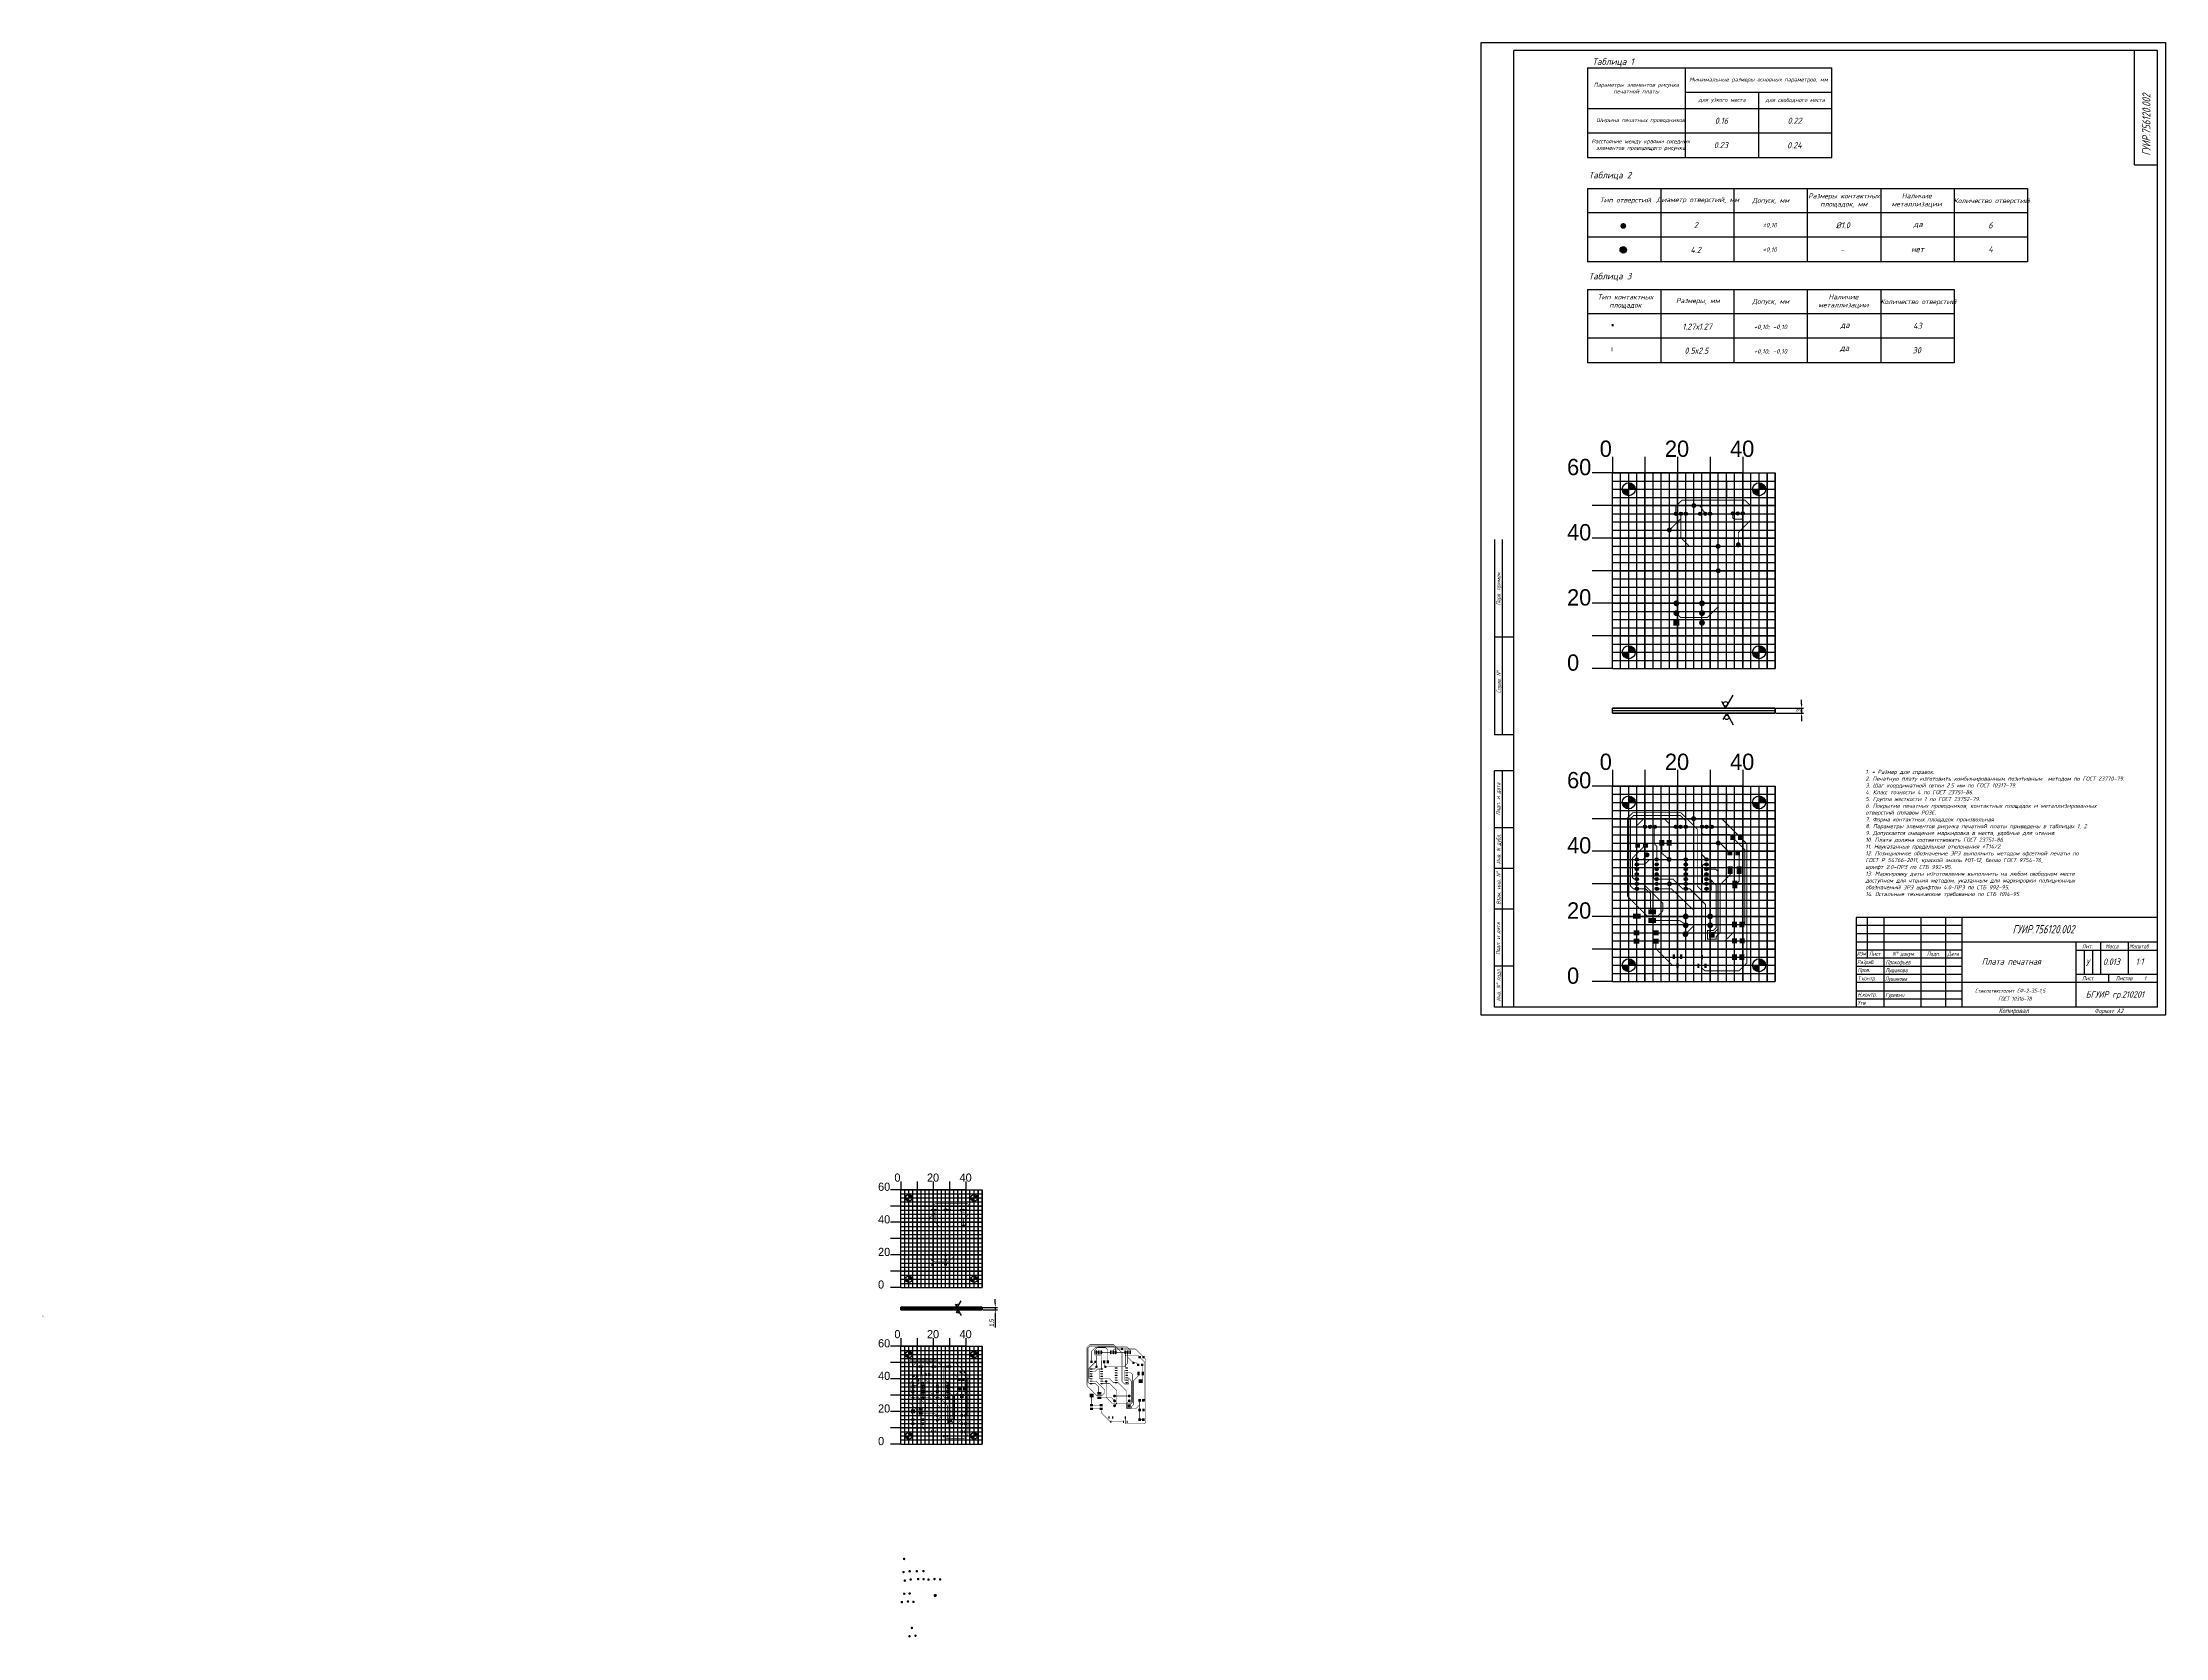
# Model space of a CAD drawing. Header units: millimetres. Extents: x -479 to 824, y -96 to 883.
import ezdxf

# ---------------------------------------------------------------- set-up
doc = ezdxf.new("R2010")
doc.units = ezdxf.units.MM
doc.header["$MEASUREMENT"] = 0
doc.layers.add('BottomLayer', color=5, linetype='Continuous')
doc.layers.add('TopLayer', color=1, linetype='Continuous')
doc.styles.add('ЕСКД_wwcade', font='wwcade.shx', dxfattribs={"width": 0.9, "oblique": 15})
doc.styles.add('стиль1', font='romans.shx', dxfattribs={"width": 0.75, "oblique": 15, "height": 3.5})
doc.dimstyles.new('ISO-25', dxfattribs={"dimtxt": 2.5, "dimasz": 2.5, "dimexe": 1.25, "dimexo": 0.625, "dimtad": 1, "dimtxsty": 'Standard', "dimcen": 2.5, "dimadec": 0, "dimazin": 0, "dimtfac": 1, "dimtmove": 0, "dimatfit": 3, "dimfxl": 1, "dimarcsym": 0})

msp = doc.modelspace()

# ---------------------------------------------------------------- texts
at = {"style": 'стиль1', "oblique": 15, "width": 0.75}
for s, height, p in [('ГУИР.756120.002', 5, (815.115, 813.479)), ('Перв. примен.', 2.5, (416.099, 537.452)), ('Справ. N%%d', 2.5, (416.254, 483.567)), ('Подп. и дата', 2.5, (415.92, 408.71)), ('Инв. N дубл.', 2.5, (416.165, 378.685)), ('Взам. инв. N%%d', 2.5, (416.165, 353.758)), ('Подп. и дата', 2.5, (415.87, 322.974)), ('Инв. N%%d подл.', 2.5, (416.165, 294.507))]:
    msp.add_text(s, height=height, rotation=90, dxfattribs=at).set_placement(p)
at = {"lineweight": 30}
for s, height, p in [('0', 10, (477.029, 628.611)), ('20', 10, (517.029, 628.611)), ('40', 10, (557.029, 628.611)), ('60', 10, (456.979, 617.364)), ('40', 10, (456.979, 577.364)), ('20', 10, (456.979, 537.364)), ('0', 10, (456.979, 497.364)), ('0', 10, (477.029, 436.448)), ('20', 10, (517.029, 436.448)), ('40', 10, (557.029, 436.448)), ('60', 10, (456.979, 425.202)), ('40', 10, (456.979, 385.202)), ('20', 10, (456.979, 345.202)), ('0', 10, (456.979, 305.202)), ('60', 5, (34.043, 178.149)), ('0', 5, (44.068, 183.772)), ('20', 5, (64.068, 183.772)), ('40', 5, (84.068, 183.772)), ('40', 5, (34.043, 158.149)), ('20', 5, (34.043, 138.149)), ('0', 5, (34.043, 118.149)), ('0', 5, (44.067, 87.691)), ('20', 5, (64.067, 87.691)), ('40', 5, (84.067, 87.691)), ('60', 5, (34.043, 82.068)), ('40', 5, (34.043, 62.068)), ('20', 5, (34.043, 42.068)), ('0', 5, (34.043, 22.068))]:
    msp.add_text(s, height=height, dxfattribs=at).set_placement(p)
at = {"style": 'стиль1', "oblique": 15, "width": 0.75}
for s, height, p in [('ГУИР.756120.002', 5, (730.483, 336.201)), ('Лит.', 2.5, (773.064, 327.005)), ('Масса', 2.5, (787.439, 327.005)), ('Масштаб', 2.5, (802.031, 327.005)), ('Изм', 2.5, (634.892, 322.552)), ('Разраб.', 2.5, (635.008, 317.301)), ('Пров.', 2.5, (635.309, 312.469)), ('Лист', 2.5, (642.367, 322.402)), ('Лушакова', 2.5, (652.399, 312.337)), ('Прокофьев', 2.5, (652.539, 317.162)), ('N%%d докум. ', 2.5, (656.651, 322.402)), ('Подп.', 2.5, (677.904, 322.402)), ('Дата', 2.5, (690.355, 322.402)), ('Плата печатная', 4, (711.551, 316.877)), ('У', 4, (775.313, 316.138)), ('0.013', 4, (785.975, 316.759)), ('1:1', 4, (806.045, 316.855)), ('Н.контр.', 2.5, (635.309, 297.352)), ('Т.контр.', 2.5, (635.309, 307.274)), ('Лушакова', 2.5, (652.085, 307.084)), ('Стеклотекстолит СФ-2-35-1,5', 2.5, (707.42, 299.682)), ('Лист', 2.5, (773.064, 307.391)), ('БГУИР гр.210201', 4, (775.384, 296.679)), ('Листов', 2.5, (793.789, 307.391)), ('1', 2.5, (811.207, 307.238)), ('Утв.', 2.5, (635.309, 292.332)), ('Гуревич', 2.5, (652.311, 297.097)), ('ГОСТ 10316-78', 2.5, (721.566, 294.779)), ('Копировал', 3, (721.882, 287.19)), ('Формат А2', 2.75, (780.811, 287.19))]:
    msp.add_text(s, height=height, dxfattribs=at).set_placement(p)
at = {"lineweight": 30, "attachment_point": 5}
for s, insert, char_height, width in [('{\\fISOCPEUR|b0|i1|c204|p34;Таблица \\fISOCPEUR|b0|i1|c0|p34;1}', (485.216, 870.648), 4, 43.47356), ('{\\fISOCPEUR|b0|i1|c204|p34;Минимальные размеры основных параметров, мм}', (574.516, 859.896), 2.43, 89.99997), ('{\\fISOCPEUR|b0|i1|c204|p34;Параметры элементов рисунка печатной платы}', (499.516, 854.935), 2.43, 60), ('{\\fISOCPEUR|b0|i1|c204|p34;для узкого места}', (552.016, 847.435), 2.43, 44.99998), ('{\\fISOCPEUR|b0|i1|c204|p34;для свободного места}', (597.016, 847.435), 2.43, 45), ('{\\fISOCPEUR|b0|i1|c204|p34;Ширина печатных проводников}', (502.124, 834.935), 2.43, 54.78387), ('{\\fISOCPEUR|b0|i1|c204|p34;0\\fISOCPEUR|b0|i1|c0|p34;.16}', (551.756, 834.92), 3.7, 43.47356), ('{\\fISOCPEUR|b0|i1|c204|p34;0\\fISOCPEUR|b0|i1|c0|p34;.\\fISOCPEUR|b0|i1|c204|p34;2\\fISOCPEUR|b0|i1|c0|p34;2}', (596.669, 834.906), 3.7, 43.47356), ('{\\fISOCPEUR|b0|i1|c204|p34;Расстояние между краями соседних элементов проводящего рисунка}', (502.123, 819.935), 2.43, 54.78538), ('{\\fISOCPEUR|b0|i1|c204|p34;0\\fISOCPEUR|b0|i1|c0|p34;.23}', (551.411, 819.927), 3.7, 43.47356), ('{\\fISOCPEUR|b0|i1|c204|p34;0\\fISOCPEUR|b0|i1|c0|p34;.24}', (596.558, 819.831), 3.7, 43.47356), ('{\\fISOCPEUR|b0|i1|c204|p34;Таблица \\fISOCPEUR|b0|i1|c0|p34;2}', (483.316, 800.978), 4, 43.47356), ('{\\fISOCPEUR|b0|i1|c204|p34;Тип отверстий}', (492.757, 785.831), 3, 43.47356), ('{\\fISOCPEUR|b0|i1|c204|p34;Диаметр отверстий, мм}', (537.26, 786.053), 3, 43.47356), ('{\\fISOCPEUR|b0|i1|c204|p34;Допуск, мм}', (581.97, 785.671), 3, 43.47356), ('{\\fISOCPEUR|b0|i1|c204|p34;Размеры контактных площадок, мм}', (626.854, 785.873), 3, 43.47356), ('{\\fISOCPEUR|b0|i1|c204|p34;Наличие металлизации}', (671.608, 785.917), 3, 43.47356), ('{\\fISOCPEUR|b0|i1|c204|p34;Количество отверстий}', (717.6, 785.486), 3, 43.47356), ('{\\fISOCPEUR|b0|i1|c0|p34;2}', (536.015, 770.826), 3.7, 43.47356), ('{\\fISOCPEUR|b0|i1|c0|p34;%%C1.0}', (626.267, 770.753), 3.7, 43.47356), ('{\\fISOCPEUR|b0|i1|c204|p34;да}', (672.423, 771.146), 3.7, 43.47356), ('{\\fISOCPEUR|b0|i1|c204|p34;6}', (716.845, 770.708), 3.7, 43.47356), ('{\\fISOCPEUR|b0|i1|c0|p34;4.2}', (535.922, 755.678), 3.7, 43.47356), ('{\\fISOCPEUR|b0|i1|c204|p34;нет}', (672.112, 756.087), 3.7, 43.47356), ('{\\fISOCPEUR|b0|i1|c0|p34;4}', (716.957, 755.956), 3.7, 43.47356), ('{\\fISOCPEUR|b0|i1|c204|p34;- }', (625.71, 755.864), 3.7, 43.47356), ('{\\fISOCPEUR|b0|i1|c204|p34;Таблица 3}', (483.316, 738.986), 4, 43.47356), ('{\\fISOCPEUR|b0|i1|c204|p34;Тип контактных площадок}', (492.757, 723.839), 3, 43.47356), ('{\\fISOCPEUR|b0|i1|c204|p34;Размеры, мм}', (537.26, 724.062), 3, 43.47356), ('{\\fISOCPEUR|b0|i1|c204|p34;Допуск, мм}', (581.97, 723.68), 3, 43.47356), ('{\\fISOCPEUR|b0|i1|c204|p34;Наличие металлизации}', (626.608, 723.926), 3, 43.47356), ('{\\fISOCPEUR|b0|i1|c204|p34;Количество отверстий}', (672.6, 723.495), 3, 43.47356), ('{\\fISOCPEUR|b0|i1|c0|p34;1.27\\fISOCPEUR|b0|i1|c204|p34;х1.27}', (536.832, 708.562), 3.7, 43.47356), ('{\\fISOCPEUR|b0|i1|c204|p34;да}', (627.578, 709.271), 3.7, 43.47356), ('{\\fISOCPEUR|b0|i1|c204|p34;43}', (672.042, 709.032), 3.7, 43.47356), ('{\\fISOCPEUR|b0|i1|c204|p34;0.5х2.5}', (536.386, 693.796), 3.7, 43.47356), ('{\\fISOCPEUR|b0|i1|c204|p34;да}', (627.268, 695.144), 3.7, 43.47356), ('{\\fISOCPEUR|b0|i1|c204|p34;30}', (671.606, 693.986), 3.7, 43.47356)]:
    msp.add_mtext(s, dxfattribs=dict(at, insert=insert, char_height=char_height, width=width))
at = {"char_height": 4.5, "width": 21.6, "attachment_point": 4}
for s, insert in [('{\\fISOCPEUR|b0|i1|c0|p34;\\H0.6x;%%P\\fISOCPEUR|b0|i1|c204|p34;0,\\fISOCPEUR|b0|i1|c0|p34;1\\fISOCPEUR|b0|i1|c204|p34;0}', (577.052, 770.516)), ('{\\fISOCPEUR|b0|i1|c0|p34;\\H0.6x;%%P\\fISOCPEUR|b0|i1|c204|p34;0,\\fISOCPEUR|b0|i1|c0|p34;1\\fISOCPEUR|b0|i1|c204|p34;0}', (577.052, 755.516)), ('{\\fISOCPEUR|b0|i1|c204|p34;\\H0.6x;+0\\fISOCPEUR|b0|i1|c0|p34;,10\\fISOCPEUR|b0|i1|c204|p34;; -0,10}', (571.627, 708.051)), ('{\\fISOCPEUR|b0|i1|c204|p34;\\H0.6x;+0\\fISOCPEUR|b0|i1|c0|p34;,10\\fISOCPEUR|b0|i1|c204|p34;; -0,10}', (571.627, 693.051))]:
    msp.add_mtext(s, dxfattribs=dict(at, insert=insert))
at = {"insert": (640.152, 358.345), "char_height": 2.5, "width": 169.18609, "attachment_point": 7, "style": 'ЕСКД_wwcade'}
msp.add_mtext('{\\fISOCPEUR|b0|i0|c204|p34;1. * Размер для справок.\\P2. Печатную плату изготовить комбинированным позитивным  методом по ГОСТ 23770-79.\\P3. Шаг координатной сетки 2.5 мм по ГОСТ 10317-79.\\P4. Класс точности 4 по ГОСТ 23751-86.\\P5. Группа жесткости 1 по ГОСТ 23752-79.\\P6. Покрытие печатных проводников, контактных площадок и металлизированных\\Pотверстий\\fISOCPEUR|b0|i0|c0|p34; \\fISOCPEUR|b0|i0|c204|p34;сплавом РОЗЕ.\\P7. Форма контактных площадок произвольная.\\fISOCPEUR|b0|i0|c0|p34;\\P8\\fISOCPEUR|b0|i0|c204|p34;. Параметры элементов рисунка печатной платы приведены в таблицах 1, 2.\\P9. Допускается смещение маркировка в места, удобные для чтения.\\P\\fISOCPEUR|b0|i1|c0|p34;\\Q0;\\C0;1\\fISOCPEUR|b0|i1|c204|p34;0. Плата должна соответствовать ГОСТ 23751-86.\\P\\fISOCPEUR|b0|i0|c204|p34;\\Q15;\\C7;11. Неуказанные предельные отклонения \\fISOCPEUR|b0|i0|c0|p34;%%PT14/2\\fISOCPEUR|b0|i0|c204|p34;.\\P1\\fISOCPEUR|b0|i0|c0|p34;2\\fISOCPEUR|b0|i0|c204|p34;. Позиционное обозначение ЭРЭ выполнить методом офсетной печати по\\PГОСТ Р 54766-2011, краской эмаль МЛ-12, белая ГОСТ 9754-76, \\fISOCPEUR|b0|i0|c0|p34;\\P\\fISOCPEUR|b0|i0|c204|p34;шрифт 2.0-ПР3 по СТБ 992-95.\\P1\\fISOCPEUR|b0|i0|c0|p34;3\\fISOCPEUR|b0|i0|c204|p34;. Маркировку даты изготовления выполнить на любом свободном месте \\Pдоступном для чтения методом, указанным для маркировки позиционных \\Pобозначений ЭРЭ шрифтом \\fISOCPEUR|b0|i0|c0|p34;4\\fISOCPEUR|b0|i0|c204|p34;.0-ПР3 по СТБ 992-95.\\P\\fISOCPEUR|b0|i0|c0|p34;1\\fISOCPEUR|b0|i0|c204|p34;4. Остальные технические требования по СТБ 1014-95. }', dxfattribs=at)

# ---------------------------------------------------------------- blocks, each defined once
blk = doc.blocks.new('*D37')
at = {"color": 0, "lineweight": -2, "transparency": 16777216}
for p, q in [((98.6, 106.6), (107.3, 106.6)), ((98.6, 105.1), (107.3, 105.1)), ((106, 109.1), (106, 111.6)), ((106, 106.6), (106, 105.1)), ((106, 102.6), (106, 94.3))]:
    blk.add_line(p, q, dxfattribs=at)
at = {"color": 0, "transparency": 16777216}
for points in [[(105.6, 109.1), (106.4, 109.1), (106, 106.6)], [(105.6, 102.6), (106.4, 102.6), (106, 105.1)]]:
    blk.add_solid(points, dxfattribs=at)
at = {"layer": 'Defpoints', "color": 0, "transparency": 16777216}
for p in [(98, 106.6), (98, 105.1), (106, 105.1)]:
    blk.add_point(p, dxfattribs=at)
at = {"color": 0, "transparency": 16777216, "insert": (103.9, 97.2), "char_height": 2.5, "attachment_point": 5, "rotation": 90}
blk.add_mtext('1,5', dxfattribs=at)
blk = doc.blocks.new('*D41')
at = {"color": 0, "lineweight": -2, "transparency": 16777216}
for p, q in [((585.4, 474.4), (602.2, 474.4)), ((585.4, 471.4), (602.2, 471.4)), ((600.9, 476.9), (600.9, 479.4)), ((600.9, 474.4), (600.9, 471.4)), ((600.9, 468.9), (600.9, 466.4))]:
    blk.add_line(p, q, dxfattribs=at)
at = {"color": 0, "transparency": 16777216}
for points in [[(600.5, 476.9), (601.4, 476.9), (600.9, 474.4)], [(600.5, 468.9), (601.4, 468.9), (600.9, 471.4)]]:
    blk.add_solid(points, dxfattribs=at)
at = {"layer": 'Defpoints', "color": 0, "transparency": 16777216}
for p in [(584.8, 474.4), (584.8, 471.4), (600.9, 471.4)]:
    blk.add_point(p, dxfattribs=at)
at = {"color": 0, "transparency": 16777216, "insert": (599.1, 472.9), "char_height": 2.5, "attachment_point": 5, "rotation": 90}
blk.add_mtext('3', dxfattribs=at)

# ---------------------------------------------------------------- dimensions: what is measured, and where the dimension line sits
for base, p1, p2, picture, middle in [((600.946, 471.362), (584.804, 474.362), (584.804, 471.362), '*D41', (599.071, 472.862)), ((106.026, 105.148), (97.955, 106.648), (97.955, 105.148), '*D37', (103.943, 97.232))]:
    dim = msp.add_linear_dim(base=base, p1=p1, p2=p2, angle=90, dimstyle='ISO-25')
    dim.commit()
    dim.dimension.update_dxf_attribs({"geometry": picture, "text_midpoint": middle})

# ---------------------------------------------------------------- hatches: boundary and pattern name
at = {"linetype": 'Continuous', "lineweight": 30}
h = msp.add_hatch(color=256, dxfattribs=at)
h.dxf.hatch_style = 1
h.paths.add_polyline_path([(491.502, 770.328), (490.402, 770.328, 0.41421356), (491.502, 769.228)])
h.paths.add_polyline_path([(492.602, 770.328), (491.502, 770.328), (491.502, 769.228, 0.41421356)])
h = msp.add_hatch(color=256)
h.dxf.hatch_style = 1
h.paths.add_polyline_path([(489.5, 755.598, 1), (493.5, 755.598, 1)])
h = msp.add_hatch(color=256)
h.dxf.hatch_style = 1
h.paths.add_polyline_path([(494.804, 612.713), (494.804, 608.713), (498.804, 608.713, 0.41421356)])
h.paths.add_polyline_path([(494.804, 608.713), (490.804, 608.713, 0.41421356), (494.804, 604.713)])
h = msp.add_hatch(color=256)
h.dxf.hatch_style = 1
h.paths.add_polyline_path([(574.804, 612.713), (574.804, 608.713), (578.804, 608.713, 0.41421356)])
h.paths.add_polyline_path([(574.804, 608.713), (570.804, 608.713, 0.41421356), (574.804, 604.713)])
h = msp.add_hatch(color=256)
h.dxf.hatch_style = 1
h.paths.add_polyline_path([(524.749, 593.713, 1), (522.749, 593.713, 1)])
h = msp.add_hatch(color=256)
h.dxf.hatch_style = 1
h.paths.add_polyline_path([(527.838, 593.713, 1), (525.838, 593.713, 1)])
h = msp.add_hatch(color=256)
h.dxf.hatch_style = 1
h.paths.add_polyline_path([(530.804, 593.713, 1), (528.804, 593.713, 1)])
h = msp.add_hatch(color=256)
h.dxf.hatch_style = 1
h.paths.add_polyline_path([(539.749, 593.713, 1), (537.749, 593.713, 1)])
h = msp.add_hatch(color=256)
h.dxf.hatch_style = 1
h.paths.add_polyline_path([(542.838, 593.713, 1), (540.838, 593.713, 1)])
h = msp.add_hatch(color=256)
h.dxf.hatch_style = 1
h.paths.add_polyline_path([(545.804, 593.713, 1), (543.804, 593.713, 1)])
h = msp.add_hatch(color=256)
h.dxf.hatch_style = 1
h.paths.add_polyline_path([(559.749, 593.863, 1), (557.749, 593.863, 1)])
h = msp.add_hatch(color=256)
h.dxf.hatch_style = 1
h.paths.add_polyline_path([(562.715, 593.863, 1), (560.715, 593.863, 1)])
h = msp.add_hatch(color=256)
h.dxf.hatch_style = 1
h.paths.add_polyline_path([(565.804, 593.863, 1), (563.804, 593.863, 1)])
h = msp.add_hatch(color=256)
h.dxf.hatch_style = 1
h.paths.add_polyline_path([(494.804, 512.713), (494.804, 508.713), (498.804, 508.713, 0.41421356)])
h.paths.add_polyline_path([(494.804, 508.713), (490.804, 508.713, 0.41421356), (494.804, 504.713)])
h = msp.add_hatch(color=256)
h.dxf.hatch_style = 1
h.paths.add_polyline_path([(574.804, 512.713), (574.804, 508.713), (578.804, 508.713, 0.41421356)])
h.paths.add_polyline_path([(574.804, 508.713), (570.804, 508.713, 0.41421356), (574.804, 504.713)])
h = msp.add_hatch(color=256)
h.dxf.hatch_style = 1
h.paths.add_polyline_path([(494.804, 420.55), (494.804, 416.55), (498.804, 416.55, 0.41421356)])
h.paths.add_polyline_path([(494.804, 416.55), (490.804, 416.55, 0.41421356), (494.804, 412.55)])
h = msp.add_hatch(color=256)
h.dxf.hatch_style = 1
h.paths.add_polyline_path([(574.804, 420.55), (574.804, 416.55), (578.804, 416.55, 0.41421356)])
h.paths.add_polyline_path([(574.804, 416.55), (570.804, 416.55, 0.41421356), (574.804, 412.55)])
h = msp.add_hatch(color=256)
h.dxf.hatch_style = 1
h.paths.add_polyline_path([(505.804, 401.55, 1), (503.804, 401.55, 1)])
h = msp.add_hatch(color=256)
h.dxf.hatch_style = 1
h.paths.add_polyline_path([(508.893, 401.55, 1), (506.893, 401.55, 1)])
h = msp.add_hatch(color=256)
h.dxf.hatch_style = 1
h.paths.add_polyline_path([(511.859, 401.55, 1), (509.859, 401.55, 1)])
h = msp.add_hatch(color=256)
h.dxf.hatch_style = 1
h.paths.add_polyline_path([(524.804, 401.55, 1), (522.804, 401.55, 1)])
h = msp.add_hatch(color=256)
h.dxf.hatch_style = 1
h.paths.add_polyline_path([(527.644, 401.55, 1), (525.644, 401.55, 1)])
h = msp.add_hatch(color=256)
h.dxf.hatch_style = 1
h.paths.add_polyline_path([(530.804, 401.55, 1), (528.804, 401.55, 1)])
h = msp.add_hatch(color=256)
h.dxf.hatch_style = 1
h.paths.add_polyline_path([(540.804, 401.55, 1), (538.804, 401.55, 1)])
h = msp.add_hatch(color=256)
h.dxf.hatch_style = 1
h.paths.add_polyline_path([(543.644, 401.55, 1), (541.644, 401.55, 1)])
h = msp.add_hatch(color=256)
h.dxf.hatch_style = 1
h.paths.add_polyline_path([(546.804, 401.55, 1), (544.804, 401.55, 1)])
h = msp.add_hatch(color=256)
h.dxf.hatch_style = 1
h.paths.add_polyline_path([(500.804, 381.55, 1), (498.804, 381.55, 1)])
h = msp.add_hatch(color=256)
h.dxf.hatch_style = 1
h.paths.add_polyline_path([(500.804, 378.436, 1), (498.804, 378.436, 1)])
h = msp.add_hatch(color=256)
h.dxf.hatch_style = 1
h.paths.add_polyline_path([(513.001, 381.55, 1), (511.001, 381.55, 1)])
h = msp.add_hatch(color=256)
h.dxf.hatch_style = 1
h.paths.add_polyline_path([(513.001, 378.436, 1), (511.001, 378.436, 1)])
h = msp.add_hatch(color=256)
h.dxf.hatch_style = 1
h.paths.add_polyline_path([(530.804, 381.55, 1), (528.804, 381.55, 1)])
h = msp.add_hatch(color=256)
h.dxf.hatch_style = 1
h.paths.add_polyline_path([(530.804, 378.436, 1), (528.804, 378.436, 1)])
h = msp.add_hatch(color=256)
h.dxf.hatch_style = 1
h.paths.add_polyline_path([(543.559, 381.55, 1), (541.559, 381.55, 1)])
h = msp.add_hatch(color=256)
h.dxf.hatch_style = 1
h.paths.add_polyline_path([(543.559, 378.436, 1), (541.559, 378.436, 1)])
h = msp.add_hatch(color=256)
h.dxf.hatch_style = 1
h.paths.add_polyline_path([(500.804, 375.563, 1), (498.804, 375.563, 1)])
h = msp.add_hatch(color=256)
h.dxf.hatch_style = 1
h.paths.add_polyline_path([(500.804, 372.418, 1), (498.804, 372.418, 1)])
h = msp.add_hatch(color=256)
h.dxf.hatch_style = 1
h.paths.add_polyline_path([(500.804, 369.487, 1), (498.804, 369.487, 1)])
h = msp.add_hatch(color=256)
h.dxf.hatch_style = 1
h.paths.add_polyline_path([(500.804, 366.55, 1), (498.804, 366.55, 1)])
h = msp.add_hatch(color=256)
h.dxf.hatch_style = 1
h.paths.add_polyline_path([(513.001, 375.563, 1), (511.001, 375.563, 1)])
h = msp.add_hatch(color=256)
h.dxf.hatch_style = 1
h.paths.add_polyline_path([(513.001, 372.418, 1), (511.001, 372.418, 1)])
h = msp.add_hatch(color=256)
h.dxf.hatch_style = 1
h.paths.add_polyline_path([(513.001, 369.487, 1), (511.001, 369.487, 1)])
h = msp.add_hatch(color=256)
h.dxf.hatch_style = 1
h.paths.add_polyline_path([(513.001, 366.55, 1), (511.001, 366.55, 1)])
h = msp.add_hatch(color=256)
h.dxf.hatch_style = 1
h.paths.add_polyline_path([(530.804, 375.563, 1), (528.804, 375.563, 1)])
h = msp.add_hatch(color=256)
h.dxf.hatch_style = 1
h.paths.add_polyline_path([(530.804, 372.418, 1), (528.804, 372.418, 1)])
h = msp.add_hatch(color=256)
h.dxf.hatch_style = 1
h.paths.add_polyline_path([(530.804, 369.487, 1), (528.804, 369.487, 1)])
h = msp.add_hatch(color=256)
h.dxf.hatch_style = 1
h.paths.add_polyline_path([(530.804, 366.55, 1), (528.804, 366.55, 1)])
h = msp.add_hatch(color=256)
h.dxf.hatch_style = 1
h.paths.add_polyline_path([(543.559, 375.563, 1), (541.559, 375.563, 1)])
h = msp.add_hatch(color=256)
h.dxf.hatch_style = 1
h.paths.add_polyline_path([(543.559, 372.418, 1), (541.559, 372.418, 1)])
h = msp.add_hatch(color=256)
h.dxf.hatch_style = 1
h.paths.add_polyline_path([(543.559, 369.487, 1), (541.559, 369.487, 1)])
h = msp.add_hatch(color=256)
h.dxf.hatch_style = 1
h.paths.add_polyline_path([(543.559, 366.55, 1), (541.559, 366.55, 1)])
h = msp.add_hatch(color=256)
h.dxf.hatch_style = 1
h.paths.add_polyline_path([(500.835, 363.55, 1), (498.835, 363.55, 1)])
h = msp.add_hatch(color=256)
h.dxf.hatch_style = 1
h.paths.add_polyline_path([(513.032, 363.55, 1), (511.032, 363.55, 1)])
h = msp.add_hatch(color=256)
h.dxf.hatch_style = 1
h.paths.add_polyline_path([(530.835, 363.55, 1), (528.835, 363.55, 1)])
h = msp.add_hatch(color=256)
h.dxf.hatch_style = 1
h.paths.add_polyline_path([(543.59, 363.55, 1), (541.59, 363.55, 1)])
h = msp.add_hatch(color=256)
h.dxf.hatch_style = 1
h.paths.add_polyline_path([(494.804, 320.55), (494.804, 316.55), (498.804, 316.55, 0.41421356)])
h.paths.add_polyline_path([(494.804, 316.55), (490.804, 316.55, 0.41421356), (494.804, 312.55)])
h = msp.add_hatch(color=256)
h.dxf.hatch_style = 1
h.paths.add_polyline_path([(574.804, 320.55), (574.804, 316.55), (578.804, 316.55, 0.41421356)])
h.paths.add_polyline_path([(574.804, 316.55), (570.804, 316.55, 0.41421356), (574.804, 312.55)])
h = msp.add_hatch(color=256)
h.dxf.hatch_style = 1
h.paths.add_polyline_path([(52.955, 175.823), (52.955, 173.823), (54.955, 173.823, 0.41421356)])
h.paths.add_polyline_path([(52.955, 173.823), (50.955, 173.823, 0.41421356), (52.955, 171.823)])
h = msp.add_hatch(color=256)
h.dxf.hatch_style = 1
h.paths.add_polyline_path([(92.955, 175.823), (92.955, 173.823), (94.955, 173.823, 0.41421356)])
h.paths.add_polyline_path([(92.955, 173.823), (90.955, 173.823, 0.41421356), (92.955, 171.823)])
h = msp.add_hatch(color=256)
h.dxf.hatch_style = 1
h.paths.add_polyline_path([(66.928, 166.323, 1), (67.928, 166.323, 1)])
h = msp.add_hatch(color=256)
h.dxf.hatch_style = 1
h.paths.add_polyline_path([(69.472, 166.323, 1), (68.472, 166.323, 1)])
h = msp.add_hatch(color=256)
h.dxf.hatch_style = 1
h.paths.add_polyline_path([(69.955, 166.323, 1), (70.955, 166.323, 1)])
h = msp.add_hatch(color=256)
h.dxf.hatch_style = 1
h.paths.add_polyline_path([(74.428, 166.323, 1), (75.428, 166.323, 1)])
h = msp.add_hatch(color=256)
h.dxf.hatch_style = 1
h.paths.add_polyline_path([(76.972, 166.323, 1), (75.972, 166.323, 1)])
h = msp.add_hatch(color=256)
h.dxf.hatch_style = 1
h.paths.add_polyline_path([(77.455, 166.323, 1), (78.455, 166.323, 1)])
h = msp.add_hatch(color=256)
h.dxf.hatch_style = 1
h.paths.add_polyline_path([(84.428, 166.398, 1), (85.428, 166.398, 1)])
h = msp.add_hatch(color=256)
h.dxf.hatch_style = 1
h.paths.add_polyline_path([(85.911, 166.398, 1), (86.911, 166.398, 1)])
h = msp.add_hatch(color=256)
h.dxf.hatch_style = 1
h.paths.add_polyline_path([(87.455, 166.398, 1), (88.455, 166.398, 1)])
h = msp.add_hatch(color=256)
h.dxf.hatch_style = 1
h.paths.add_polyline_path([(52.955, 125.823), (52.955, 123.823), (54.955, 123.823, 0.41421356)])
h.paths.add_polyline_path([(52.955, 123.823), (50.955, 123.823, 0.41421356), (52.955, 121.823)])
h = msp.add_hatch(color=256)
h.dxf.hatch_style = 1
h.paths.add_polyline_path([(92.955, 125.823), (92.955, 123.823), (94.955, 123.823, 0.41421356)])
h.paths.add_polyline_path([(92.955, 123.823), (90.955, 123.823, 0.41421356), (92.955, 121.823)])
h = msp.add_hatch(color=256)
h.dxf.hatch_style = 1
h.paths.add_polyline_path([(52.955, 79.742), (52.955, 77.742), (54.955, 77.742, 0.41421356)])
h.paths.add_polyline_path([(52.955, 77.742), (50.955, 77.742, 0.41421356), (52.955, 75.742)])
h = msp.add_hatch(color=256)
h.dxf.hatch_style = 1
h.paths.add_polyline_path([(92.955, 79.742), (92.955, 77.742), (94.955, 77.742, 0.41421356)])
h.paths.add_polyline_path([(92.955, 77.742), (90.955, 77.742, 0.41421356), (92.955, 75.742)])
h = msp.add_hatch(color=256)
h.dxf.hatch_style = 1
h.paths.add_polyline_path([(57.455, 70.242, 1), (58.455, 70.242, 1)])
h = msp.add_hatch(color=256)
h.dxf.hatch_style = 1
h.paths.add_polyline_path([(60, 70.242, 1), (59, 70.242, 1)])
h = msp.add_hatch(color=256)
h.dxf.hatch_style = 1
h.paths.add_polyline_path([(60.483, 70.242, 1), (61.483, 70.242, 1)])
h = msp.add_hatch(color=256)
h.dxf.hatch_style = 1
h.paths.add_polyline_path([(66.955, 70.242, 1), (67.955, 70.242, 1)])
h = msp.add_hatch(color=256)
h.dxf.hatch_style = 1
h.paths.add_polyline_path([(68.375, 70.242, 1), (69.375, 70.242, 1)])
h = msp.add_hatch(color=256)
h.dxf.hatch_style = 1
h.paths.add_polyline_path([(69.955, 70.242, 1), (70.955, 70.242, 1)])
h = msp.add_hatch(color=256)
h.dxf.hatch_style = 1
h.paths.add_polyline_path([(74.955, 70.242, 1), (75.955, 70.242, 1)])
h = msp.add_hatch(color=256)
h.dxf.hatch_style = 1
h.paths.add_polyline_path([(76.375, 70.242, 1), (77.375, 70.242, 1)])
h = msp.add_hatch(color=256)
h.dxf.hatch_style = 1
h.paths.add_polyline_path([(77.955, 70.242, 1), (78.955, 70.242, 1)])
h = msp.add_hatch(color=256)
h.dxf.hatch_style = 1
h.paths.add_polyline_path([(54.955, 60.242, 1), (55.955, 60.242, 1)])
h = msp.add_hatch(color=256)
h.dxf.hatch_style = 1
h.paths.add_polyline_path([(54.955, 58.685, 1), (55.955, 58.685, 1)])
h = msp.add_hatch(color=256)
h.dxf.hatch_style = 1
h.paths.add_polyline_path([(54.955, 57.249, 1), (55.955, 57.249, 1)])
h = msp.add_hatch(color=256)
h.dxf.hatch_style = 1
h.paths.add_polyline_path([(54.955, 55.676, 1), (55.955, 55.676, 1)])
h = msp.add_hatch(color=256)
h.dxf.hatch_style = 1
h.paths.add_polyline_path([(54.955, 54.211, 1), (55.955, 54.211, 1)])
h = msp.add_hatch(color=256)
h.dxf.hatch_style = 1
h.paths.add_polyline_path([(54.955, 52.742, 1), (55.955, 52.742, 1)])
h = msp.add_hatch(color=256)
h.dxf.hatch_style = 1
h.paths.add_polyline_path([(61.054, 60.242, 1), (62.054, 60.242, 1)])
h = msp.add_hatch(color=256)
h.dxf.hatch_style = 1
h.paths.add_polyline_path([(61.054, 58.685, 1), (62.054, 58.685, 1)])
h = msp.add_hatch(color=256)
h.dxf.hatch_style = 1
h.paths.add_polyline_path([(61.054, 57.249, 1), (62.054, 57.249, 1)])
h = msp.add_hatch(color=256)
h.dxf.hatch_style = 1
h.paths.add_polyline_path([(61.054, 55.676, 1), (62.054, 55.676, 1)])
h = msp.add_hatch(color=256)
h.dxf.hatch_style = 1
h.paths.add_polyline_path([(61.054, 54.211, 1), (62.054, 54.211, 1)])
h = msp.add_hatch(color=256)
h.dxf.hatch_style = 1
h.paths.add_polyline_path([(61.054, 52.742, 1), (62.054, 52.742, 1)])
h = msp.add_hatch(color=256)
h.dxf.hatch_style = 1
h.paths.add_polyline_path([(69.955, 60.242, 1), (70.955, 60.242, 1)])
h = msp.add_hatch(color=256)
h.dxf.hatch_style = 1
h.paths.add_polyline_path([(69.955, 58.685, 1), (70.955, 58.685, 1)])
h = msp.add_hatch(color=256)
h.dxf.hatch_style = 1
h.paths.add_polyline_path([(69.955, 57.249, 1), (70.955, 57.249, 1)])
h = msp.add_hatch(color=256)
h.dxf.hatch_style = 1
h.paths.add_polyline_path([(69.955, 55.676, 1), (70.955, 55.676, 1)])
h = msp.add_hatch(color=256)
h.dxf.hatch_style = 1
h.paths.add_polyline_path([(69.955, 54.211, 1), (70.955, 54.211, 1)])
h = msp.add_hatch(color=256)
h.dxf.hatch_style = 1
h.paths.add_polyline_path([(69.955, 52.742, 1), (70.955, 52.742, 1)])
h = msp.add_hatch(color=256)
h.dxf.hatch_style = 1
h.paths.add_polyline_path([(76.333, 60.242, 1), (77.333, 60.242, 1)])
h = msp.add_hatch(color=256)
h.dxf.hatch_style = 1
h.paths.add_polyline_path([(76.333, 58.685, 1), (77.333, 58.685, 1)])
h = msp.add_hatch(color=256)
h.dxf.hatch_style = 1
h.paths.add_polyline_path([(76.333, 57.249, 1), (77.333, 57.249, 1)])
h = msp.add_hatch(color=256)
h.dxf.hatch_style = 1
h.paths.add_polyline_path([(76.333, 55.676, 1), (77.333, 55.676, 1)])
h = msp.add_hatch(color=256)
h.dxf.hatch_style = 1
h.paths.add_polyline_path([(76.333, 54.211, 1), (77.333, 54.211, 1)])
h = msp.add_hatch(color=256)
h.dxf.hatch_style = 1
h.paths.add_polyline_path([(76.333, 52.742, 1), (77.333, 52.742, 1)])
h = msp.add_hatch(color=256)
h.dxf.hatch_style = 1
h.paths.add_polyline_path([(54.971, 51.242, 1), (55.971, 51.242, 1)])
h = msp.add_hatch(color=256)
h.dxf.hatch_style = 1
h.paths.add_polyline_path([(61.069, 51.242, 1), (62.069, 51.242, 1)])
h = msp.add_hatch(color=256)
h.dxf.hatch_style = 1
h.paths.add_polyline_path([(69.971, 51.242, 1), (70.971, 51.242, 1)])
h = msp.add_hatch(color=256)
h.dxf.hatch_style = 1
h.paths.add_polyline_path([(76.348, 51.242, 1), (77.348, 51.242, 1)])
h = msp.add_hatch(color=256)
h.dxf.hatch_style = 1
h.paths.add_polyline_path([(52.955, 29.742), (52.955, 27.742), (54.955, 27.742, 0.41421356)])
h.paths.add_polyline_path([(52.955, 27.742), (50.955, 27.742, 0.41421356), (52.955, 25.742)])
h = msp.add_hatch(color=256)
h.dxf.hatch_style = 1
h.paths.add_polyline_path([(92.955, 29.742), (92.955, 27.742), (94.955, 27.742, 0.41421356)])
h.paths.add_polyline_path([(92.955, 27.742), (90.955, 27.742, 0.41421356), (92.955, 25.742)])

# ---------------------------------------------------------------- linework, layer by layer
for p, q in [((404.346, 285.94), (404.346, 882.94)), ((404.346, 882.94), (824.346, 882.94)), ((424.346, 330.94), (424.346, 877.94)), ((819.346, 877.94), (424.346, 877.94)), ((805.346, 807.94), (805.346, 877.94)), ((819.346, 290.94), (819.346, 877.94)), ((824.346, 882.94), (824.346, 285.94)), ((805.346, 807.94), (819.346, 807.94)), ((484.804, 628.713), (484.804, 618.713)), ((504.804, 628.713), (504.804, 618.713)), ((524.804, 628.713), (524.804, 618.713)), ((544.804, 628.713), (544.804, 618.713)), ((564.804, 628.713), (564.804, 618.713)), ((484.804, 618.713), (472.304, 618.713)), ((484.804, 498.713), (484.804, 618.713)), ((484.804, 498.713), (484.804, 618.713)), ((484.804, 618.713), (584.804, 618.713)), ((484.804, 613.713), (584.804, 613.713)), ((489.804, 498.713), (489.804, 618.713)), ((489.804, 498.713), (489.804, 618.713)), ((489.804, 498.713), (489.804, 618.713)), ((489.804, 498.713), (489.804, 618.713)), ((489.804, 498.713), (489.804, 618.713)), ((489.804, 498.713), (489.804, 618.713)), ((489.804, 498.713), (489.804, 618.713)), ((489.804, 498.713), (489.804, 618.713)), ((494.804, 498.713), (494.804, 618.713)), ((499.804, 498.713), (499.804, 618.713)), ((499.804, 498.713), (499.804, 618.713)), ((499.804, 498.713), (499.804, 618.713)), ((499.804, 498.713), (499.804, 618.713)), ((504.804, 498.713), (504.804, 618.713)), ((504.804, 498.713), (504.804, 618.713)), ((509.804, 498.713), (509.804, 618.713)), ((509.804, 498.713), (509.804, 618.713)), ((509.804, 498.713), (509.804, 618.713)), ((509.804, 498.713), (509.804, 618.713)), ((509.804, 498.713), (509.804, 618.713)), ((509.804, 498.713), (509.804, 618.713)), ((509.804, 498.713), (509.804, 618.713)), ((509.804, 498.713), (509.804, 618.713)), ((514.804, 498.713), (514.804, 618.713)), ((519.804, 498.713), (519.804, 618.713)), ((519.804, 498.713), (519.804, 618.713)), ((519.804, 498.713), (519.804, 618.713)), ((519.804, 498.713), (519.804, 618.713)), ((524.804, 498.713), (524.804, 618.713)), ((524.804, 498.713), (524.804, 618.713)), ((529.804, 498.713), (529.804, 618.713)), ((529.804, 498.713), (529.804, 618.713)), ((529.804, 498.713), (529.804, 618.713)), ((529.804, 498.713), (529.804, 618.713)), ((529.804, 498.713), (529.804, 618.713)), ((529.804, 498.713), (529.804, 618.713)), ((529.804, 498.713), (529.804, 618.713)), ((529.804, 498.713), (529.804, 618.713)), ((534.804, 498.713), (534.804, 618.713)), ((539.804, 498.713), (539.804, 618.713)), ((539.804, 498.713), (539.804, 618.713)), ((539.804, 498.713), (539.804, 618.713)), ((539.804, 498.713), (539.804, 618.713)), ((544.804, 498.713), (544.804, 618.713)), ((544.804, 498.713), (544.804, 618.713)), ((549.804, 498.713), (549.804, 618.713)), ((549.804, 498.713), (549.804, 618.713)), ((549.804, 498.713), (549.804, 618.713)), ((549.804, 498.713), (549.804, 618.713)), ((549.804, 498.713), (549.804, 618.713)), ((549.804, 498.713), (549.804, 618.713)), ((549.804, 498.713), (549.804, 618.713)), ((549.804, 498.713), (549.804, 618.713)), ((554.804, 498.713), (554.804, 618.713)), ((554.804, 613.713), (554.804, 603.713)), ((554.804, 613.713), (554.804, 603.713)), ((559.804, 498.713), (559.804, 618.713)), ((559.804, 498.713), (559.804, 618.713)), ((559.804, 498.713), (559.804, 618.713)), ((559.804, 498.713), (559.804, 618.713)), ((569.804, 498.713), (569.804, 618.713)), ((574.804, 498.713), (574.804, 618.713)), ((574.804, 498.713), (574.804, 618.713)), ((574.804, 498.713), (574.804, 618.713)), ((574.804, 498.713), (574.804, 618.713)), ((574.804, 498.713), (574.804, 618.713)), ((579.804, 498.713), (579.804, 618.713)), ((579.804, 498.713), (579.804, 618.713)), ((579.804, 498.713), (579.804, 618.713)), ((579.804, 498.713), (579.804, 618.713)), ((584.804, 618.713), (584.804, 498.713)), ((484.804, 608.713), (584.804, 608.713)), ((484.804, 608.713), (584.804, 608.713)), ((484.804, 603.713), (584.804, 603.713)), ((549.804, 608.713), (559.804, 608.713)), ((549.804, 608.713), (559.804, 608.713)), ((484.804, 598.713), (472.304, 598.713)), ((484.804, 598.713), (584.804, 598.713)), ((484.804, 593.713), (584.804, 593.713)), ((484.804, 588.713), (584.804, 588.713)), ((484.804, 588.713), (584.804, 588.713)), ((412.346, 577.94), (412.346, 457.94)), ((417.346, 457.94), (417.346, 577.94)), ((484.804, 578.713), (472.304, 578.713)), ((484.804, 583.713), (584.804, 583.713)), ((484.804, 578.713), (584.804, 578.713)), ((484.804, 573.713), (584.804, 573.713)), ((484.804, 568.713), (584.804, 568.713)), ((484.804, 568.713), (584.804, 568.713)), ((484.804, 563.713), (584.804, 563.713)), ((484.804, 558.713), (472.304, 558.713)), ((484.804, 558.713), (584.804, 558.713)), ((484.804, 553.713), (584.804, 553.713)), ((484.804, 548.713), (584.804, 548.713)), ((484.804, 548.713), (584.804, 548.713)), ((484.804, 538.713), (472.304, 538.713)), ((484.804, 543.713), (584.804, 543.713)), ((484.804, 538.713), (584.804, 538.713)), ((484.804, 533.713), (584.804, 533.713)), ((484.804, 528.713), (584.804, 528.713)), ((484.804, 528.713), (584.804, 528.713)), ((484.804, 523.713), (584.804, 523.713)), ((424.346, 517.94), (412.346, 517.94)), ((484.804, 518.713), (472.304, 518.713)), ((484.804, 518.713), (584.804, 518.713)), ((484.804, 513.713), (584.804, 513.713)), ((484.804, 508.713), (584.804, 508.713)), ((484.804, 508.713), (584.804, 508.713)), ((484.804, 498.713), (472.304, 498.713)), ((484.804, 503.713), (584.804, 503.713)), ((484.804, 498.713), (584.804, 498.713)), ((484.804, 471.362), (484.804, 474.362)), ((484.804, 472.862), (584.804, 472.862)), ((554.974, 471.362), (558.945, 464.233)), ((584.804, 474.362), (584.804, 471.362)), ((424.346, 457.94), (412.346, 457.94)), ((412.346, 290.94), (412.346, 435.94)), ((424.346, 435.94), (412.346, 435.94)), ((417.346, 290.94), (417.346, 435.94)), ((484.804, 436.55), (484.804, 426.55)), ((504.804, 436.55), (504.804, 426.55)), ((524.804, 436.55), (524.804, 426.55)), ((544.804, 436.55), (544.804, 426.55)), ((564.804, 436.55), (564.804, 426.55)), ((484.804, 426.55), (472.304, 426.55)), ((484.804, 306.55), (484.804, 426.55)), ((484.804, 306.55), (484.804, 426.55)), ((484.804, 426.55), (584.804, 426.55)), ((484.804, 421.55), (584.804, 421.55)), ((489.804, 306.55), (489.804, 426.55)), ((489.804, 306.55), (489.804, 426.55)), ((489.804, 306.55), (489.804, 426.55)), ((489.804, 306.55), (489.804, 426.55)), ((489.804, 306.55), (489.804, 426.55)), ((489.804, 306.55), (489.804, 426.55)), ((489.804, 306.55), (489.804, 426.55)), ((489.804, 306.55), (489.804, 426.55)), ((494.804, 306.55), (494.804, 426.55)), ((499.804, 306.55), (499.804, 426.55)), ((499.804, 306.55), (499.804, 426.55)), ((499.804, 306.55), (499.804, 426.55)), ((499.804, 306.55), (499.804, 426.55)), ((504.804, 306.55), (504.804, 426.55)), ((504.804, 306.55), (504.804, 426.55)), ((509.804, 306.55), (509.804, 426.55)), ((509.804, 306.55), (509.804, 426.55)), ((509.804, 306.55), (509.804, 426.55)), ((509.804, 306.55), (509.804, 426.55)), ((509.804, 306.55), (509.804, 426.55)), ((509.804, 306.55), (509.804, 426.55)), ((509.804, 306.55), (509.804, 426.55)), ((509.804, 306.55), (509.804, 426.55)), ((514.804, 306.55), (514.804, 426.55)), ((519.804, 306.55), (519.804, 426.55)), ((519.804, 306.55), (519.804, 426.55)), ((519.804, 306.55), (519.804, 426.55)), ((519.804, 306.55), (519.804, 426.55)), ((524.804, 306.55), (524.804, 426.55)), ((524.804, 306.55), (524.804, 426.55)), ((529.804, 306.55), (529.804, 426.55)), ((529.804, 306.55), (529.804, 426.55)), ((529.804, 306.55), (529.804, 426.55)), ((529.804, 306.55), (529.804, 426.55)), ((529.804, 306.55), (529.804, 426.55)), ((529.804, 306.55), (529.804, 426.55)), ((529.804, 306.55), (529.804, 426.55)), ((529.804, 306.55), (529.804, 426.55)), ((534.804, 306.55), (534.804, 426.55)), ((539.804, 306.55), (539.804, 426.55)), ((539.804, 306.55), (539.804, 426.55)), ((539.804, 306.55), (539.804, 426.55)), ((539.804, 306.55), (539.804, 426.55)), ((544.804, 306.55), (544.804, 426.55)), ((544.804, 306.55), (544.804, 426.55)), ((549.804, 306.55), (549.804, 426.55)), ((549.804, 306.55), (549.804, 426.55)), ((549.804, 306.55), (549.804, 426.55)), ((549.804, 306.55), (549.804, 426.55)), ((549.804, 306.55), (549.804, 426.55)), ((549.804, 306.55), (549.804, 426.55)), ((549.804, 306.55), (549.804, 426.55)), ((549.804, 306.55), (549.804, 426.55)), ((554.804, 306.55), (554.804, 426.55)), ((554.804, 421.55), (554.804, 411.55)), ((554.804, 421.55), (554.804, 411.55)), ((559.804, 306.55), (559.804, 426.55)), ((559.804, 306.55), (559.804, 426.55)), ((559.804, 306.55), (559.804, 426.55)), ((559.804, 306.55), (559.804, 426.55)), ((569.804, 306.55), (569.804, 426.55)), ((574.804, 306.55), (574.804, 426.55)), ((574.804, 306.55), (574.804, 426.55)), ((574.804, 306.55), (574.804, 426.55)), ((574.804, 306.55), (574.804, 426.55)), ((574.804, 306.55), (574.804, 426.55)), ((579.804, 306.55), (579.804, 426.55)), ((579.804, 306.55), (579.804, 426.55)), ((579.804, 306.55), (579.804, 426.55)), ((579.804, 306.55), (579.804, 426.55)), ((584.804, 426.55), (584.804, 306.55)), ((484.804, 406.55), (472.304, 406.55)), ((484.804, 416.55), (584.804, 416.55)), ((484.804, 416.55), (584.804, 416.55)), ((484.804, 411.55), (584.804, 411.55)), ((484.804, 406.55), (584.804, 406.55)), ((549.804, 416.55), (559.804, 416.55)), ((549.804, 416.55), (559.804, 416.55)), ((424.346, 400.94), (412.346, 400.94)), ((484.804, 401.55), (584.804, 401.55)), ((484.804, 396.55), (584.804, 396.55)), ((484.804, 396.55), (584.804, 396.55)), ((484.804, 391.55), (584.804, 391.55)), ((484.804, 386.55), (472.304, 386.55)), ((484.804, 386.55), (584.804, 386.55)), ((484.804, 381.55), (584.804, 381.55)), ((529.804, 381.55), (529.804, 378.436)), ((529.804, 378.436), (529.804, 375.563)), ((424.346, 375.94), (412.346, 375.94)), ((484.804, 366.55), (472.304, 366.55)), ((484.804, 376.55), (584.804, 376.55)), ((484.804, 376.55), (584.804, 376.55)), ((484.804, 371.55), (584.804, 371.55)), ((484.804, 366.55), (584.804, 366.55)), ((529.804, 375.563), (529.804, 372.418)), ((529.804, 372.418), (529.804, 369.487)), ((529.804, 369.487), (529.804, 366.55)), ((529.804, 366.55), (529.804, 363.55)), ((484.804, 361.55), (584.804, 361.55)), ((484.804, 356.55), (584.804, 356.55)), ((484.804, 356.55), (584.804, 356.55)), ((424.346, 350.94), (412.346, 350.94)), ((484.804, 346.55), (472.304, 346.55)), ((484.804, 351.55), (584.804, 351.55)), ((484.804, 346.55), (584.804, 346.55)), ((484.804, 341.55), (584.804, 341.55)), ((634.346, 345.94), (634.346, 290.94)), ((819.346, 345.94), (634.346, 345.94)), ((699.346, 340.94), (634.346, 340.94)), ((641.346, 320.94), (641.346, 345.94)), ((651.346, 345.94), (651.346, 290.94)), ((674.346, 290.94), (674.346, 345.94)), ((689.346, 345.94), (689.346, 290.94)), ((699.346, 345.94), (699.346, 290.94)), ((424.346, 290.94), (424.346, 330.94)), ((484.804, 326.55), (472.304, 326.55)), ((484.804, 336.55), (584.804, 336.55)), ((484.804, 336.55), (584.804, 336.55)), ((484.804, 331.55), (584.804, 331.55)), ((484.804, 326.55), (584.804, 326.55)), ((699.346, 335.94), (634.346, 335.94)), ((634.346, 330.94), (819.346, 330.94)), ((699.346, 325.94), (634.346, 325.94)), ((769.346, 330.94), (769.346, 290.94)), ((769.346, 325.94), (819.346, 325.94)), ((784.346, 330.94), (784.346, 310.94)), ((801.346, 330.94), (801.346, 310.94)), ((424.346, 315.94), (412.346, 315.94)), ((484.804, 321.55), (584.804, 321.55)), ((484.804, 316.55), (584.804, 316.55)), ((484.804, 316.55), (584.804, 316.55)), ((699.346, 320.94), (634.346, 320.94)), ((634.346, 315.94), (699.346, 315.94)), ((774.334, 325.731), (774.334, 310.94)), ((779.412, 325.731), (779.412, 310.94)), ((484.804, 306.55), (472.304, 306.55)), ((484.804, 311.55), (584.804, 311.55)), ((484.804, 306.55), (584.804, 306.55)), ((699.346, 310.94), (634.346, 310.94)), ((699.346, 305.94), (634.346, 305.94)), ((819.346, 305.94), (699.346, 305.94)), ((819.346, 310.94), (769.346, 310.94)), ((789.346, 310.94), (789.346, 305.94)), ((819.346, 290.94), (412.346, 290.94)), ((769.346, 290.94), (769.346, 290.94)), ((824.346, 285.94), (404.346, 285.94)), ((47.955, 183.823), (47.955, 178.823)), ((57.955, 183.823), (57.955, 178.823)), ((67.955, 183.823), (67.955, 178.823)), ((77.955, 183.823), (77.955, 178.823)), ((87.955, 183.823), (87.955, 178.823)), ((47.955, 178.823), (41.705, 178.823)), ((47.955, 118.823), (47.955, 178.823)), ((47.955, 118.823), (47.955, 178.823)), ((47.955, 178.823), (97.955, 178.823)), ((47.955, 176.323), (97.955, 176.323)), ((47.955, 173.823), (97.955, 173.823)), ((47.955, 173.823), (97.955, 173.823)), ((47.955, 171.323), (97.955, 171.323)), ((50.455, 118.823), (50.455, 178.823)), ((50.455, 118.823), (50.455, 178.823)), ((50.455, 118.823), (50.455, 178.823)), ((50.455, 118.823), (50.455, 178.823)), ((50.455, 118.823), (50.455, 178.823)), ((50.455, 118.823), (50.455, 178.823)), ((50.455, 118.823), (50.455, 178.823)), ((50.455, 118.823), (50.455, 178.823)), ((52.955, 118.823), (52.955, 178.823)), ((55.455, 118.823), (55.455, 178.823)), ((55.455, 118.823), (55.455, 178.823)), ((55.455, 118.823), (55.455, 178.823)), ((55.455, 118.823), (55.455, 178.823)), ((57.955, 118.823), (57.955, 178.823)), ((57.955, 118.823), (57.955, 178.823)), ((60.455, 118.823), (60.455, 178.823)), ((60.455, 118.823), (60.455, 178.823)), ((60.455, 118.823), (60.455, 178.823)), ((60.455, 118.823), (60.455, 178.823)), ((60.455, 118.823), (60.455, 178.823)), ((60.455, 118.823), (60.455, 178.823)), ((60.455, 118.823), (60.455, 178.823)), ((60.455, 118.823), (60.455, 178.823)), ((62.955, 118.823), (62.955, 178.823)), ((65.455, 118.823), (65.455, 178.823)), ((65.455, 118.823), (65.455, 178.823)), ((65.455, 118.823), (65.455, 178.823)), ((65.455, 118.823), (65.455, 178.823)), ((67.955, 118.823), (67.955, 178.823)), ((67.955, 118.823), (67.955, 178.823)), ((70.455, 118.823), (70.455, 178.823)), ((70.455, 118.823), (70.455, 178.823)), ((70.455, 118.823), (70.455, 178.823)), ((70.455, 118.823), (70.455, 178.823)), ((70.455, 118.823), (70.455, 178.823)), ((70.455, 118.823), (70.455, 178.823)), ((70.455, 118.823), (70.455, 178.823)), ((70.455, 118.823), (70.455, 178.823)), ((72.955, 118.823), (72.955, 178.823)), ((75.455, 118.823), (75.455, 178.823)), ((75.455, 118.823), (75.455, 178.823)), ((75.455, 118.823), (75.455, 178.823)), ((75.455, 118.823), (75.455, 178.823)), ((77.955, 118.823), (77.955, 178.823)), ((77.955, 118.823), (77.955, 178.823)), ((80.455, 118.823), (80.455, 178.823)), ((80.455, 118.823), (80.455, 178.823)), ((80.455, 118.823), (80.455, 178.823)), ((80.455, 118.823), (80.455, 178.823)), ((80.455, 118.823), (80.455, 178.823)), ((80.455, 118.823), (80.455, 178.823)), ((80.455, 118.823), (80.455, 178.823)), ((80.455, 118.823), (80.455, 178.823)), ((80.455, 173.823), (85.455, 173.823)), ((80.455, 173.823), (85.455, 173.823)), ((82.955, 118.823), (82.955, 178.823)), ((82.955, 176.323), (82.955, 171.323)), ((82.955, 176.323), (82.955, 171.323)), ((85.455, 118.823), (85.455, 178.823)), ((85.455, 118.823), (85.455, 178.823)), ((85.455, 118.823), (85.455, 178.823)), ((85.455, 118.823), (85.455, 178.823)), ((90.455, 118.823), (90.455, 178.823)), ((92.955, 118.823), (92.955, 178.823)), ((92.955, 118.823), (92.955, 178.823)), ((92.955, 118.823), (92.955, 178.823)), ((92.955, 118.823), (92.955, 178.823)), ((92.955, 118.823), (92.955, 178.823)), ((95.455, 118.823), (95.455, 178.823)), ((95.455, 118.823), (95.455, 178.823)), ((95.455, 118.823), (95.455, 178.823)), ((95.455, 118.823), (95.455, 178.823)), ((97.955, 178.823), (97.955, 118.823)), ((47.955, 168.823), (41.705, 168.823)), ((47.955, 158.823), (41.705, 158.823)), ((47.955, 168.823), (97.955, 168.823)), ((47.955, 166.323), (97.955, 166.323)), ((47.955, 163.823), (97.955, 163.823)), ((47.955, 163.823), (97.955, 163.823)), ((47.955, 161.323), (97.955, 161.323)), ((47.955, 158.823), (97.955, 158.823)), ((47.955, 148.823), (41.705, 148.823)), ((47.955, 156.323), (97.955, 156.323)), ((47.955, 153.823), (97.955, 153.823)), ((47.955, 153.823), (97.955, 153.823)), ((47.955, 151.323), (97.955, 151.323)), ((47.955, 148.823), (97.955, 148.823)), ((47.955, 146.323), (97.955, 146.323)), ((47.955, 143.823), (97.955, 143.823)), ((47.955, 143.823), (97.955, 143.823)), ((47.955, 138.823), (41.705, 138.823)), ((47.955, 141.323), (97.955, 141.323)), ((47.955, 138.823), (97.955, 138.823)), ((47.955, 136.323), (97.955, 136.323)), ((47.955, 133.823), (97.955, 133.823)), ((47.955, 133.823), (97.955, 133.823)), ((47.955, 131.323), (97.955, 131.323)), ((47.955, 128.823), (41.705, 128.823)), ((47.955, 118.823), (41.705, 118.823)), ((47.955, 128.823), (97.955, 128.823)), ((47.955, 126.323), (97.955, 126.323)), ((47.955, 123.823), (97.955, 123.823)), ((47.955, 123.823), (97.955, 123.823)), ((47.955, 121.323), (97.955, 121.323)), ((47.955, 118.823), (97.955, 118.823)), ((47.955, 105.148), (47.955, 106.648)), ((47.955, 105.898), (97.955, 105.898)), ((83.04, 105.148), (85.026, 101.584)), ((97.955, 106.648), (97.955, 105.148)), ((47.955, 82.742), (41.705, 82.742)), ((47.955, 87.742), (47.955, 82.742)), ((47.955, 22.742), (47.955, 82.742)), ((47.955, 22.742), (47.955, 82.742)), ((47.955, 82.742), (97.955, 82.742)), ((47.955, 80.242), (97.955, 80.242)), ((50.455, 22.742), (50.455, 82.742)), ((50.455, 22.742), (50.455, 82.742)), ((50.455, 22.742), (50.455, 82.742)), ((50.455, 22.742), (50.455, 82.742)), ((50.455, 22.742), (50.455, 82.742)), ((50.455, 22.742), (50.455, 82.742)), ((50.455, 22.742), (50.455, 82.742)), ((50.455, 22.742), (50.455, 82.742)), ((52.955, 22.742), (52.955, 82.742)), ((55.455, 22.742), (55.455, 82.742)), ((55.455, 22.742), (55.455, 82.742)), ((55.455, 22.742), (55.455, 82.742)), ((55.455, 22.742), (55.455, 82.742)), ((57.955, 87.742), (57.955, 82.742)), ((57.955, 22.742), (57.955, 82.742)), ((57.955, 22.742), (57.955, 82.742)), ((60.455, 22.742), (60.455, 82.742)), ((60.455, 22.742), (60.455, 82.742)), ((60.455, 22.742), (60.455, 82.742)), ((60.455, 22.742), (60.455, 82.742)), ((60.455, 22.742), (60.455, 82.742)), ((60.455, 22.742), (60.455, 82.742)), ((60.455, 22.742), (60.455, 82.742)), ((60.455, 22.742), (60.455, 82.742)), ((62.955, 22.742), (62.955, 82.742)), ((65.455, 22.742), (65.455, 82.742)), ((65.455, 22.742), (65.455, 82.742)), ((65.455, 22.742), (65.455, 82.742)), ((65.455, 22.742), (65.455, 82.742)), ((67.955, 87.742), (67.955, 82.742)), ((67.955, 22.742), (67.955, 82.742)), ((67.955, 22.742), (67.955, 82.742)), ((70.455, 22.742), (70.455, 82.742)), ((70.455, 22.742), (70.455, 82.742)), ((70.455, 22.742), (70.455, 82.742)), ((70.455, 22.742), (70.455, 82.742)), ((70.455, 22.742), (70.455, 82.742)), ((70.455, 22.742), (70.455, 82.742)), ((70.455, 22.742), (70.455, 82.742)), ((70.455, 22.742), (70.455, 82.742)), ((72.955, 22.742), (72.955, 82.742)), ((75.455, 22.742), (75.455, 82.742)), ((75.455, 22.742), (75.455, 82.742)), ((75.455, 22.742), (75.455, 82.742)), ((75.455, 22.742), (75.455, 82.742)), ((77.955, 87.742), (77.955, 82.742)), ((77.955, 22.742), (77.955, 82.742)), ((77.955, 22.742), (77.955, 82.742)), ((80.455, 22.742), (80.455, 82.742)), ((80.455, 22.742), (80.455, 82.742)), ((80.455, 22.742), (80.455, 82.742)), ((80.455, 22.742), (80.455, 82.742)), ((80.455, 22.742), (80.455, 82.742)), ((80.455, 22.742), (80.455, 82.742)), ((80.455, 22.742), (80.455, 82.742)), ((80.455, 22.742), (80.455, 82.742)), ((82.955, 22.742), (82.955, 82.742)), ((82.955, 80.242), (82.955, 75.242)), ((82.955, 80.242), (82.955, 75.242)), ((85.455, 22.742), (85.455, 82.742)), ((85.455, 22.742), (85.455, 82.742)), ((85.455, 22.742), (85.455, 82.742)), ((85.455, 22.742), (85.455, 82.742)), ((87.955, 87.742), (87.955, 82.742)), ((90.455, 22.742), (90.455, 82.742)), ((92.955, 22.742), (92.955, 82.742)), ((92.955, 22.742), (92.955, 82.742)), ((92.955, 22.742), (92.955, 82.742)), ((92.955, 22.742), (92.955, 82.742)), ((92.955, 22.742), (92.955, 82.742)), ((95.455, 22.742), (95.455, 82.742)), ((95.455, 22.742), (95.455, 82.742)), ((95.455, 22.742), (95.455, 82.742)), ((95.455, 22.742), (95.455, 82.742)), ((97.955, 82.742), (97.955, 22.742)), ((47.955, 72.742), (41.705, 72.742)), ((47.955, 77.742), (97.955, 77.742)), ((47.955, 77.742), (97.955, 77.742)), ((47.955, 75.242), (97.955, 75.242)), ((47.955, 72.742), (97.955, 72.742)), ((47.955, 70.242), (97.955, 70.242)), ((47.955, 67.742), (97.955, 67.742)), ((47.955, 67.742), (97.955, 67.742)), ((47.955, 65.242), (97.955, 65.242)), ((80.455, 77.742), (85.455, 77.742)), ((80.455, 77.742), (85.455, 77.742)), ((47.955, 62.742), (41.705, 62.742)), ((47.955, 52.742), (41.705, 52.742)), ((47.955, 62.742), (97.955, 62.742)), ((47.955, 60.242), (97.955, 60.242)), ((47.955, 57.742), (97.955, 57.742)), ((47.955, 57.742), (97.955, 57.742)), ((47.955, 55.242), (97.955, 55.242)), ((47.955, 52.742), (97.955, 52.742)), ((70.455, 60.242), (70.455, 58.685)), ((70.455, 58.685), (70.455, 57.249)), ((70.455, 57.249), (70.455, 55.676)), ((70.455, 55.676), (70.455, 54.211)), ((70.455, 54.211), (70.455, 52.742)), ((70.455, 52.742), (70.455, 51.242)), ((47.955, 42.742), (41.705, 42.742)), ((47.955, 50.242), (97.955, 50.242)), ((47.955, 47.742), (97.955, 47.742)), ((47.955, 47.742), (97.955, 47.742)), ((47.955, 45.242), (97.955, 45.242)), ((47.955, 42.742), (97.955, 42.742)), ((47.955, 40.242), (97.955, 40.242)), ((47.955, 32.742), (41.705, 32.742)), ((47.955, 37.742), (97.955, 37.742)), ((47.955, 37.742), (97.955, 37.742)), ((47.955, 35.242), (97.955, 35.242)), ((47.955, 32.742), (97.955, 32.742)), ((47.955, 30.242), (97.955, 30.242)), ((47.955, 27.742), (97.955, 27.742)), ((47.955, 27.742), (97.955, 27.742)), ((47.955, 22.742), (41.705, 22.742)), ((47.955, 25.242), (97.955, 25.242)), ((47.955, 22.742), (97.955, 22.742))]:
    msp.add_line(p, q)
for p, q in [((469.516, 867.435), (469.516, 842.435)), ((469.516, 867.435), (529.516, 867.435)), ((529.516, 867.435), (574.516, 867.396)), ((529.516, 867.435), (529.516, 812.435)), ((574.516, 867.396), (619.516, 867.357)), ((619.516, 812.435), (619.516, 867.357)), ((529.516, 852.435), (619.516, 852.435)), ((574.516, 852.435), (574.516, 812.435)), ((469.516, 842.435), (469.516, 827.435)), ((469.516, 842.435), (619.516, 842.435)), ((469.516, 827.435), (469.516, 812.435)), ((469.516, 827.435), (619.516, 827.435)), ((469.516, 812.435), (619.516, 812.435)), ((469.516, 793.39), (514.516, 793.39)), ((469.516, 793.39), (469.516, 748.39)), ((514.516, 793.39), (559.516, 793.39)), ((514.516, 793.39), (514.516, 748.39)), ((559.516, 793.39), (604.516, 793.39)), ((559.516, 748.39), (559.516, 793.39)), ((604.516, 793.39), (649.516, 793.39)), ((604.516, 748.39), (604.516, 793.39)), ((649.516, 793.39), (694.516, 793.39)), ((649.516, 793.39), (649.516, 748.39)), ((694.516, 793.39), (694.516, 778.39)), ((694.516, 793.39), (739.516, 793.39)), ((739.516, 793.39), (739.516, 778.39)), ((694.516, 778.39), (469.516, 778.39)), ((694.516, 778.39), (469.516, 778.39)), ((694.516, 778.39), (694.516, 763.39)), ((739.516, 778.39), (694.516, 778.39)), ((739.516, 778.39), (694.516, 778.39)), ((739.516, 778.39), (739.516, 763.39)), ((694.516, 763.39), (469.516, 763.39)), ((694.516, 763.39), (694.516, 748.39)), ((739.516, 763.39), (694.516, 763.39)), ((739.516, 763.39), (739.516, 748.39)), ((739.516, 748.39), (469.516, 748.39)), ((469.516, 731.399), (514.516, 731.399)), ((469.516, 731.399), (469.516, 686.399)), ((514.516, 731.399), (559.516, 731.399)), ((514.516, 731.399), (514.516, 686.399)), ((559.516, 731.399), (604.516, 731.399)), ((559.516, 686.399), (559.516, 731.399)), ((604.516, 731.399), (649.516, 731.399)), ((604.516, 686.399), (604.516, 731.399)), ((649.516, 731.399), (694.516, 731.399)), ((649.516, 731.399), (649.516, 686.399)), ((694.516, 731.399), (694.516, 716.399)), ((694.516, 716.399), (469.516, 716.399)), ((694.516, 716.399), (694.516, 701.399)), ((694.516, 701.399), (469.516, 701.399)), ((694.516, 701.399), (694.516, 686.399)), ((694.516, 686.399), (469.516, 686.399))]:
    msp.add_line(p, q, dxfattribs=at)
at = {"linetype": 'Continuous', "lineweight": 15}
msp.add_line((491.502, 771.828), (491.502, 768.828), dxfattribs=at)
at = {"lineweight": 60}
for p, q in [((484.804, 618.713), (564.804, 618.713)), ((504.804, 498.713), (504.804, 618.713)), ((524.804, 498.713), (524.804, 618.713)), ((544.804, 498.713), (544.804, 618.713)), ((564.804, 498.713), (564.804, 618.713)), ((579.804, 498.713), (579.804, 618.713)), ((584.804, 498.713), (584.804, 618.713)), ((484.804, 598.713), (584.804, 598.713)), ((484.804, 578.713), (584.804, 578.713)), ((484.804, 558.713), (584.804, 558.713)), ((484.804, 538.713), (584.804, 538.713)), ((484.804, 518.713), (584.804, 518.713)), ((484.804, 474.362), (584.804, 474.362)), ((484.804, 471.362), (584.804, 471.362)), ((584.804, 474.362), (584.804, 471.362)), ((484.804, 426.55), (564.804, 426.55)), ((504.804, 306.55), (504.804, 426.55)), ((524.804, 306.55), (524.804, 426.55)), ((544.804, 306.55), (544.804, 426.55)), ((564.804, 306.55), (564.804, 426.55)), ((579.804, 306.55), (579.804, 426.55)), ((584.804, 306.55), (584.804, 426.55)), ((484.804, 406.55), (584.804, 406.55)), ((484.804, 386.55), (584.804, 386.55)), ((484.804, 366.55), (584.804, 366.55)), ((484.804, 346.55), (584.804, 346.55)), ((484.804, 326.55), (584.804, 326.55)), ((47.955, 178.823), (87.955, 178.823)), ((57.955, 118.823), (57.955, 178.823)), ((67.955, 118.823), (67.955, 178.823)), ((77.955, 118.823), (77.955, 178.823)), ((87.955, 118.823), (87.955, 178.823)), ((95.455, 118.823), (95.455, 178.823)), ((97.955, 118.823), (97.955, 178.823)), ((47.955, 168.823), (97.955, 168.823)), ((47.955, 158.823), (97.955, 158.823)), ((47.955, 148.823), (97.955, 148.823)), ((47.955, 138.823), (97.955, 138.823)), ((47.955, 128.823), (97.955, 128.823)), ((47.955, 106.648), (97.955, 106.648)), ((47.955, 105.148), (97.955, 105.148)), ((97.955, 106.648), (97.955, 105.148)), ((47.955, 82.742), (87.955, 82.742)), ((57.955, 22.742), (57.955, 82.742)), ((67.955, 22.742), (67.955, 82.742)), ((77.955, 22.742), (77.955, 82.742)), ((87.955, 22.742), (87.955, 82.742)), ((95.455, 22.742), (95.455, 82.742)), ((97.955, 22.742), (97.955, 82.742)), ((47.955, 72.742), (97.955, 72.742)), ((47.955, 62.742), (97.955, 62.742)), ((47.955, 52.742), (97.955, 52.742)), ((47.955, 42.742), (97.955, 42.742)), ((47.955, 32.742), (97.955, 32.742))]:
    msp.add_line(p, q, dxfattribs=at)
at = {"linetype": 'Continuous'}
for p, q in [((554.309, 474.362), (558.923, 482.354)), ((554.309, 474.362), (552, 478.362)), ((554.974, 471.362), (552.664, 467.362)), ((554.309, 474.362), (556.618, 478.362)), ((82.708, 106.648), (81.553, 108.648)), ((83.04, 105.148), (81.885, 103.148)), ((82.708, 106.648), (85.015, 110.644)), ((82.708, 106.648), (83.862, 108.648))]:
    msp.add_line(p, q, dxfattribs=at)
for points, const_width in [([(490.616, 770.328, 1), (492.387, 770.328, 1)], 1.772), ([(527.679, 602.091, -1), (527.379, 602.091, -1)], 0.3), ([(527.679, 602.091, -1), (527.379, 602.091, -1)], 0.3), ([(535.554, 598.713, -1), (534.054, 598.713, -1)], 1.5), ([(566.38, 601.991, -1), (566.08, 601.991, -1)], 0.3), ([(566.38, 601.991, -1), (566.08, 601.991, -1)], 0.3), ([(523.899, 598.311, -1), (523.599, 598.311, -1)], 0.3), ([(523.899, 598.311, -1), (523.599, 598.311, -1)], 0.3), ([(526.988, 592.358, -1), (526.688, 592.358, -1)], 0.3), ([(526.988, 586.419, -1), (526.688, 586.419, -1)], 0.3), ([(526.988, 586.419, -1), (526.688, 586.419, -1)], 0.3), ([(526.988, 586.419, -1), (526.688, 586.419, -1)], 0.3), ([(538.596, 598.713, -1), (538.296, 598.713, -1)], 0.3), ([(540.157, 596.412, -1), (539.857, 596.412, -1)], 0.3), ([(540.157, 596.412, -1), (539.857, 596.412, -1)], 0.3), ([(558.954, 593.713, -1), (558.654, 593.713, -1)], 0.3), ([(558.954, 593.713, -1), (558.654, 593.713, -1)], 0.3), ([(558.954, 590.987, -1), (558.654, 590.987, -1)], 0.3), ([(558.954, 590.987, -1), (558.654, 590.987, -1)], 0.3), ([(559.554, 590.387, -1), (559.254, 590.387, -1)], 0.3), ([(559.554, 590.387, -1), (559.254, 590.387, -1)], 0.3), ([(564.354, 590.387, -1), (564.054, 590.387, -1)], 0.3), ([(564.354, 590.387, -1), (564.054, 590.387, -1)], 0.3), ([(564.954, 593.713, -1), (564.654, 593.713, -1)], 0.3), ([(564.954, 590.987, -1), (564.654, 590.987, -1)], 0.3), ([(564.954, 590.987, -1), (564.654, 590.987, -1)], 0.3), ([(569.954, 598.468, -1), (569.654, 598.468, -1)], 0.3), ([(569.954, 598.318, -1), (569.654, 598.318, -1)], 0.3), ([(570.015, 594.987, -1), (569.715, 594.987, -1)], 0.3), ([(570.015, 594.987, -1), (569.715, 594.987, -1)], 0.3), ([(570.015, 590.016, -1), (569.715, 590.016, -1)], 0.3), ([(570.015, 590.016, -1), (569.715, 590.016, -1)], 0.3), ([(520.554, 583.713, -1), (519.054, 583.713, -1)], 1.5), ([(526.988, 578.952, -1), (526.688, 578.952, -1)], 0.3), ([(526.988, 578.952, -1), (526.688, 578.952, -1)], 0.3), ([(531.428, 574.512, -1), (531.128, 574.512, -1)], 0.3), ([(531.428, 574.512, -1), (531.128, 574.512, -1)], 0.3), ([(532.228, 573.713, -1), (531.928, 573.713, -1)], 0.3), ([(550.404, 573.713, -1), (548.904, 573.713, -1)], 1.5), ([(549.804, 573.713, -1), (549.504, 573.713, -1)], 0.3), ([(562.853, 574.642, -1), (561.353, 574.642, -1)], 1.5), ([(562.253, 582.255, -1), (561.953, 582.255, -1)], 0.3), ([(562.253, 582.255, -1), (561.953, 582.255, -1)], 0.3), ([(562.253, 574.642, -1), (561.953, 574.642, -1)], 0.3), ([(550.554, 558.713, -1), (549.054, 558.713, -1)], 1.5), ([(524.95, 538.713, -1), (523.178, 538.713, -1)], 1.772), ([(524.95, 532.713, -1), (523.178, 532.713, -1)], 1.772), ([(540.69, 538.713, -1), (538.918, 538.713, -1)], 1.772), ([(540.69, 532.713, -1), (538.918, 532.713, -1)], 1.772), ([(539.954, 538.713, -1), (539.654, 538.713, -1)], 0.3), ([(549.954, 536.713, -1), (549.654, 536.713, -1)], 0.3), ([(549.954, 536.713, -1), (549.654, 536.713, -1)], 0.3), ([(526.935, 529.992, -1), (526.635, 529.992, -1)], 0.3), ([(540.69, 526.713, -1), (538.918, 526.713, -1)], 1.772), ([(543.234, 529.992, -1), (542.934, 529.992, -1)], 0.3), ([(543.234, 529.992, -1), (542.934, 529.992, -1)], 0.3), ([(493.953, 406.991, 1), (494.253, 406.991, 1)], 0.3), ([(493.953, 406.991, 1), (494.253, 406.991, 1)], 0.3), ([(495.153, 405.971, 1), (495.453, 405.971, 1)], 0.3), ([(495.153, 405.971, 1), (495.453, 405.971, 1)], 0.3), ([(497.193, 410.231, 1), (497.493, 410.231, 1)], 0.3), ([(497.193, 410.231, 1), (497.493, 410.231, 1)], 0.3), ([(497.733, 408.551, 1), (498.033, 408.551, 1)], 0.3), ([(497.733, 408.551, 1), (498.033, 408.551, 1)], 0.3), ([(503.973, 406.631, 1), (504.273, 406.631, 1)], 0.3), ([(503.973, 406.631, 1), (504.273, 406.631, 1)], 0.3), ([(516.421, 406.631, 1), (516.721, 406.631, 1)], 0.3), ([(516.421, 406.631, 1), (516.721, 406.631, 1)], 0.3), ([(526.329, 408.551, 1), (526.629, 408.551, 1)], 0.3), ([(526.329, 408.551, 1), (526.629, 408.551, 1)], 0.3), ([(526.751, 410.231, 1), (527.051, 410.231, 1)], 0.3), ([(526.751, 410.231, 1), (527.051, 410.231, 1)], 0.3), ([(529.654, 405.226, 1), (529.954, 405.226, 1)], 0.3), ([(533.904, 406.55, 1), (535.404, 406.55, 1)], 1.5), ([(534.504, 406.55, 1), (534.804, 406.55, 1)], 0.3), ([(551.728, 406.55, 1), (552.028, 406.55, 1)], 0.3), ([(553.328, 404.951, 1), (553.628, 404.951, 1)], 0.3), ([(499.508, 402.165, 1), (499.808, 402.165, 1)], 0.3), ([(499.508, 402.165, 1), (499.808, 402.165, 1)], 0.3), ([(510.601, 390.842, 1), (510.901, 390.842, 1)], 0.3), ([(510.601, 390.842, 1), (510.901, 390.842, 1)], 0.3), ([(519.481, 403.571, 1), (519.781, 403.571, 1)], 0.3), ([(519.481, 403.571, 1), (519.781, 403.571, 1)], 0.3), ([(536.793, 400.189, 1), (537.093, 400.189, 1)], 0.3), ([(536.793, 400.189, 1), (537.093, 400.189, 1)], 0.3), ([(539.654, 397.58, 1), (539.954, 397.58, 1)], 0.3), ([(539.654, 397.58, 1), (539.954, 397.58, 1)], 0.3), ([(539.654, 397.58, 1), (539.954, 397.58, 1)], 0.3), ([(540.4, 396.834, 1), (540.7, 396.834, 1)], 0.3), ([(540.4, 396.834, 1), (540.7, 396.834, 1)], 0.3), ([(549.054, 391.55, 1), (550.554, 391.55, 1)], 1.5), ([(549.654, 391.55, 1), (549.954, 391.55, 1)], 0.3), ([(550.784, 391.55, 1), (551.084, 391.55, 1)], 0.3), ([(550.784, 391.55, 1), (551.084, 391.55, 1)], 0.3), ([(556.524, 396.881, 1), (556.824, 396.881, 1)], 0.3), ([(558.563, 394.991, 1), (558.863, 394.991, 1)], 0.3), ([(558.563, 394.991, 1), (558.863, 394.991, 1)], 0.3), ([(563.287, 394.991, 1), (563.587, 394.991, 1)], 0.3), ([(563.287, 394.991, 1), (563.587, 394.991, 1)], 0.3), ([(566.133, 392.145, 1), (566.433, 392.145, 1)], 0.3), ([(567.224, 391.054, 1), (567.524, 391.054, 1)], 0.3), ([(497.031, 382.4, 1), (497.331, 382.4, 1)], 0.3), ([(499.508, 389.086, 1), (499.808, 389.086, 1)], 0.3), ([(503.541, 381.55, 1), (503.841, 381.55, 1)], 0.3), ([(503.541, 381.55, 1), (503.841, 381.55, 1)], 0.3), ([(504.232, 389.085, 1), (504.532, 389.085, 1)], 0.3), ([(504.591, 378.563, 1), (504.891, 378.563, 1)], 0.3), ([(504.591, 378.563, 1), (504.891, 378.563, 1)], 0.3), ([(505.341, 384.361, 1), (506.841, 384.361, 1)], 1.5), ([(505.941, 384.361, 1), (506.241, 384.361, 1)], 0.3), ([(505.941, 383.951, 1), (506.241, 383.951, 1)], 0.3), ([(505.941, 383.951, 1), (506.241, 383.951, 1)], 0.3), ([(507.591, 381.563, 1), (507.891, 381.563, 1)], 0.3), ([(507.591, 381.563, 1), (507.891, 381.563, 1)], 0.3), ([(509.871, 380.963, 1), (510.171, 380.963, 1)], 0.3), ([(509.871, 380.963, 1), (510.171, 380.963, 1)], 0.3), ([(510.471, 381.563, 1), (510.771, 381.563, 1)], 0.3), ([(510.471, 381.563, 1), (510.771, 381.563, 1)], 0.3), ([(510.471, 381.563, 1), (510.771, 381.563, 1)], 0.3), ([(511.851, 389.593, 1), (512.151, 389.593, 1)], 0.3), ([(514.993, 389.069, 1), (515.293, 389.069, 1)], 0.3), ([(514.993, 385.267, 1), (515.293, 385.267, 1)], 0.3), ([(518.904, 381.55, 1), (520.404, 381.55, 1)], 1.5), ([(539.654, 384.455, 1), (539.954, 384.455, 1)], 0.3), ([(539.913, 377.771, 1), (540.213, 377.771, 1)], 0.3), ([(539.913, 377.771, 1), (540.213, 377.771, 1)], 0.3), ([(540.693, 378.55, 1), (540.993, 378.55, 1)], 0.3), ([(540.693, 378.55, 1), (540.993, 378.55, 1)], 0.3), ([(540.847, 383.263, 1), (541.147, 383.263, 1)], 0.3), ([(540.847, 383.263, 1), (541.147, 383.263, 1)], 0.3), ([(542.559, 381.55, 1), (542.859, 381.55, 1)], 0.3), ([(542.559, 378.55, 1), (542.859, 378.55, 1)], 0.3), ([(556.791, 385.542, 1), (557.091, 385.542, 1)], 0.3), ([(561.516, 385.542, 1), (561.816, 385.542, 1)], 0.3), ([(561.516, 384.342, 1), (561.816, 384.342, 1)], 0.3), ([(561.516, 384.342, 1), (561.816, 384.342, 1)], 0.3), ([(562.461, 384.342, 1), (562.761, 384.342, 1)], 0.3), ([(562.461, 384.342, 1), (562.761, 384.342, 1)], 0.3), ([(564.933, 388.621, 1), (565.233, 388.621, 1)], 0.3), ([(564.933, 388.621, 1), (565.233, 388.621, 1)], 0.3), ([(566.024, 387.53, 1), (566.324, 387.53, 1)], 0.3), ([(495.831, 365.165, 1), (496.131, 365.165, 1)], 0.3), ([(495.831, 365.165, 1), (496.131, 365.165, 1)], 0.3), ([(497.031, 370.403, 1), (497.331, 370.403, 1)], 0.3), ([(497.031, 370.403, 1), (497.331, 370.403, 1)], 0.3), ([(497.871, 369.563, 1), (498.171, 369.563, 1)], 0.3), ([(497.871, 369.563, 1), (498.171, 369.563, 1)], 0.3), ([(499.654, 375.563, 1), (499.954, 375.563, 1)], 0.3), ([(499.654, 372.563, 1), (499.954, 372.563, 1)], 0.3), ([(499.654, 369.563, 1), (499.954, 369.563, 1)], 0.3), ([(503.733, 366.55, 1), (504.033, 366.55, 1)], 0.3), ([(504.915, 365.369, 1), (505.215, 365.369, 1)], 0.3), ([(504.915, 365.369, 1), (505.215, 365.369, 1)], 0.3), ([(509.871, 370.163, 1), (510.171, 370.163, 1)], 0.3), ([(509.871, 370.163, 1), (510.171, 370.163, 1)], 0.3), ([(510.471, 369.563, 1), (510.771, 369.563, 1)], 0.3), ([(510.471, 369.563, 1), (510.771, 369.563, 1)], 0.3), ([(519.054, 366.55, 1), (520.554, 366.55, 1)], 1.5), ([(521.733, 369.487, 1), (522.033, 369.487, 1)], 0.3), ([(521.733, 369.487, 1), (522.033, 369.487, 1)], 0.3), ([(536.793, 365.171, 1), (537.093, 365.171, 1)], 0.3), ([(536.793, 365.171, 1), (537.093, 365.171, 1)], 0.3), ([(539.913, 366.55, 1), (540.213, 366.55, 1)], 0.3), ([(539.913, 366.55, 1), (540.213, 366.55, 1)], 0.3), ([(542.559, 375.55, 1), (542.859, 375.55, 1)], 0.3), ([(542.559, 369.55, 1), (542.859, 369.55, 1)], 0.3), ([(542.559, 369.55, 1), (542.859, 369.55, 1)], 0.3), ([(542.559, 366.55, 1), (542.859, 366.55, 1)], 0.3), ([(545.193, 368.95, 1), (545.493, 368.95, 1)], 0.3), ([(545.193, 368.95, 1), (545.493, 368.95, 1)], 0.3), ([(545.193, 368.95, 1), (545.493, 368.95, 1)], 0.3), ([(545.193, 368.95, 1), (545.493, 368.95, 1)], 0.3), ([(548.133, 375.55, 1), (548.433, 375.55, 1)], 0.3), ([(548.133, 375.55, 1), (548.433, 375.55, 1)], 0.3), ([(548.384, 365.519, 1), (548.684, 365.519, 1)], 0.3), ([(548.384, 365.519, 1), (548.684, 365.519, 1)], 0.3), ([(549.584, 374.099, 1), (549.884, 374.099, 1)], 0.3), ([(549.584, 374.099, 1), (549.884, 374.099, 1)], 0.3), ([(550.784, 366.022, 1), (551.084, 366.022, 1)], 0.3), ([(550.784, 366.022, 1), (551.084, 366.022, 1)], 0.3), ([(557.028, 374.912, 1), (557.328, 374.912, 1)], 0.3), ([(557.028, 372.265, 1), (557.328, 372.265, 1)], 0.3), ([(557.028, 372.265, 1), (557.328, 372.265, 1)], 0.3), ([(559.744, 365.463, 1), (560.044, 365.463, 1)], 0.3), ([(562.461, 374.912, 1), (562.761, 374.912, 1)], 0.3), ([(562.461, 374.912, 1), (562.761, 374.912, 1)], 0.3), ([(562.461, 368.18, 1), (562.761, 368.18, 1)], 0.3), ([(562.461, 368.18, 1), (562.761, 368.18, 1)], 0.3), ([(493.953, 359.771, 1), (494.253, 359.771, 1)], 0.3), ([(493.953, 359.771, 1), (494.253, 359.771, 1)], 0.3), ([(497.432, 363.563, 1), (497.732, 363.563, 1)], 0.3), ([(497.432, 363.563, 1), (497.732, 363.563, 1)], 0.3), ([(505.071, 363.563, 1), (505.371, 363.563, 1)], 0.3), ([(505.071, 363.563, 1), (505.371, 363.563, 1)], 0.3), ([(508.113, 360.521, 1), (508.413, 360.521, 1)], 0.3), ([(508.113, 358.649, 1), (508.413, 358.649, 1)], 0.3), ([(508.113, 358.649, 1), (508.413, 358.649, 1)], 0.3), ([(515.373, 354.911, 1), (515.673, 354.911, 1)], 0.3), ([(515.479, 354.805, 1), (515.779, 354.805, 1)], 0.3), ([(520.769, 363.563, 1), (521.069, 363.563, 1)], 0.3), ([(522.015, 362.369, 1), (522.315, 362.369, 1)], 0.3), ([(522.015, 362.369, 1), (522.315, 362.369, 1)], 0.3), ([(527.67, 363.55, 1), (527.97, 363.55, 1)], 0.3), ([(529.685, 363.55, 1), (529.985, 363.55, 1)], 0.3), ([(529.685, 363.55, 1), (529.985, 363.55, 1)], 0.3), ([(532.113, 363.55, 1), (532.413, 363.55, 1)], 0.3), ([(532.113, 363.55, 1), (532.413, 363.55, 1)], 0.3), ([(540.033, 361.931, 1), (540.333, 361.931, 1)], 0.3), ([(540.033, 361.931, 1), (540.333, 361.931, 1)], 0.3), ([(541.841, 353.823, 1), (542.141, 353.823, 1)], 0.3), ([(541.841, 353.823, 1), (542.141, 353.823, 1)], 0.3), ([(544.593, 361.931, 1), (544.893, 361.931, 1)], 0.3), ([(544.593, 361.931, 1), (544.893, 361.931, 1)], 0.3), ([(545.193, 362.531, 1), (545.493, 362.531, 1)], 0.3), ([(545.193, 362.531, 1), (545.493, 362.531, 1)], 0.3), ([(499.508, 347.747, 1), (499.808, 347.747, 1)], 0.3), ([(505.859, 346.964, 1), (506.159, 346.964, 1)], 0.3), ([(505.859, 346.964, 1), (506.159, 346.964, 1)], 0.3), ([(508.113, 350.463, 1), (508.413, 350.463, 1)], 0.3), ([(508.113, 350.463, 1), (508.413, 350.463, 1)], 0.3), ([(508.957, 350.463, 1), (509.257, 350.463, 1)], 0.3), ([(508.957, 345.03, 1), (509.257, 345.03, 1)], 0.3), ([(512.759, 346.964, 1), (513.059, 346.964, 1)], 0.3), ([(515.519, 349.724, 1), (515.819, 349.724, 1)], 0.3), ([(528.918, 346.55, 1), (530.69, 346.55, 1)], 1.772), ([(528.918, 341.11, 1), (530.69, 341.11, 1)], 1.772), ([(534.504, 341.55, 1), (534.804, 341.55, 1)], 0.3), ([(534.504, 341.55, 1), (534.804, 341.55, 1)], 0.3), ([(543.918, 346.55, 1), (545.69, 346.55, 1)], 1.772), ([(543.918, 341.11, 1), (545.69, 341.11, 1)], 1.772), ([(548.384, 339.742, 1), (548.684, 339.742, 1)], 0.3), ([(548.384, 339.742, 1), (548.684, 339.742, 1)], 0.3), ([(549.584, 339.123, 1), (549.884, 339.123, 1)], 0.3), ([(549.584, 339.123, 1), (549.884, 339.123, 1)], 0.3), ([(563.051, 341.841, 1), (563.351, 341.841, 1)], 0.3), ([(566.024, 341.55, 1), (566.324, 341.55, 1)], 0.3), ([(566.024, 341.55, 1), (566.324, 341.55, 1)], 0.3), ([(499.508, 335.936, 1), (499.808, 335.936, 1)], 0.3), ([(499.508, 335.936, 1), (499.808, 335.936, 1)], 0.3), ([(499.508, 331.448, 1), (499.808, 331.448, 1)], 0.3), ([(511.319, 335.936, 1), (511.619, 335.936, 1)], 0.3), ([(511.319, 331.448, 1), (511.619, 331.448, 1)], 0.3), ([(511.319, 331.448, 1), (511.619, 331.448, 1)], 0.3), ([(511.319, 326.831, 1), (511.619, 326.831, 1)], 0.3), ([(511.319, 326.831, 1), (511.619, 326.831, 1)], 0.3), ([(528.768, 335.677, 1), (530.54, 335.677, 1)], 1.772), ([(541.841, 331.379, 1), (542.141, 331.379, 1)], 0.3), ([(541.841, 331.379, 1), (542.141, 331.379, 1)], 0.3), ([(543.041, 337.923, 1), (543.341, 337.923, 1)], 0.3), ([(543.041, 337.923, 1), (543.341, 337.923, 1)], 0.3), ([(543.041, 332.579, 1), (543.341, 332.579, 1)], 0.3), ([(543.041, 332.579, 1), (543.341, 332.579, 1)], 0.3), ([(545.713, 335.251, 1), (546.013, 335.251, 1)], 0.3), ([(546.565, 337.923, 1), (546.865, 337.923, 1)], 0.3), ([(546.565, 337.923, 1), (546.865, 337.923, 1)], 0.3), ([(548.384, 334.151, 1), (548.684, 334.151, 1)], 0.3), ([(548.384, 334.151, 1), (548.684, 334.151, 1)], 0.3), ([(548.384, 332.579, 1), (548.684, 332.579, 1)], 0.3), ([(548.384, 332.579, 1), (548.684, 332.579, 1)], 0.3), ([(550.784, 336.551, 1), (551.084, 336.551, 1)], 0.3), ([(550.784, 336.551, 1), (551.084, 336.551, 1)], 0.3), ([(553.642, 331.379, 1), (553.942, 331.379, 1)], 0.3), ([(553.642, 331.379, 1), (553.942, 331.379, 1)], 0.3), ([(558.563, 336.301, 1), (558.863, 336.301, 1)], 0.3), ([(558.563, 336.301, 1), (558.863, 336.301, 1)], 0.3), ([(558.563, 336.301, 1), (558.863, 336.301, 1)], 0.3), ([(521.6, 316.55, 1), (521.9, 316.55, 1)], 0.3), ([(541.593, 313.091, 1), (541.893, 313.091, 1)], 0.3), ([(541.593, 313.091, 1), (541.893, 313.091, 1)], 0.3), ([(559.654, 321.55, 1), (559.954, 321.55, 1)], 0.3), ([(559.654, 321.55, 1), (559.954, 321.55, 1)], 0.3), ([(562.213, 313.091, 1), (562.513, 313.091, 1)], 0.3), ([(564.142, 321.55, 1), (564.442, 321.55, 1)], 0.3), ([(567.224, 318.101, 1), (567.524, 318.101, 1)], 0.3), ([(567.224, 318.101, 1), (567.524, 318.101, 1)], 0.3), ([(69.393, 170.512, -1), (69.243, 170.512, -1)], 0.15), ([(69.393, 170.512, -1), (69.243, 170.512, -1)], 0.15), ([(73.33, 168.823, -1), (72.58, 168.823, -1)], 0.75), ([(88.743, 170.463, -1), (88.593, 170.463, -1)], 0.15), ([(88.743, 170.463, -1), (88.593, 170.463, -1)], 0.15), ([(65.83, 161.323, -1), (65.08, 161.323, -1)], 0.75), ([(67.503, 168.622, -1), (67.353, 168.622, -1)], 0.15), ([(67.503, 168.622, -1), (67.353, 168.622, -1)], 0.15), ([(69.047, 165.646, -1), (68.897, 165.646, -1)], 0.15), ([(69.047, 162.676, -1), (68.897, 162.676, -1)], 0.15), ([(69.047, 162.676, -1), (68.897, 162.676, -1)], 0.15), ([(69.047, 162.676, -1), (68.897, 162.676, -1)], 0.15), ([(69.047, 158.943, -1), (68.897, 158.943, -1)], 0.15), ([(69.047, 158.943, -1), (68.897, 158.943, -1)], 0.15), ([(71.267, 156.723, -1), (71.117, 156.723, -1)], 0.15), ([(71.267, 156.723, -1), (71.117, 156.723, -1)], 0.15), ([(71.667, 156.323, -1), (71.517, 156.323, -1)], 0.15), ([(74.851, 168.823, -1), (74.701, 168.823, -1)], 0.15), ([(75.632, 167.673, -1), (75.482, 167.673, -1)], 0.15), ([(75.632, 167.673, -1), (75.482, 167.673, -1)], 0.15), ([(80.755, 156.323, -1), (80.005, 156.323, -1)], 0.75), ([(80.455, 156.323, -1), (80.305, 156.323, -1)], 0.15), ([(85.03, 166.323, -1), (84.88, 166.323, -1)], 0.15), ([(85.03, 166.323, -1), (84.88, 166.323, -1)], 0.15), ([(85.03, 164.96, -1), (84.88, 164.96, -1)], 0.15), ([(85.03, 164.96, -1), (84.88, 164.96, -1)], 0.15), ([(85.33, 164.66, -1), (85.18, 164.66, -1)], 0.15), ([(85.33, 164.66, -1), (85.18, 164.66, -1)], 0.15), ([(86.98, 156.788, -1), (86.23, 156.788, -1)], 0.75), ([(86.68, 160.594, -1), (86.53, 160.594, -1)], 0.15), ([(86.68, 160.594, -1), (86.53, 160.594, -1)], 0.15), ([(86.68, 156.788, -1), (86.53, 156.788, -1)], 0.15), ([(87.73, 164.66, -1), (87.58, 164.66, -1)], 0.15), ([(87.73, 164.66, -1), (87.58, 164.66, -1)], 0.15), ([(88.03, 166.323, -1), (87.88, 166.323, -1)], 0.15), ([(88.03, 164.96, -1), (87.88, 164.96, -1)], 0.15), ([(88.03, 164.96, -1), (87.88, 164.96, -1)], 0.15), ([(90.53, 168.701, -1), (90.38, 168.701, -1)], 0.15), ([(90.53, 168.626, -1), (90.38, 168.626, -1)], 0.15), ([(90.561, 166.961, -1), (90.411, 166.961, -1)], 0.15), ([(90.561, 166.961, -1), (90.411, 166.961, -1)], 0.15), ([(90.561, 164.475, -1), (90.411, 164.475, -1)], 0.15), ([(90.561, 164.475, -1), (90.411, 164.475, -1)], 0.15), ([(80.83, 148.823, -1), (80.08, 148.823, -1)], 0.75), ([(68.028, 138.823, -1), (67.142, 138.823, -1)], 0.886), ([(68.028, 135.823, -1), (67.142, 135.823, -1)], 0.886), ([(69.021, 134.463, -1), (68.871, 134.463, -1)], 0.15), ([(75.898, 138.823, -1), (75.012, 138.823, -1)], 0.886), ([(75.898, 135.823, -1), (75.012, 135.823, -1)], 0.886), ([(75.898, 132.823, -1), (75.012, 132.823, -1)], 0.886), ([(75.53, 138.823, -1), (75.38, 138.823, -1)], 0.15), ([(77.17, 134.463, -1), (77.02, 134.463, -1)], 0.15), ([(77.17, 134.463, -1), (77.02, 134.463, -1)], 0.15), ([(80.53, 137.823, -1), (80.38, 137.823, -1)], 0.15), ([(80.53, 137.823, -1), (80.38, 137.823, -1)], 0.15), ([(52.53, 72.962, 1), (52.68, 72.962, 1)], 0.15), ([(52.53, 72.962, 1), (52.68, 72.962, 1)], 0.15), ([(53.13, 72.452, 1), (53.28, 72.452, 1)], 0.15), ([(53.13, 72.452, 1), (53.28, 72.452, 1)], 0.15), ([(54.15, 74.582, 1), (54.3, 74.582, 1)], 0.15), ([(54.15, 74.582, 1), (54.3, 74.582, 1)], 0.15), ([(54.42, 73.742, 1), (54.57, 73.742, 1)], 0.15), ([(54.42, 73.742, 1), (54.57, 73.742, 1)], 0.15), ([(55.307, 70.55, 1), (55.457, 70.55, 1)], 0.15), ([(55.307, 70.55, 1), (55.457, 70.55, 1)], 0.15), ([(57.54, 72.782, 1), (57.69, 72.782, 1)], 0.15), ([(57.54, 72.782, 1), (57.69, 72.782, 1)], 0.15), ([(63.764, 72.782, 1), (63.914, 72.782, 1)], 0.15), ([(63.764, 72.782, 1), (63.914, 72.782, 1)], 0.15), ([(65.294, 71.252, 1), (65.444, 71.252, 1)], 0.15), ([(65.294, 71.252, 1), (65.444, 71.252, 1)], 0.15), ([(68.718, 73.742, 1), (68.868, 73.742, 1)], 0.15), ([(68.718, 73.742, 1), (68.868, 73.742, 1)], 0.15), ([(68.929, 74.582, 1), (69.079, 74.582, 1)], 0.15), ([(68.929, 74.582, 1), (69.079, 74.582, 1)], 0.15), ([(70.38, 72.08, 1), (70.53, 72.08, 1)], 0.15), ([(72.505, 72.742, 1), (73.255, 72.742, 1)], 0.75), ([(72.805, 72.742, 1), (72.955, 72.742, 1)], 0.15), ([(73.95, 69.561, 1), (74.1, 69.561, 1)], 0.15), ([(73.95, 69.561, 1), (74.1, 69.561, 1)], 0.15), ([(75.38, 68.257, 1), (75.53, 68.257, 1)], 0.15), ([(75.38, 68.257, 1), (75.53, 68.257, 1)], 0.15), ([(75.38, 68.257, 1), (75.53, 68.257, 1)], 0.15), ([(75.753, 67.884, 1), (75.903, 67.884, 1)], 0.15), ([(75.753, 67.884, 1), (75.903, 67.884, 1)], 0.15), ([(80.08, 65.242, 1), (80.83, 65.242, 1)], 0.75), ([(80.38, 65.242, 1), (80.53, 65.242, 1)], 0.15), ([(80.945, 65.242, 1), (81.095, 65.242, 1)], 0.15), ([(80.945, 65.242, 1), (81.095, 65.242, 1)], 0.15), ([(81.417, 72.742, 1), (81.567, 72.742, 1)], 0.15), ([(82.217, 71.942, 1), (82.367, 71.942, 1)], 0.15), ([(83.815, 67.907, 1), (83.965, 67.907, 1)], 0.15), ([(84.835, 66.963, 1), (84.985, 66.963, 1)], 0.15), ([(84.835, 66.963, 1), (84.985, 66.963, 1)], 0.15), ([(87.197, 66.963, 1), (87.347, 66.963, 1)], 0.15), ([(87.197, 66.963, 1), (87.347, 66.963, 1)], 0.15), ([(88.62, 65.54, 1), (88.77, 65.54, 1)], 0.15), ([(53.469, 52.049, 1), (53.619, 52.049, 1)], 0.15), ([(53.469, 52.049, 1), (53.619, 52.049, 1)], 0.15), ([(54.069, 60.667, 1), (54.219, 60.667, 1)], 0.15), ([(54.069, 54.669, 1), (54.219, 54.669, 1)], 0.15), ([(54.069, 54.669, 1), (54.219, 54.669, 1)], 0.15), ([(54.489, 54.249, 1), (54.639, 54.249, 1)], 0.15), ([(54.489, 54.249, 1), (54.639, 54.249, 1)], 0.15), ([(55.307, 64.01, 1), (55.457, 64.01, 1)], 0.15), ([(55.38, 57.249, 1), (55.53, 57.249, 1)], 0.15), ([(55.38, 55.749, 1), (55.53, 55.749, 1)], 0.15), ([(55.38, 54.249, 1), (55.53, 54.249, 1)], 0.15), ([(57.324, 60.242, 1), (57.474, 60.242, 1)], 0.15), ([(57.324, 60.242, 1), (57.474, 60.242, 1)], 0.15), ([(57.42, 52.742, 1), (57.57, 52.742, 1)], 0.15), ([(57.669, 64.01, 1), (57.819, 64.01, 1)], 0.15), ([(57.849, 58.749, 1), (57.999, 58.749, 1)], 0.15), ([(57.849, 58.749, 1), (57.999, 58.749, 1)], 0.15), ([(58.224, 61.648, 1), (58.974, 61.648, 1)], 0.75), ([(58.011, 52.152, 1), (58.161, 52.152, 1)], 0.15), ([(58.011, 52.152, 1), (58.161, 52.152, 1)], 0.15), ([(58.524, 61.648, 1), (58.674, 61.648, 1)], 0.15), ([(58.524, 61.442, 1), (58.674, 61.442, 1)], 0.15), ([(58.524, 61.442, 1), (58.674, 61.442, 1)], 0.15), ([(59.349, 60.249, 1), (59.499, 60.249, 1)], 0.15), ([(59.349, 60.249, 1), (59.499, 60.249, 1)], 0.15), ([(60.489, 59.949, 1), (60.639, 59.949, 1)], 0.15), ([(60.489, 59.949, 1), (60.639, 59.949, 1)], 0.15), ([(60.489, 54.549, 1), (60.639, 54.549, 1)], 0.15), ([(60.489, 54.549, 1), (60.639, 54.549, 1)], 0.15), ([(60.789, 60.249, 1), (60.939, 60.249, 1)], 0.15), ([(60.789, 60.249, 1), (60.939, 60.249, 1)], 0.15), ([(60.789, 60.249, 1), (60.939, 60.249, 1)], 0.15), ([(60.789, 54.249, 1), (60.939, 54.249, 1)], 0.15), ([(60.789, 54.249, 1), (60.939, 54.249, 1)], 0.15), ([(60.854, 64.888, 1), (61.004, 64.888, 1)], 0.15), ([(60.854, 64.888, 1), (61.004, 64.888, 1)], 0.15), ([(61.479, 64.263, 1), (61.629, 64.263, 1)], 0.15), ([(63.05, 64.002, 1), (63.2, 64.002, 1)], 0.15), ([(63.05, 62.101, 1), (63.2, 62.101, 1)], 0.15), ([(65.005, 60.242, 1), (65.755, 60.242, 1)], 0.75), ([(65.08, 52.742, 1), (65.83, 52.742, 1)], 0.75), ([(66.42, 54.211, 1), (66.57, 54.211, 1)], 0.15), ([(66.42, 54.211, 1), (66.57, 54.211, 1)], 0.15), ([(73.95, 52.052, 1), (74.1, 52.052, 1)], 0.15), ([(73.95, 52.052, 1), (74.1, 52.052, 1)], 0.15), ([(75.38, 61.695, 1), (75.53, 61.695, 1)], 0.15), ([(75.51, 58.352, 1), (75.66, 58.352, 1)], 0.15), ([(75.51, 58.352, 1), (75.66, 58.352, 1)], 0.15), ([(75.51, 52.742, 1), (75.66, 52.742, 1)], 0.15), ([(75.51, 52.742, 1), (75.66, 52.742, 1)], 0.15), ([(75.9, 58.742, 1), (76.05, 58.742, 1)], 0.15), ([(75.9, 58.742, 1), (76.05, 58.742, 1)], 0.15), ([(75.977, 61.098, 1), (76.127, 61.098, 1)], 0.15), ([(75.977, 61.098, 1), (76.127, 61.098, 1)], 0.15), ([(76.833, 60.242, 1), (76.983, 60.242, 1)], 0.15), ([(76.833, 58.742, 1), (76.983, 58.742, 1)], 0.15), ([(76.833, 57.242, 1), (76.983, 57.242, 1)], 0.15), ([(76.833, 54.242, 1), (76.983, 54.242, 1)], 0.15), ([(76.833, 54.242, 1), (76.983, 54.242, 1)], 0.15), ([(76.833, 52.742, 1), (76.983, 52.742, 1)], 0.15), ([(78.15, 53.942, 1), (78.3, 53.942, 1)], 0.15), ([(78.15, 53.942, 1), (78.3, 53.942, 1)], 0.15), ([(78.15, 53.942, 1), (78.3, 53.942, 1)], 0.15), ([(78.15, 53.942, 1), (78.3, 53.942, 1)], 0.15), ([(79.62, 57.242, 1), (79.77, 57.242, 1)], 0.15), ([(79.62, 57.242, 1), (79.77, 57.242, 1)], 0.15), ([(79.745, 52.226, 1), (79.895, 52.226, 1)], 0.15), ([(79.745, 52.226, 1), (79.895, 52.226, 1)], 0.15), ([(80.345, 56.516, 1), (80.495, 56.516, 1)], 0.15), ([(80.345, 56.516, 1), (80.495, 56.516, 1)], 0.15), ([(80.945, 52.478, 1), (81.095, 52.478, 1)], 0.15), ([(80.945, 52.478, 1), (81.095, 52.478, 1)], 0.15), ([(83.949, 62.238, 1), (84.099, 62.238, 1)], 0.15), ([(84.067, 56.923, 1), (84.217, 56.923, 1)], 0.15), ([(84.067, 55.6, 1), (84.217, 55.6, 1)], 0.15), ([(84.067, 55.6, 1), (84.217, 55.6, 1)], 0.15), ([(85.425, 52.199, 1), (85.575, 52.199, 1)], 0.15), ([(86.311, 62.238, 1), (86.461, 62.238, 1)], 0.15), ([(86.311, 61.638, 1), (86.461, 61.638, 1)], 0.15), ([(86.311, 61.638, 1), (86.461, 61.638, 1)], 0.15), ([(86.784, 61.638, 1), (86.934, 61.638, 1)], 0.15), ([(86.784, 61.638, 1), (86.934, 61.638, 1)], 0.15), ([(86.784, 56.923, 1), (86.934, 56.923, 1)], 0.15), ([(86.784, 56.923, 1), (86.934, 56.923, 1)], 0.15), ([(86.784, 53.557, 1), (86.934, 53.557, 1)], 0.15), ([(86.784, 53.557, 1), (86.934, 53.557, 1)], 0.15), ([(88.02, 63.778, 1), (88.17, 63.778, 1)], 0.15), ([(88.02, 63.778, 1), (88.17, 63.778, 1)], 0.15), ([(88.565, 63.232, 1), (88.715, 63.232, 1)], 0.15), ([(89.165, 64.994, 1), (89.315, 64.994, 1)], 0.15), ([(52.53, 49.352, 1), (52.68, 49.352, 1)], 0.15), ([(52.53, 49.352, 1), (52.68, 49.352, 1)], 0.15), ([(54.269, 51.249, 1), (54.419, 51.249, 1)], 0.15), ([(54.269, 51.249, 1), (54.419, 51.249, 1)], 0.15), ([(55.307, 43.341, 1), (55.457, 43.341, 1)], 0.15), ([(58.089, 51.249, 1), (58.239, 51.249, 1)], 0.15), ([(58.089, 51.249, 1), (58.239, 51.249, 1)], 0.15), ([(58.483, 42.949, 1), (58.633, 42.949, 1)], 0.15), ([(58.483, 42.949, 1), (58.633, 42.949, 1)], 0.15), ([(59.61, 49.727, 1), (59.76, 49.727, 1)], 0.15), ([(59.61, 48.792, 1), (59.76, 48.792, 1)], 0.15), ([(59.61, 48.792, 1), (59.76, 48.792, 1)], 0.15), ([(59.61, 44.699, 1), (59.76, 44.699, 1)], 0.15), ([(59.61, 44.699, 1), (59.76, 44.699, 1)], 0.15), ([(60.032, 44.699, 1), (60.182, 44.699, 1)], 0.15), ([(60.032, 41.982, 1), (60.182, 41.982, 1)], 0.15), ([(61.933, 42.949, 1), (62.083, 42.949, 1)], 0.15), ([(63.24, 46.922, 1), (63.39, 46.922, 1)], 0.15), ([(63.293, 46.869, 1), (63.443, 46.869, 1)], 0.15), ([(63.313, 44.329, 1), (63.463, 44.329, 1)], 0.15), ([(65.938, 51.249, 1), (66.088, 51.249, 1)], 0.15), ([(66.561, 50.652, 1), (66.711, 50.652, 1)], 0.15), ([(66.561, 50.652, 1), (66.711, 50.652, 1)], 0.15), ([(69.388, 51.242, 1), (69.538, 51.242, 1)], 0.15), ([(70.012, 42.742, 1), (70.898, 42.742, 1)], 0.886), ([(70.012, 40.022, 1), (70.898, 40.022, 1)], 0.886), ([(70.396, 51.242, 1), (70.546, 51.242, 1)], 0.15), ([(70.396, 51.242, 1), (70.546, 51.242, 1)], 0.15), ([(71.61, 51.242, 1), (71.76, 51.242, 1)], 0.15), ([(71.61, 51.242, 1), (71.76, 51.242, 1)], 0.15), ([(72.805, 40.242, 1), (72.955, 40.242, 1)], 0.15), ([(72.805, 40.242, 1), (72.955, 40.242, 1)], 0.15), ([(75.57, 50.432, 1), (75.72, 50.432, 1)], 0.15), ([(75.57, 50.432, 1), (75.72, 50.432, 1)], 0.15), ([(76.474, 46.378, 1), (76.624, 46.378, 1)], 0.15), ([(76.474, 46.378, 1), (76.624, 46.378, 1)], 0.15), ([(77.512, 42.742, 1), (78.398, 42.742, 1)], 0.886), ([(77.512, 40.022, 1), (78.398, 40.022, 1)], 0.886), ([(77.85, 50.432, 1), (78, 50.432, 1)], 0.15), ([(77.85, 50.432, 1), (78, 50.432, 1)], 0.15), ([(78.15, 50.732, 1), (78.3, 50.732, 1)], 0.15), ([(78.15, 50.732, 1), (78.3, 50.732, 1)], 0.15), ([(79.745, 39.338, 1), (79.895, 39.338, 1)], 0.15), ([(79.745, 39.338, 1), (79.895, 39.338, 1)], 0.15), ([(80.345, 39.028, 1), (80.495, 39.028, 1)], 0.15), ([(80.345, 39.028, 1), (80.495, 39.028, 1)], 0.15), ([(87.079, 40.388, 1), (87.229, 40.388, 1)], 0.15), ([(88.565, 40.242, 1), (88.715, 40.242, 1)], 0.15), ([(88.565, 40.242, 1), (88.715, 40.242, 1)], 0.15), ([(55.307, 37.435, 1), (55.457, 37.435, 1)], 0.15), ([(55.307, 37.435, 1), (55.457, 37.435, 1)], 0.15), ([(55.307, 35.191, 1), (55.457, 35.191, 1)], 0.15), ([(61.213, 37.435, 1), (61.363, 37.435, 1)], 0.15), ([(61.213, 35.191, 1), (61.363, 35.191, 1)], 0.15), ([(61.213, 35.191, 1), (61.363, 35.191, 1)], 0.15), ([(61.213, 32.882, 1), (61.363, 32.882, 1)], 0.15), ([(61.213, 32.882, 1), (61.363, 32.882, 1)], 0.15), ([(66.353, 27.742, 1), (66.503, 27.742, 1)], 0.15), ([(69.937, 37.306, 1), (70.823, 37.306, 1)], 0.886), ([(76.35, 26.012, 1), (76.5, 26.012, 1)], 0.15), ([(76.35, 26.012, 1), (76.5, 26.012, 1)], 0.15), ([(76.474, 35.157, 1), (76.624, 35.157, 1)], 0.15), ([(76.474, 35.157, 1), (76.624, 35.157, 1)], 0.15), ([(77.074, 38.428, 1), (77.224, 38.428, 1)], 0.15), ([(77.074, 38.428, 1), (77.224, 38.428, 1)], 0.15), ([(77.074, 35.757, 1), (77.224, 35.757, 1)], 0.15), ([(77.074, 35.757, 1), (77.224, 35.757, 1)], 0.15), ([(78.41, 37.092, 1), (78.56, 37.092, 1)], 0.15), ([(78.836, 38.428, 1), (78.986, 38.428, 1)], 0.15), ([(78.836, 38.428, 1), (78.986, 38.428, 1)], 0.15), ([(79.745, 36.542, 1), (79.895, 36.542, 1)], 0.15), ([(79.745, 36.542, 1), (79.895, 36.542, 1)], 0.15), ([(79.745, 35.757, 1), (79.895, 35.757, 1)], 0.15), ([(79.745, 35.757, 1), (79.895, 35.757, 1)], 0.15), ([(80.945, 37.742, 1), (81.095, 37.742, 1)], 0.15), ([(80.945, 37.742, 1), (81.095, 37.742, 1)], 0.15), ([(82.374, 35.157, 1), (82.524, 35.157, 1)], 0.15), ([(82.374, 35.157, 1), (82.524, 35.157, 1)], 0.15), ([(84.835, 37.617, 1), (84.985, 37.617, 1)], 0.15), ([(84.835, 37.617, 1), (84.985, 37.617, 1)], 0.15), ([(84.835, 37.617, 1), (84.985, 37.617, 1)], 0.15), ([(85.38, 30.242, 1), (85.53, 30.242, 1)], 0.15), ([(85.38, 30.242, 1), (85.53, 30.242, 1)], 0.15), ([(86.66, 26.012, 1), (86.81, 26.012, 1)], 0.15), ([(87.624, 30.242, 1), (87.774, 30.242, 1)], 0.15), ([(89.165, 28.518, 1), (89.315, 28.518, 1)], 0.15), ([(89.165, 28.518, 1), (89.315, 28.518, 1)], 0.15), ([(49.63, -47.798, 1), (50.38, -47.798, 1)], 0.75), ([(49.264, -55.866, 1), (50.014, -55.866, 1)], 0.75), ([(50.136, -61.093, 1), (50.886, -61.093, 1)], 0.75), ([(53.065, -55.36, 1), (53.815, -55.36, 1)], 0.75), ([(53.675, -60.361, 1), (54.425, -60.361, 1)], 0.75), ([(57.459, -55.36, 1), (58.209, -55.36, 1)], 0.75), ([(58.313, -60.117, 1), (59.063, -60.117, 1)], 0.75), ([(61.486, -55.238, 1), (62.236, -55.238, 1)], 0.75), ([(61.608, -60.239, 1), (62.358, -60.239, 1)], 0.75), ([(64.659, -60.483, 1), (65.409, -60.483, 1)], 0.75), ([(68.321, -60.117, 1), (69.071, -60.117, 1)], 0.75), ([(71.738, -60.361, 1), (72.488, -60.361, 1)], 0.75), ([(48.296, -74.267, 1), (49.046, -74.267, 1)], 0.75), ([(49.761, -69.145, 1), (50.511, -69.145, 1)], 0.75), ([(51.958, -73.901, 1), (52.708, -73.901, 1)], 0.75), ([(53.056, -69.023, 1), (53.806, -69.023, 1)], 0.75), ([(55.375, -74.145, 1), (56.125, -74.145, 1)], 0.75), ([(68.629, -70.212, -1), (69.629, -70.212, -1)], 1), ([(54.457, -90.151, 1), (55.207, -90.151, 1)], 0.75), ([(52.992, -95.274, 1), (53.742, -95.274, 1)], 0.75), ([(56.653, -94.908, 1), (57.403, -94.908, 1)], 0.75)]:
    msp.add_lwpolyline(points, format="xyb", close=True, dxfattribs=dict(const_width=const_width))
at = {"linetype": 'Continuous', "lineweight": 15}
msp.add_lwpolyline([(490.002, 770.328), (491.502, 770.328), (493.002, 770.328)], dxfattribs=at)
for points, const_width in [([(527.529, 602.091), (523.749, 598.311)], 0.6), ([(566.23, 601.991), (527.529, 602.091)], 0.6), ([(569.759, 598.461), (566.13, 602.091)], 0.6), ([(526.838, 590.747), (519.804, 583.713)], 0.6), ([(523.749, 592.985), (523.749, 598.311)], 0.6), ([(526.838, 586.419), (526.838, 593.713)], 0.6), ([(526.838, 578.952), (526.838, 586.419)], 0.6), ([(538.749, 593.713), (529.804, 593.713)], 0.6), ([(538.446, 598.713), (534.804, 598.713)], 0.6), ([(541.838, 593.713), (538.446, 598.713)], 0.6), ([(558.804, 593.713), (544.804, 593.713)], 0.6), ([(558.804, 590.987), (558.804, 593.713)], 0.6), ([(559.404, 590.387), (558.804, 590.987)], 0.6), ([(564.204, 590.387), (559.404, 590.387)], 0.6), ([(569.865, 590.016), (562.103, 582.255)], 0.6), ([(564.804, 590.987), (564.204, 590.387)], 0.6), ([(564.804, 590.987), (564.804, 593.713)], 0.6), ([(569.865, 590.016), (569.804, 598.384)], 0.6), ([(569.91, 595.032), (569.865, 594.987)], 0.6), ([(532.078, 573.713), (526.838, 578.952)], 0.6), ([(549.654, 573.713), (532.078, 573.713)], 0.6), ([(562.103, 574.642), (562.103, 582.255)], 0.6), ([(549.804, 536.713), (549.804, 558.713)], 0.6), ([(539.804, 538.713), (524.064, 538.713)], 0.6), ([(549.804, 536.713), (543.084, 529.992)], 0.6), ([(526.785, 529.992), (524.064, 532.713)], 0.6), ([(543.084, 529.992), (526.785, 529.992)], 0.6), ([(494.103, 406.991), (497.343, 410.231)], 0.6), ([(494.103, 358.951), (494.103, 406.991)], 0.6), ([(495.303, 405.971), (497.883, 408.551)], 0.6), ([(495.981, 365.165), (495.981, 407.165)], 0.6), ([(497.343, 410.231), (526.901, 410.231)], 0.6), ([(497.883, 408.551), (526.479, 408.551)], 0.6), ([(499.658, 402.165), (504.123, 406.631)], 0.6), ([(504.123, 406.631), (516.571, 406.631)], 0.6), ([(516.571, 406.631), (519.631, 403.571)], 0.6), ([(526.479, 408.551), (529.804, 405.226)], 0.6), ([(526.901, 410.231), (536.943, 400.189)], 0.6), ([(529.804, 401.55), (529.804, 405.226)], 0.6), ([(534.654, 406.55), (551.878, 406.55)], 0.6), ([(551.878, 406.55), (563.437, 394.991)], 0.6), ([(499.658, 389.086), (499.658, 402.165)], 0.6), ([(510.751, 390.842), (510.751, 400.897)], 0.6), ([(510.751, 390.842), (512.001, 389.593)], 0.6), ([(515.143, 385.117), (515.143, 391.55)], 0.6), ([(519.631, 391.55), (519.631, 403.571)], 0.6), ([(536.943, 365.171), (536.943, 400.189)], 0.6), ([(539.804, 397.58), (539.804, 400.7)], 0.6), ([(539.804, 384.455), (539.804, 397.58)], 0.6), ([(539.804, 397.58), (540.55, 396.834)], 0.6), ([(540.55, 396.834), (556.824, 396.881)], 0.6), ([(550.934, 391.55), (556.204, 386.279)], 0.6), ([(556.674, 396.881), (558.713, 394.991)], 0.6), ([(558.713, 394.991), (566.174, 387.53)], 0.6), ([(563.437, 394.991), (567.374, 391.054)], 0.6), ([(567.374, 318.101), (567.374, 391.054)], 0.6), ([(497.181, 382.4), (505.06, 390.28)], 0.6), ([(497.181, 370.403), (497.181, 382.4)], 0.6), ([(499.654, 381.55), (503.691, 381.55)], 0.6), ([(499.804, 378.563), (504.741, 378.563)], 0.6), ([(503.691, 381.55), (506.091, 383.951)], 0.6), ([(504.741, 378.563), (507.741, 381.563)], 0.6), ([(506.091, 383.951), (506.091, 384.361)], 0.6), ([(507.741, 381.563), (510.621, 381.563)], 0.6), ([(510.021, 380.963), (510.621, 381.563)], 0.6), ([(510.021, 370.163), (510.021, 380.963)], 0.6), ([(510.621, 381.563), (512.678, 381.563)], 0.6), ([(512.001, 381.55), (512.001, 389.593)], 0.6), ([(515.143, 385.267), (519.654, 381.55)], 0.6), ([(539.804, 384.455), (542.709, 381.55)], 0.6), ([(540.063, 377.771), (540.843, 378.55)], 0.6), ([(540.063, 366.55), (540.063, 377.771)], 0.6), ([(540.843, 378.55), (542.709, 378.55)], 0.6), ([(561.666, 384.342), (561.666, 385.542)], 0.6), ([(561.666, 384.342), (562.611, 384.342)], 0.6), ([(562.611, 374.912), (562.611, 384.342)], 0.6), ([(566.174, 341.55), (566.174, 387.53)], 0.6), ([(495.981, 365.165), (497.582, 363.563)], 0.6), ([(497.181, 370.403), (498.021, 369.563)], 0.6), ([(498.021, 369.563), (499.804, 369.563)], 0.6), ([(499.804, 372.563), (499.804, 375.563)], 0.6), ([(499.804, 366.563), (503.883, 366.55)], 0.6), ([(503.883, 366.55), (515.629, 354.805)], 0.6), ([(510.021, 370.163), (510.621, 369.563)], 0.6), ([(510.621, 369.563), (512.678, 369.563)], 0.6), ([(512.001, 369.487), (521.883, 369.487)], 0.6), ([(512.678, 366.563), (519.804, 366.563)], 0.6), ([(521.883, 369.487), (527.82, 363.55)], 0.6), ([(536.943, 365.171), (540.183, 361.931)], 0.6), ([(540.063, 366.55), (542.709, 366.55)], 0.6), ([(542.709, 375.55), (548.283, 375.55)], 0.6), ([(542.709, 369.55), (545.343, 368.95)], 0.6), ([(545.343, 368.95), (548.534, 365.519)], 0.6), ([(545.343, 362.531), (545.343, 368.95)], 0.6), ([(548.283, 375.55), (549.734, 374.099)], 0.6), ([(548.534, 339.742), (548.534, 365.519)], 0.6), ([(549.734, 339.123), (549.734, 374.099)], 0.6), ([(550.934, 366.022), (557.178, 372.265)], 0.6), ([(550.934, 336.551), (550.934, 366.022)], 0.6), ([(557.178, 372.265), (557.178, 374.912)], 0.6), ([(559.894, 365.463), (562.611, 368.18)], 0.6), ([(562.611, 368.18), (562.611, 374.912)], 0.6), ([(494.103, 358.951), (506.009, 346.964)], 0.6), ([(497.582, 363.563), (499.804, 363.563)], 0.6), ([(499.804, 363.563), (505.221, 363.563)], 0.6), ([(505.221, 363.563), (508.263, 360.521)], 0.6), ([(508.263, 350.463), (508.263, 360.521)], 0.6), ([(512.678, 363.563), (520.919, 363.563)], 0.6), ([(515.669, 349.724), (515.673, 354.911)], 0.6), ([(520.919, 363.563), (534.804, 350.25)], 0.6), ([(527.67, 363.55), (529.835, 363.55)], 0.6), ([(529.835, 363.55), (532.263, 363.55)], 0.6), ([(532.263, 363.55), (541.991, 353.823)], 0.6), ([(540.183, 361.931), (544.743, 361.931)], 0.6), ([(541.991, 331.379), (541.991, 353.823)], 0.6), ([(544.743, 361.931), (545.343, 362.531)], 0.6), ([(499.658, 335.936), (499.658, 347.747)], 0.6), ([(506.009, 346.964), (512.909, 346.964)], 0.6), ([(508.263, 350.463), (509.107, 350.463)], 0.6), ([(509.253, 343.984), (526.16, 343.984)], 0.6), ([(512.909, 346.964), (515.669, 349.724)], 0.6), ([(526.16, 343.984), (529.804, 341.55)], 0.6), ([(529.654, 335.677), (534.654, 340.677)], 0.6), ([(534.654, 340.677), (534.804, 350.25)], 0.6), ([(545.863, 335.251), (549.734, 339.123)], 0.6), ([(546.715, 337.923), (548.534, 339.742)], 0.6), ([(559.804, 339.631), (559.804, 342.402)], 0.6), ([(559.804, 333.361), (559.804, 339.631)], 0.6), ([(564.292, 341.55), (566.174, 341.55)], 0.6), ([(499.658, 336.55), (511.469, 336.55)], 0.6), ([(499.658, 331.448), (511.469, 331.448)], 0.6), ([(511.469, 326.831), (511.469, 331.448)], 0.6), ([(511.469, 326.831), (521.75, 316.55)], 0.6), ([(541.991, 331.379), (553.792, 331.379)], 0.6), ([(543.191, 337.923), (546.715, 337.923)], 0.6), ([(543.191, 332.579), (543.191, 337.923)], 0.6), ([(543.191, 332.579), (548.534, 332.579)], 0.6), ([(548.534, 334.151), (550.934, 336.551)], 0.6), ([(548.534, 332.579), (548.534, 334.151)], 0.6), ([(553.792, 331.379), (559.804, 337.392)], 0.6), ([(559.804, 321.55), (559.804, 333.361)], 0.6), ([(521.75, 316.55), (532.527, 316.55)], 0.6), ([(532.527, 316.55), (537.376, 316.55)], 0.6), ([(539.727, 314.772), (541.743, 313.091)], 0.6), ([(539.804, 314.51), (539.804, 321.55)], 0.6), ([(541.743, 313.091), (562.363, 313.091)], 0.6), ([(559.804, 321.55), (564.292, 321.55)], 0.6), ([(562.363, 313.091), (567.374, 318.101)], 0.6), ([(69.318, 170.512), (67.428, 168.622)], 0.3), ([(88.668, 170.463), (69.318, 170.512)], 0.3), ([(90.433, 168.698), (88.618, 170.512)], 0.3), ([(68.972, 164.841), (65.455, 161.323)], 0.3), ([(67.428, 165.96), (67.428, 168.622)], 0.3), ([(68.972, 162.676), (68.972, 166.323)], 0.3), ([(68.972, 158.943), (68.972, 162.676)], 0.3), ([(71.592, 156.323), (68.972, 158.943)], 0.3), ([(74.928, 166.323), (70.455, 166.323)], 0.3), ([(80.38, 156.323), (71.592, 156.323)], 0.3), ([(74.776, 168.823), (72.955, 168.823)], 0.3), ([(76.472, 166.323), (74.776, 168.823)], 0.3), ([(84.955, 166.323), (77.955, 166.323)], 0.3), ([(84.955, 164.96), (84.955, 166.323)], 0.3), ([(85.255, 164.66), (84.955, 164.96)], 0.3), ([(87.655, 164.66), (85.255, 164.66)], 0.3), ([(90.486, 164.475), (86.605, 160.594)], 0.3), ([(86.605, 156.788), (86.605, 160.594)], 0.3), ([(87.955, 164.96), (87.655, 164.66)], 0.3), ([(87.955, 164.96), (87.955, 166.323)], 0.3), ([(90.486, 164.475), (90.455, 168.659)], 0.3), ([(90.508, 166.983), (90.486, 166.961)], 0.3), ([(80.455, 137.823), (80.455, 148.823)], 0.3), ([(75.455, 138.823), (67.585, 138.823)], 0.3), ([(68.946, 134.463), (67.585, 135.823)], 0.3), ([(77.095, 134.463), (68.946, 134.463)], 0.3), ([(80.455, 137.823), (77.095, 134.463)], 0.3), ([(52.605, 72.962), (54.225, 74.582)], 0.3), ([(52.605, 48.943), (52.605, 72.962)], 0.3), ([(53.205, 72.452), (54.495, 73.742)], 0.3), ([(53.544, 52.049), (53.544, 73.049)], 0.3), ([(54.225, 74.582), (69.004, 74.582)], 0.3), ([(54.495, 73.742), (68.793, 73.742)], 0.3), ([(55.382, 70.55), (57.615, 72.782)], 0.3), ([(55.382, 64.01), (55.382, 70.55)], 0.3), ([(57.615, 72.782), (63.839, 72.782)], 0.3), ([(60.929, 64.888), (60.929, 69.915)], 0.3), ([(63.125, 62.026), (63.125, 65.242)], 0.3), ([(63.839, 72.782), (65.369, 71.252)], 0.3), ([(65.369, 65.242), (65.369, 71.252)], 0.3), ([(68.793, 73.742), (70.455, 72.08)], 0.3), ([(69.004, 74.582), (74.025, 69.561)], 0.3), ([(70.455, 70.242), (70.455, 72.08)], 0.3), ([(72.88, 72.742), (81.492, 72.742)], 0.3), ([(74.025, 52.052), (74.025, 69.561)], 0.3), ([(75.455, 68.257), (75.455, 69.817)], 0.3), ([(75.455, 61.695), (75.455, 68.257)], 0.3), ([(75.455, 68.257), (75.828, 67.884)], 0.3), ([(75.828, 67.884), (83.965, 67.907)], 0.3), ([(81.02, 65.242), (83.655, 62.607)], 0.3), ([(81.492, 72.742), (87.272, 66.963)], 0.3), ([(83.89, 67.907), (84.91, 66.963)], 0.3), ([(84.91, 66.963), (88.64, 63.232)], 0.3), ([(87.272, 66.963), (89.24, 64.994)], 0.3), ([(53.544, 52.049), (54.344, 51.249)], 0.3), ([(54.144, 60.667), (58.083, 64.607)], 0.3), ([(54.144, 54.669), (54.144, 60.667)], 0.3), ([(54.144, 54.669), (54.564, 54.249)], 0.3), ([(54.564, 54.249), (55.455, 54.249)], 0.3), ([(55.38, 60.242), (57.399, 60.242)], 0.3), ([(55.455, 58.749), (57.924, 58.749)], 0.3), ([(55.455, 55.749), (55.455, 57.249)], 0.3), ([(55.455, 52.749), (57.495, 52.742)], 0.3), ([(57.399, 60.242), (58.599, 61.442)], 0.3), ([(57.495, 52.742), (63.368, 46.869)], 0.3), ([(57.924, 58.749), (59.424, 60.249)], 0.3), ([(58.599, 61.442), (58.599, 61.648)], 0.3), ([(59.424, 60.249), (60.864, 60.249)], 0.3), ([(60.564, 59.949), (60.864, 60.249)], 0.3), ([(60.564, 54.549), (60.564, 59.949)], 0.3), ([(60.564, 54.549), (60.864, 54.249)], 0.3), ([(60.864, 60.249), (61.892, 60.249)], 0.3), ([(60.864, 54.249), (61.892, 54.249)], 0.3), ([(60.929, 64.888), (61.554, 64.263)], 0.3), ([(61.554, 60.242), (61.554, 64.263)], 0.3), ([(61.554, 54.211), (66.495, 54.211)], 0.3), ([(61.892, 52.749), (65.455, 52.749)], 0.3), ([(63.125, 62.101), (65.38, 60.242)], 0.3), ([(66.495, 54.211), (69.463, 51.242)], 0.3), ([(74.025, 52.052), (75.645, 50.432)], 0.3), ([(75.455, 61.695), (76.908, 60.242)], 0.3), ([(75.585, 58.352), (75.975, 58.742)], 0.3), ([(75.585, 52.742), (75.585, 58.352)], 0.3), ([(75.585, 52.742), (76.908, 52.742)], 0.3), ([(75.975, 58.742), (76.908, 58.742)], 0.3), ([(76.908, 57.242), (79.695, 57.242)], 0.3), ([(76.908, 54.242), (78.225, 53.942)], 0.3), ([(78.225, 53.942), (79.82, 52.226)], 0.3), ([(78.225, 50.732), (78.225, 53.942)], 0.3), ([(79.695, 57.242), (80.42, 56.516)], 0.3), ([(79.82, 39.338), (79.82, 52.226)], 0.3), ([(80.42, 39.028), (80.42, 56.516)], 0.3), ([(81.02, 52.478), (84.142, 55.6)], 0.3), ([(81.02, 37.742), (81.02, 52.478)], 0.3), ([(84.142, 55.6), (84.142, 56.923)], 0.3), ([(85.5, 52.199), (86.859, 53.557)], 0.3), ([(86.386, 61.638), (86.386, 62.238)], 0.3), ([(86.386, 61.638), (86.859, 61.638)], 0.3), ([(86.859, 56.923), (86.859, 61.638)], 0.3), ([(86.859, 53.557), (86.859, 56.923)], 0.3), ([(88.64, 40.242), (88.64, 63.232)], 0.3), ([(89.24, 28.518), (89.24, 64.994)], 0.3), ([(52.605, 48.943), (58.558, 42.949)], 0.3), ([(54.344, 51.249), (55.455, 51.249)], 0.3), ([(55.382, 37.435), (55.382, 43.341)], 0.3), ([(55.455, 51.249), (58.164, 51.249)], 0.3), ([(58.164, 51.249), (59.685, 49.727)], 0.3), ([(58.558, 42.949), (62.008, 42.949)], 0.3), ([(59.685, 44.699), (59.685, 49.727)], 0.3), ([(59.685, 44.699), (60.107, 44.699)], 0.3), ([(60.18, 41.459), (68.633, 41.459)], 0.3), ([(61.892, 51.249), (66.013, 51.249)], 0.3), ([(62.008, 42.949), (63.388, 44.329)], 0.3), ([(63.388, 44.329), (63.39, 46.922)], 0.3), ([(66.013, 51.249), (72.955, 44.592)], 0.3), ([(68.633, 41.459), (70.455, 40.242)], 0.3), ([(69.388, 51.242), (70.471, 51.242)], 0.3), ([(70.38, 37.306), (72.88, 39.806)], 0.3), ([(70.471, 51.242), (71.685, 51.242)], 0.3), ([(71.685, 51.242), (76.549, 46.378)], 0.3), ([(72.88, 39.806), (72.955, 44.592)], 0.3), ([(75.645, 50.432), (77.925, 50.432)], 0.3), ([(76.549, 35.157), (76.549, 46.378)], 0.3), ([(77.925, 50.432), (78.225, 50.732)], 0.3), ([(78.485, 37.092), (80.42, 39.028)], 0.3), ([(78.911, 38.428), (79.82, 39.338)], 0.3), ([(85.455, 39.283), (85.455, 40.668)], 0.3), ([(85.455, 36.148), (85.455, 39.283)], 0.3), ([(87.699, 40.242), (88.64, 40.242)], 0.3), ([(55.382, 37.742), (61.288, 37.742)], 0.3), ([(55.382, 35.191), (61.288, 35.191)], 0.3), ([(61.288, 32.882), (61.288, 35.191)], 0.3), ([(61.288, 32.882), (66.428, 27.742)], 0.3), ([(66.428, 27.742), (71.817, 27.742)], 0.3), ([(71.817, 27.742), (74.241, 27.742)], 0.3), ([(75.417, 26.853), (76.425, 26.012)], 0.3), ([(75.455, 26.722), (75.455, 30.242)], 0.3), ([(76.425, 26.012), (86.735, 26.012)], 0.3), ([(76.549, 35.157), (82.449, 35.157)], 0.3), ([(77.149, 38.428), (78.911, 38.428)], 0.3), ([(77.149, 35.757), (77.149, 38.428)], 0.3), ([(77.149, 35.757), (79.82, 35.757)], 0.3), ([(79.82, 36.542), (81.02, 37.742)], 0.3), ([(79.82, 35.757), (79.82, 36.542)], 0.3), ([(82.449, 35.157), (85.455, 38.163)], 0.3), ([(85.455, 30.242), (85.455, 36.148)], 0.3), ([(85.455, 30.242), (87.699, 30.242)], 0.3), ([(86.735, 26.012), (89.24, 28.518)], 0.3)]:
    msp.add_lwpolyline(points, dxfattribs=dict(const_width=const_width))
for points in [[(634.346, 300.94), (699.346, 300.94)], [(634.346, 295.94), (699.346, 295.94)]]:
    msp.add_lwpolyline(points)
msp.add_circle((491.502, 770.328), 1.1, dxfattribs=at)
for centre, radius in [((491.5, 755.598), 2), ((494.804, 608.713), 4), ((574.804, 608.713), 4), ((523.749, 593.713), 1), ((526.838, 593.713), 1), ((529.804, 593.713), 1), ((538.749, 593.713), 1), ((541.838, 593.713), 1), ((544.804, 593.713), 1), ((558.749, 593.863), 1), ((561.715, 593.863), 1), ((564.804, 593.863), 1), ((494.804, 508.713), 4), ((574.804, 508.713), 4), ((494.804, 416.55), 4), ((574.804, 416.55), 4), ((504.804, 401.55), 1), ((507.893, 401.55), 1), ((510.859, 401.55), 1), ((523.804, 401.55), 1), ((526.644, 401.55), 1), ((529.804, 401.55), 1), ((539.804, 401.55), 1), ((542.644, 401.55), 1), ((545.804, 401.55), 1), ((499.804, 381.55), 1), ((499.804, 378.436), 1), ((512.001, 381.55), 1), ((512.001, 378.436), 1), ((529.804, 381.55), 1), ((529.804, 378.436), 1), ((542.559, 381.55), 1), ((542.559, 378.436), 1), ((499.804, 375.563), 1), ((499.804, 372.418), 1), ((499.804, 369.487), 1), ((499.804, 366.55), 1), ((512.001, 375.563), 1), ((512.001, 372.418), 1), ((512.001, 369.487), 1), ((512.001, 366.55), 1), ((529.804, 375.563), 1), ((529.804, 372.418), 1), ((529.804, 369.487), 1), ((529.804, 366.55), 1), ((542.559, 375.563), 1), ((542.559, 372.418), 1), ((542.559, 369.487), 1), ((542.559, 366.55), 1), ((499.835, 363.55), 1), ((512.032, 363.55), 1), ((529.835, 363.55), 1), ((542.59, 363.55), 1), ((494.804, 316.55), 4), ((574.804, 316.55), 4), ((52.955, 173.823), 2), ((92.955, 173.823), 2), ((67.428, 166.323), 0.5), ((68.972, 166.323), 0.5), ((70.455, 166.323), 0.5), ((74.928, 166.323), 0.5), ((76.472, 166.323), 0.5), ((77.955, 166.323), 0.5), ((84.928, 166.398), 0.5), ((86.411, 166.398), 0.5), ((87.955, 166.398), 0.5), ((52.955, 123.823), 2), ((92.955, 123.823), 2), ((52.955, 77.742), 2), ((92.955, 77.742), 2), ((57.955, 70.242), 0.5), ((59.5, 70.242), 0.5), ((60.983, 70.242), 0.5), ((67.455, 70.242), 0.5), ((68.875, 70.242), 0.5), ((70.455, 70.242), 0.5), ((75.455, 70.242), 0.5), ((76.875, 70.242), 0.5), ((78.455, 70.242), 0.5), ((55.455, 60.242), 0.5), ((55.455, 58.685), 0.5), ((55.455, 57.249), 0.5), ((55.455, 55.676), 0.5), ((55.455, 54.211), 0.5), ((55.455, 52.742), 0.5), ((61.554, 60.242), 0.5), ((61.554, 58.685), 0.5), ((61.554, 57.249), 0.5), ((61.554, 55.676), 0.5), ((61.554, 54.211), 0.5), ((61.554, 52.742), 0.5), ((70.455, 60.242), 0.5), ((70.455, 58.685), 0.5), ((70.455, 57.249), 0.5), ((70.455, 55.676), 0.5), ((70.455, 54.211), 0.5), ((70.455, 52.742), 0.5), ((76.833, 60.242), 0.5), ((76.833, 58.685), 0.5), ((76.833, 57.249), 0.5), ((76.833, 55.676), 0.5), ((76.833, 54.211), 0.5), ((76.833, 52.742), 0.5), ((55.471, 51.242), 0.5), ((61.569, 51.242), 0.5), ((70.471, 51.242), 0.5), ((76.848, 51.242), 0.5), ((52.955, 27.742), 2), ((92.955, 27.742), 2)]:
    msp.add_circle(centre, radius)
at = {"linetype": 'Continuous'}
for centre, radius in [((554.309, 477.029), 1.333), ((554.309, 477.029), 1.333), ((554.974, 468.696), 1.333), ((554.974, 468.696), 1.333), ((82.708, 107.982), 0.667), ((82.708, 107.982), 0.667), ((83.04, 103.815), 0.667), ((83.04, 103.815), 0.667)]:
    msp.add_circle(centre, radius, dxfattribs=at)
for points in [[(484.389, 708.791), (485.659, 708.791), (484.389, 710.061), (485.659, 710.061)], [(484.309, 693.276), (484.809, 693.276), (484.309, 695.776), (484.809, 695.776)], [(522.293, 528.484), (525.836, 528.484), (522.293, 524.941), (525.836, 524.941)], [(498.836, 388.78), (501.836, 388.78), (498.836, 391.78), (501.836, 391.78)], [(503.56, 388.78), (506.56, 388.78), (503.56, 391.78), (506.56, 391.78)], [(513.608, 389.928), (516.679, 389.928), (513.608, 393.472), (516.679, 393.472)], [(518.096, 389.928), (521.167, 389.928), (518.096, 393.472), (521.167, 393.472)], [(557.213, 393.491), (560.213, 393.491), (557.213, 396.491), (560.213, 396.491)], [(561.937, 393.491), (564.937, 393.491), (561.937, 396.491), (564.937, 396.491)], [(555.441, 384.042), (558.441, 384.042), (555.441, 387.042), (558.441, 387.042)], [(560.166, 384.042), (563.166, 384.042), (560.166, 387.042), (563.166, 387.042)], [(555.642, 372.55), (558.713, 372.55), (555.642, 377.275), (558.713, 377.275)], [(558.355, 363.727), (561.425, 363.727), (558.355, 368.452), (561.425, 368.452)], [(561.075, 372.55), (564.146, 372.55), (561.075, 377.275), (564.146, 377.275)], [(497.463, 348.176), (497.463, 345.106), (502.187, 348.176), (502.187, 345.106)], [(506.891, 350.952), (506.891, 347.881), (511.615, 350.952), (511.615, 347.881)], [(506.891, 345.519), (506.891, 342.448), (511.615, 345.519), (511.615, 342.448)], [(558.269, 339.778), (561.339, 339.778), (558.269, 343.322), (561.339, 343.322)], [(562.757, 339.778), (565.828, 339.778), (562.757, 343.322), (565.828, 343.322)], [(497.886, 338.086), (497.886, 335.015), (501.43, 338.086), (501.43, 335.015)], [(497.886, 332.983), (497.886, 329.912), (501.43, 332.983), (501.43, 329.912)], [(509.697, 338.086), (509.697, 335.015), (513.241, 338.086), (513.241, 335.015)], [(509.697, 332.983), (509.697, 329.912), (513.241, 332.983), (513.241, 329.912)], [(547.634, 337.023), (544.091, 337.023), (547.634, 333.479), (544.091, 333.479)], [(561.304, 333.05), (558.304, 333.05), (561.304, 330.05), (558.304, 330.05)], [(566.028, 333.05), (563.028, 333.05), (566.028, 330.05), (563.028, 330.05)], [(521.851, 320.507), (523.269, 320.507), (521.851, 323.223), (523.269, 323.223)], [(524.095, 315.192), (525.513, 315.192), (524.095, 317.908), (525.513, 317.908)], [(526.34, 320.507), (527.757, 320.507), (526.34, 323.223), (527.757, 323.223)], [(538.269, 317.593), (536.851, 317.593), (538.269, 314.877), (536.851, 314.877)], [(540.513, 322.908), (539.095, 322.908), (540.513, 320.192), (539.095, 320.192)], [(542.757, 317.593), (541.339, 317.593), (542.757, 314.877), (541.339, 314.877)], [(558.269, 319.778), (561.339, 319.778), (558.269, 323.322), (561.339, 323.322)], [(562.757, 319.778), (565.828, 319.778), (562.757, 323.322), (565.828, 323.322)], [(66.7, 133.709), (68.471, 133.709), (66.7, 131.938), (68.471, 131.938)], [(54.971, 63.857), (56.471, 63.857), (54.971, 65.357), (56.471, 65.357)], [(57.333, 63.857), (58.833, 63.857), (57.333, 65.357), (58.833, 65.357)], [(62.357, 64.431), (63.893, 64.431), (62.357, 66.203), (63.893, 66.203)], [(64.601, 64.431), (66.137, 64.431), (64.601, 66.203), (66.137, 66.203)], [(84.16, 66.213), (85.66, 66.213), (84.16, 67.713), (85.66, 67.713)], [(86.522, 66.213), (88.022, 66.213), (86.522, 67.713), (88.022, 67.713)], [(83.274, 61.488), (84.774, 61.488), (83.274, 62.988), (84.774, 62.988)], [(83.374, 55.742), (84.91, 55.742), (83.374, 58.104), (84.91, 58.104)], [(84.319, 51.018), (86.681, 51.018), (84.319, 53.38), (86.681, 53.38)], [(85.636, 61.488), (87.136, 61.488), (85.636, 62.988), (87.136, 62.988)], [(86.091, 55.742), (87.626, 55.742), (86.091, 58.104), (87.626, 58.104)], [(54.274, 43.998), (54.274, 41.636), (56.636, 43.998), (56.636, 41.636)], [(58.999, 44.943), (58.999, 43.408), (61.361, 44.943), (61.361, 43.408)], [(58.999, 42.227), (58.999, 40.691), (61.361, 42.227), (61.361, 40.691)], [(84.688, 39.356), (86.223, 39.356), (84.688, 41.128), (86.223, 41.128)], [(86.932, 39.356), (88.467, 39.356), (86.932, 41.128), (88.467, 41.128)], [(54.496, 38.51), (54.496, 36.974), (56.268, 38.51), (56.268, 36.974)], [(54.496, 35.959), (54.496, 34.423), (56.268, 35.959), (56.268, 34.423)], [(60.402, 38.51), (60.402, 36.974), (62.174, 38.51), (62.174, 36.974)], [(60.402, 35.959), (60.402, 34.423), (62.174, 35.959), (62.174, 34.423)], [(66.479, 29.72), (67.188, 29.72), (66.479, 31.079), (67.188, 31.079)], [(67.601, 27.063), (68.31, 27.063), (67.601, 28.421), (68.31, 28.421)], [(68.723, 29.72), (69.432, 29.72), (68.723, 31.079), (69.432, 31.079)], [(74.688, 28.264), (73.979, 28.264), (74.688, 26.906), (73.979, 26.906)], [(75.81, 30.921), (75.101, 30.921), (75.81, 29.563), (75.101, 29.563)], [(76.932, 28.264), (76.223, 28.264), (76.932, 26.906), (76.223, 26.906)], [(79.37, 37.978), (77.599, 37.978), (79.37, 36.207), (77.599, 36.207)], [(84.688, 29.356), (86.223, 29.356), (84.688, 31.128), (86.223, 31.128)], [(86.205, 35.992), (84.705, 35.992), (86.205, 34.492), (84.705, 34.492)], [(86.932, 29.356), (88.467, 29.356), (86.932, 31.128), (88.467, 31.128)], [(88.567, 35.992), (87.067, 35.992), (88.567, 34.492), (87.067, 34.492)]]:
    msp.add_solid(points)
at = {"layer": 'BottomLayer'}
for points, const_width in [([(-478.527, 101.423), (-478.464, 101.486)], 0.01), ([(-478.527, 101.34), (-478.527, 101.423)], 0.01), ([(-478.527, 101.423), (-478.527, 101.423)], 0.01), ([(-478.527, 101.34), (-478.49, 101.303)], 0.01), ([(-478.492, 101.359), (-478.492, 101.398)], 0.0394), ([(-478.492, 101.333), (-478.492, 101.379)], 0.01), ([(-478.492, 101.333), (-478.482, 101.323)], 0.01), ([(-478.49, 101.083), (-478.49, 101.303)], 0.01), ([(-478.482, 101.323), (-478.402, 101.323)], 0.01), ([(-478.464, 101.486), (-477.863, 101.486)], 0.01), ([(-478.442, 101.359), (-478.442, 101.398)], 0.0394), ([(-478.392, 101.359), (-478.392, 101.398)], 0.0394), ([(-478.402, 101.323), (-478.392, 101.333)], 0.01), ([(-478.392, 101.333), (-478.392, 101.379)], 0.01), ([(-478.392, 101.379), (-478.195, 101.379)], 0.01), ([(-478.307, 101.081), (-477.924, 101.081)], 0.01), ([(-478.29, 100.456), (-478.29, 100.782)], 0.01), ([(-478.29, 100.456), (-478.173, 100.339)], 0.01), ([(-478.195, 101.359), (-478.195, 101.398)], 0.0394), ([(-478.173, 100.339), (-477.864, 100.339)], 0.01), ([(-478.145, 101.359), (-478.145, 101.398)], 0.0394), ([(-478.145, 101.423), (-478.122, 101.446)], 0.01), ([(-478.145, 101.379), (-478.145, 101.423)], 0.01), ([(-478.122, 101.446), (-477.966, 101.446)], 0.01), ([(-478.119, 100.485), (-477.819, 100.485)], 0.01), ([(-478.095, 101.359), (-478.095, 101.398)], 0.0394), ([(-478.095, 101.379), (-477.9, 101.379)], 0.01), ([(-477.924, 101.081), (-477.85, 101.155)], 0.01), ([(-477.9, 101.359), (-477.9, 101.398)], 0.0394), ([(-477.85, 101.359), (-477.85, 101.398)], 0.0394), ([(-477.864, 100.339), (-477.819, 100.385)], 0.01), ([(-477.863, 101.486), (-477.8, 101.423)], 0.01), ([(-477.85, 101.28), (-477.85, 101.379)], 0.01), ([(-477.85, 101.155), (-477.85, 101.28)], 0.01), ([(-477.85, 101.28), (-477.732, 101.162)], 0.01), ([(-477.8, 101.359), (-477.8, 101.398)], 0.0394), ([(-477.8, 101.379), (-477.8, 101.423)], 0.01), ([(166.957, 80.39), (168.847, 82.28)], 0.3), ([(166.957, 80.39), (166.98, 80.367)], 0.3), ([(166.98, 77.882), (166.98, 80.367)], 0.3), ([(168.02, 78.462), (168.02, 79.643)], 1.181), ([(168.02, 77.69), (168.02, 79.053)], 0.3), ([(168.847, 82.28), (186.894, 82.28)], 0.3), ([(169.52, 78.462), (169.52, 79.643)], 1.181), ([(171.02, 78.462), (171.02, 79.643)], 1.181), ([(171.02, 77.69), (171.02, 79.053)], 0.3), ([(171.02, 79.053), (176.926, 79.053)], 0.3), ([(176.926, 78.462), (176.926, 79.643)], 1.181), ([(178.426, 78.462), (178.426, 79.643)], 1.181), ([(178.426, 80.39), (179.116, 81.08)], 0.3), ([(178.426, 79.053), (178.426, 80.39)], 0.3), ([(179.116, 81.08), (183.787, 81.08)], 0.3), ([(179.926, 78.462), (179.926, 79.643)], 1.181), ([(179.926, 79.053), (185.784, 79.053)], 0.3), ([(185.784, 78.462), (185.784, 79.643)], 1.181), ([(187.284, 78.462), (187.284, 79.643)], 1.181), ([(186.894, 82.28), (188.784, 80.39)], 0.3), ([(187.284, 76.083), (187.284, 79.053)], 0.3), ([(188.784, 78.462), (188.784, 79.643)], 1.181), ([(188.784, 79.053), (188.784, 80.39)], 0.3), ([(166.98, 77.882), (168.067, 76.794)], 0.3), ([(168.02, 77.69), (168.32, 77.39)], 0.3), ([(168.067, 70.195), (168.067, 76.794)], 0.3), ([(168.32, 77.39), (170.72, 77.39)], 0.3), ([(170.72, 77.39), (171.02, 77.69)], 0.3), ([(173.557, 70.13), (185.064, 70.13)], 0.3), ([(185.064, 70.13), (187.284, 72.35)], 0.3), ([(187.284, 72.35), (187.284, 76.083)], 0.3), ([(187.284, 76.083), (190.807, 72.56)], 0.3), ([(174.067, 51.38), (174.067, 61.16)], 0.3), ([(179.217, 52.23), (188.217, 52.23)], 0.3), ([(174.067, 51.38), (177.577, 47.87)], 0.3), ([(177.577, 47.87), (186.857, 47.87)], 0.3), ([(186.857, 47.87), (188.217, 49.23)], 0.3)]:
    msp.add_lwpolyline(points, dxfattribs=dict(at, const_width=const_width))
for points, const_width in [([(-478.529, 101.423, 1), (-478.524, 101.423, 1)], 0.005), ([(-478.53, 101.423, 1), (-478.525, 101.423, 1)], 0.005), ([(-478.529, 101.423, 1), (-478.524, 101.423, 1)], 0.005), ([(-478.53, 101.423, 1), (-478.525, 101.423, 1)], 0.005), ([(-478.529, 101.34, 1), (-478.524, 101.34, 1)], 0.005), ([(-478.529, 101.34, 1), (-478.524, 101.34, 1)], 0.005), ([(-478.503, 101.083, 1), (-478.478, 101.083, 1)], 0.025), ([(-478.502, 101.398, 1), (-478.482, 101.398, 1)], 0.0197), ([(-478.502, 101.359, 1), (-478.482, 101.359, 1)], 0.0197), ([(-478.494, 101.379, 1), (-478.489, 101.379, 1)], 0.005), ([(-478.494, 101.333, 1), (-478.489, 101.333, 1)], 0.005), ([(-478.494, 101.333, 1), (-478.489, 101.333, 1)], 0.005), ([(-478.493, 101.303, 1), (-478.488, 101.303, 1)], 0.005), ([(-478.493, 101.303, 1), (-478.488, 101.303, 1)], 0.005), ([(-478.493, 101.083, 1), (-478.488, 101.083, 1)], 0.005), ([(-478.484, 101.323, 1), (-478.479, 101.323, 1)], 0.005), ([(-478.484, 101.323, 1), (-478.479, 101.323, 1)], 0.005), ([(-478.467, 101.486, 1), (-478.462, 101.486, 1)], 0.005), ([(-478.467, 101.486, 1), (-478.462, 101.486, 1)], 0.005), ([(-478.452, 101.398, 1), (-478.432, 101.398, 1)], 0.0197), ([(-478.452, 101.359, 1), (-478.432, 101.359, 1)], 0.0197), ([(-478.402, 101.398, 1), (-478.382, 101.398, 1)], 0.0197), ([(-478.402, 101.359, 1), (-478.382, 101.359, 1)], 0.0197), ([(-478.404, 101.323, 1), (-478.399, 101.323, 1)], 0.005), ([(-478.404, 101.323, 1), (-478.399, 101.323, 1)], 0.005), ([(-478.394, 101.379, 1), (-478.389, 101.379, 1)], 0.005), ([(-478.394, 101.379, 1), (-478.389, 101.379, 1)], 0.005), ([(-478.394, 101.333, 1), (-478.389, 101.333, 1)], 0.005), ([(-478.394, 101.333, 1), (-478.389, 101.333, 1)], 0.005), ([(-478.32, 101.081, 1), (-478.295, 101.081, 1)], 0.025), ([(-478.303, 100.782, 1), (-478.278, 100.782, 1)], 0.025), ([(-478.31, 101.081, 1), (-478.305, 101.081, 1)], 0.005), ([(-478.293, 100.782, 1), (-478.288, 100.782, 1)], 0.005), ([(-478.293, 100.456, 1), (-478.288, 100.456, 1)], 0.005), ([(-478.293, 100.456, 1), (-478.288, 100.456, 1)], 0.005), ([(-478.205, 101.398, 1), (-478.185, 101.398, 1)], 0.0197), ([(-478.205, 101.359, 1), (-478.185, 101.359, 1)], 0.0197), ([(-478.197, 101.379, 1), (-478.192, 101.379, 1)], 0.005), ([(-478.176, 100.339, 1), (-478.171, 100.339, 1)], 0.005), ([(-478.176, 100.339, 1), (-478.171, 100.339, 1)], 0.005), ([(-478.155, 101.398, 1), (-478.135, 101.398, 1)], 0.0197), ([(-478.155, 101.359, 1), (-478.135, 101.359, 1)], 0.0197), ([(-478.147, 101.423, 1), (-478.142, 101.423, 1)], 0.005), ([(-478.147, 101.423, 1), (-478.142, 101.423, 1)], 0.005), ([(-478.147, 101.379, 1), (-478.142, 101.379, 1)], 0.005), ([(-478.133, 100.485, 1), (-478.104, 100.485, 1)], 0.0295), ([(-478.133, 100.385, 1), (-478.104, 100.385, 1)], 0.0295), ([(-478.133, 100.285, 1), (-478.104, 100.285, 1)], 0.0295), ([(-478.124, 101.446, 1), (-478.119, 101.446, 1)], 0.005), ([(-478.124, 101.446, 1), (-478.119, 101.446, 1)], 0.005), ([(-478.121, 100.485, 1), (-478.116, 100.485, 1)], 0.005), ([(-478.105, 101.398, 1), (-478.085, 101.398, 1)], 0.0197), ([(-478.105, 101.359, 1), (-478.085, 101.359, 1)], 0.0197), ([(-478.097, 101.379, 1), (-478.092, 101.379, 1)], 0.005), ([(-477.979, 101.446, 1), (-477.954, 101.446, 1)], 0.025), ([(-477.969, 101.446, 1), (-477.964, 101.446, 1)], 0.005), ([(-477.926, 101.081, 1), (-477.921, 101.081, 1)], 0.005), ([(-477.926, 101.081, 1), (-477.921, 101.081, 1)], 0.005), ([(-477.91, 101.398, 1), (-477.89, 101.398, 1)], 0.0197), ([(-477.91, 101.359, 1), (-477.89, 101.359, 1)], 0.0197), ([(-477.902, 101.379, 1), (-477.897, 101.379, 1)], 0.005), ([(-477.86, 101.398, 1), (-477.84, 101.398, 1)], 0.0197), ([(-477.86, 101.359, 1), (-477.84, 101.359, 1)], 0.0197), ([(-477.866, 100.339, 1), (-477.861, 100.339, 1)], 0.005), ([(-477.866, 100.339, 1), (-477.861, 100.339, 1)], 0.005), ([(-477.865, 101.486, 1), (-477.86, 101.486, 1)], 0.005), ([(-477.865, 101.486, 1), (-477.86, 101.486, 1)], 0.005), ([(-477.852, 101.379, 1), (-477.847, 101.379, 1)], 0.005), ([(-477.852, 101.28, 1), (-477.847, 101.28, 1)], 0.005), ([(-477.852, 101.28, 1), (-477.847, 101.28, 1)], 0.005), ([(-477.852, 101.28, 1), (-477.847, 101.28, 1)], 0.005), ([(-477.852, 101.155, 1), (-477.847, 101.155, 1)], 0.005), ([(-477.852, 101.155, 1), (-477.847, 101.155, 1)], 0.005), ([(-477.833, 100.485, 1), (-477.804, 100.485, 1)], 0.0295), ([(-477.833, 100.385, 1), (-477.804, 100.385, 1)], 0.0295), ([(-477.821, 100.485, 1), (-477.816, 100.485, 1)], 0.005), ([(-477.821, 100.385, 1), (-477.816, 100.385, 1)], 0.005), ([(-477.81, 101.398, 1), (-477.79, 101.398, 1)], 0.0197), ([(-477.81, 101.359, 1), (-477.79, 101.359, 1)], 0.0197), ([(-477.802, 101.423, 1), (-477.797, 101.423, 1)], 0.005), ([(-477.802, 101.423, 1), (-477.797, 101.423, 1)], 0.005), ([(-477.802, 101.379, 1), (-477.797, 101.379, 1)], 0.005), ([(-477.745, 101.162, 1), (-477.72, 101.162, 1)], 0.025), ([(-477.735, 101.162, 1), (-477.73, 101.162, 1)], 0.005), ([(166.882, 80.39, 1), (167.032, 80.39, 1)], 0.15), ([(166.882, 80.39, 1), (167.032, 80.39, 1)], 0.15), ([(166.905, 80.367, 1), (167.055, 80.367, 1)], 0.15), ([(166.905, 80.367, 1), (167.055, 80.367, 1)], 0.15), ([(167.725, 79.643, 1), (168.316, 79.643, 1)], 0.591), ([(167.725, 78.462, 1), (168.316, 78.462, 1)], 0.591), ([(167.945, 79.053, 1), (168.095, 79.053, 1)], 0.15), ([(168.772, 82.28, 1), (168.922, 82.28, 1)], 0.15), ([(168.772, 82.28, 1), (168.922, 82.28, 1)], 0.15), ([(169.225, 79.643, 1), (169.816, 79.643, 1)], 0.591), ([(169.225, 78.462, 1), (169.816, 78.462, 1)], 0.591), ([(170.725, 79.643, 1), (171.316, 79.643, 1)], 0.591), ([(170.725, 78.462, 1), (171.316, 78.462, 1)], 0.591), ([(170.945, 79.053, 1), (171.095, 79.053, 1)], 0.15), ([(170.945, 79.053, 1), (171.095, 79.053, 1)], 0.15), ([(176.63, 79.643, 1), (177.221, 79.643, 1)], 0.591), ([(176.63, 78.462, 1), (177.221, 78.462, 1)], 0.591), ([(176.851, 79.053, 1), (177.001, 79.053, 1)], 0.15), ([(178.13, 79.643, 1), (178.721, 79.643, 1)], 0.591), ([(178.13, 78.462, 1), (178.721, 78.462, 1)], 0.591), ([(178.351, 80.39, 1), (178.501, 80.39, 1)], 0.15), ([(178.351, 80.39, 1), (178.501, 80.39, 1)], 0.15), ([(178.351, 79.053, 1), (178.501, 79.053, 1)], 0.15), ([(179.041, 81.08, 1), (179.191, 81.08, 1)], 0.15), ([(179.041, 81.08, 1), (179.191, 81.08, 1)], 0.15), ([(179.63, 79.643, 1), (180.221, 79.643, 1)], 0.591), ([(179.63, 78.462, 1), (180.221, 78.462, 1)], 0.591), ([(179.851, 79.053, 1), (180.001, 79.053, 1)], 0.15), ([(183.412, 81.08, 1), (184.162, 81.08, 1)], 0.75), ([(183.712, 81.08, 1), (183.862, 81.08, 1)], 0.15), ([(185.489, 79.643, 1), (186.079, 79.643, 1)], 0.591), ([(185.489, 78.462, 1), (186.079, 78.462, 1)], 0.591), ([(185.709, 79.053, 1), (185.859, 79.053, 1)], 0.15), ([(186.989, 79.643, 1), (187.579, 79.643, 1)], 0.591), ([(186.989, 78.462, 1), (187.579, 78.462, 1)], 0.591), ([(186.819, 82.28, 1), (186.969, 82.28, 1)], 0.15), ([(186.819, 82.28, 1), (186.969, 82.28, 1)], 0.15), ([(187.209, 79.053, 1), (187.359, 79.053, 1)], 0.15), ([(188.489, 79.643, 1), (189.079, 79.643, 1)], 0.591), ([(188.489, 78.462, 1), (189.079, 78.462, 1)], 0.591), ([(188.709, 80.39, 1), (188.859, 80.39, 1)], 0.15), ([(188.709, 80.39, 1), (188.859, 80.39, 1)], 0.15), ([(188.709, 79.053, 1), (188.859, 79.053, 1)], 0.15), ([(166.905, 77.882, 1), (167.055, 77.882, 1)], 0.15), ([(166.905, 77.882, 1), (167.055, 77.882, 1)], 0.15), ([(167.692, 70.195, 1), (168.442, 70.195, 1)], 0.75), ([(167.945, 77.69, 1), (168.095, 77.69, 1)], 0.15), ([(167.945, 77.69, 1), (168.095, 77.69, 1)], 0.15), ([(167.992, 76.794, 1), (168.142, 76.794, 1)], 0.15), ([(167.992, 76.794, 1), (168.142, 76.794, 1)], 0.15), ([(167.992, 70.195, 1), (168.142, 70.195, 1)], 0.15), ([(168.245, 77.39, 1), (168.395, 77.39, 1)], 0.15), ([(168.245, 77.39, 1), (168.395, 77.39, 1)], 0.15), ([(170.645, 77.39, 1), (170.795, 77.39, 1)], 0.15), ([(170.645, 77.39, 1), (170.795, 77.39, 1)], 0.15), ([(170.945, 77.69, 1), (171.095, 77.69, 1)], 0.15), ([(170.945, 77.69, 1), (171.095, 77.69, 1)], 0.15), ([(173.182, 70.13, 1), (173.932, 70.13, 1)], 0.75), ([(173.482, 70.13, 1), (173.632, 70.13, 1)], 0.15), ([(184.989, 70.13, 1), (185.139, 70.13, 1)], 0.15), ([(184.989, 70.13, 1), (185.139, 70.13, 1)], 0.15), ([(187.209, 76.083, 1), (187.359, 76.083, 1)], 0.15), ([(187.209, 76.083, 1), (187.359, 76.083, 1)], 0.15), ([(187.209, 76.083, 1), (187.359, 76.083, 1)], 0.15), ([(187.209, 72.35, 1), (187.359, 72.35, 1)], 0.15), ([(187.209, 72.35, 1), (187.359, 72.35, 1)], 0.15), ([(190.432, 72.56, 1), (191.182, 72.56, 1)], 0.75), ([(190.732, 72.56, 1), (190.882, 72.56, 1)], 0.15), ([(173.692, 61.16, 1), (174.442, 61.16, 1)], 0.75), ([(173.992, 61.16, 1), (174.142, 61.16, 1)], 0.15), ([(178.774, 52.23, 1), (179.66, 52.23, 1)], 0.886), ([(179.142, 52.23, 1), (179.292, 52.23, 1)], 0.15), ([(187.774, 52.23, 1), (188.66, 52.23, 1)], 0.886), ([(188.142, 52.23, 1), (188.292, 52.23, 1)], 0.15), ([(173.992, 51.38, 1), (174.142, 51.38, 1)], 0.15), ([(173.992, 51.38, 1), (174.142, 51.38, 1)], 0.15), ([(177.502, 47.87, 1), (177.652, 47.87, 1)], 0.15), ([(177.502, 47.87, 1), (177.652, 47.87, 1)], 0.15), ([(178.774, 49.23, 1), (179.66, 49.23, 1)], 0.886), ([(178.774, 46.23, 1), (179.66, 46.23, 1)], 0.886), ([(186.782, 47.87, 1), (186.932, 47.87, 1)], 0.15), ([(186.782, 47.87, 1), (186.932, 47.87, 1)], 0.15), ([(187.774, 49.23, 1), (188.66, 49.23, 1)], 0.886), ([(188.142, 49.23, 1), (188.292, 49.23, 1)], 0.15)]:
    msp.add_lwpolyline(points, format="xyb", close=True, dxfattribs=dict(at, const_width=const_width))
for points in [[(-477.789, 100.314), (-477.848, 100.314), (-477.789, 100.255), (-477.848, 100.255)], [(189.103, 47.116), (187.331, 47.116), (189.103, 45.344), (187.331, 45.344)]]:
    msp.add_solid(points, dxfattribs=at)
at = {"layer": 'TopLayer'}
for points, const_width in [([(-478.884, 101.674), (-478.786, 101.674)], 0.01), ([(-478.884, 99.804), (-478.884, 101.674)], 0.01), ([(-478.884, 99.804), (-478.786, 99.804)], 0.01), ([(-478.786, 101.674), (-477.211, 101.674)], 0.01), ([(-478.786, 99.804), (-477.211, 99.804)], 0.01), ([(-478.681, 101.48), (-478.627, 101.534)], 0.01), ([(-478.681, 100.693), (-478.681, 101.48)], 0.01), ([(-478.681, 100.693), (-478.485, 100.497)], 0.01), ([(-478.661, 101.463), (-478.618, 101.506)], 0.01), ([(-478.661, 100.763), (-478.661, 101.463)], 0.01), ([(-478.661, 100.763), (-478.635, 100.737)], 0.01), ([(-478.641, 101.051), (-478.51, 101.182)], 0.01), ([(-478.641, 100.851), (-478.641, 101.051)], 0.01), ([(-478.641, 100.851), (-478.627, 100.837)], 0.01), ([(-478.635, 100.737), (-478.598, 100.737)], 0.01), ([(-478.627, 101.534), (-478.135, 101.534)], 0.01), ([(-478.627, 100.837), (-478.598, 100.837)], 0.01), ([(-478.614, 101.037), (-478.581, 101.037)], 0.0236), ([(-478.614, 100.987), (-478.581, 100.987)], 0.0236), ([(-478.614, 100.937), (-478.581, 100.937)], 0.0236), ([(-478.614, 100.887), (-478.581, 100.887)], 0.0236), ([(-478.614, 100.837), (-478.581, 100.837)], 0.0236), ([(-478.614, 100.787), (-478.581, 100.787)], 0.0236), ([(-478.614, 100.737), (-478.581, 100.737)], 0.0236), ([(-478.618, 101.506), (-478.142, 101.506)], 0.01), ([(-478.598, 101.037), (-478.53, 101.037)], 0.01), ([(-478.598, 100.987), (-478.515, 100.987)], 0.01), ([(-478.598, 100.887), (-478.598, 100.937)], 0.01), ([(-478.598, 100.787), (-478.499, 100.787)], 0.01), ([(-478.598, 100.737), (-478.507, 100.737)], 0.01), ([(-478.589, 101.4), (-478.514, 101.474)], 0.01), ([(-478.589, 101.182), (-478.589, 101.4)], 0.01), ([(-478.589, 100.296), (-478.589, 100.493)], 0.01), ([(-478.589, 100.296), (-478.392, 100.296)], 0.01), ([(-478.589, 100.221), (-478.392, 100.221)], 0.01), ([(-478.53, 101.037), (-478.49, 101.077)], 0.01), ([(-478.515, 100.987), (-478.465, 101.037)], 0.01), ([(-478.514, 101.474), (-478.307, 101.474)], 0.01), ([(-478.492, 101.359), (-478.492, 101.398)], 0.0394), ([(-478.507, 100.737), (-478.445, 100.675)], 0.01), ([(-478.499, 100.787), (-478.324, 100.612)], 0.01), ([(-478.49, 101.077), (-478.49, 101.083)], 0.01), ([(-478.485, 100.497), (-478.37, 100.497)], 0.01), ([(-478.465, 101.037), (-478.417, 101.037)], 0.01), ([(-478.442, 101.359), (-478.442, 101.398)], 0.0394), ([(-478.445, 100.538), (-478.445, 100.675)], 0.01), ([(-478.445, 100.538), (-478.431, 100.538)], 0.01), ([(-478.431, 100.448), (-478.182, 100.448)], 0.01), ([(-478.427, 101.027), (-478.417, 101.037)], 0.01), ([(-478.427, 100.847), (-478.427, 101.027)], 0.01), ([(-478.427, 100.847), (-478.417, 100.837)], 0.01), ([(-478.417, 101.037), (-478.383, 101.037)], 0.01), ([(-478.417, 100.837), (-478.383, 100.837)], 0.01), ([(-478.392, 101.359), (-478.392, 101.398)], 0.0394), ([(-478.4, 101.037), (-478.366, 101.037)], 0.0236), ([(-478.4, 100.987), (-478.366, 100.987)], 0.0236), ([(-478.4, 100.937), (-478.366, 100.937)], 0.0236), ([(-478.4, 100.887), (-478.366, 100.887)], 0.0236), ([(-478.4, 100.837), (-478.366, 100.837)], 0.0236), ([(-478.4, 100.787), (-478.366, 100.787)], 0.0236), ([(-478.4, 100.737), (-478.366, 100.737)], 0.0236), ([(-478.392, 101.211), (-478.392, 101.379)], 0.01), ([(-478.392, 101.211), (-478.383, 101.202)], 0.01), ([(-478.392, 100.144), (-478.392, 100.221)], 0.01), ([(-478.392, 100.144), (-478.205, 99.958)], 0.01), ([(-478.383, 101.037), (-478.383, 101.202)], 0.01), ([(-478.383, 100.837), (-478.218, 100.837)], 0.01), ([(-478.383, 100.787), (-478.295, 100.787)], 0.01), ([(-478.383, 100.737), (-478.214, 100.737)], 0.01), ([(-478.37, 100.497), (-478.324, 100.543)], 0.01), ([(-478.331, 101.105), (-478.331, 101.182)], 0.01), ([(-478.331, 101.105), (-478.307, 101.081)], 0.01), ([(-478.324, 100.543), (-478.324, 100.612)], 0.01), ([(-478.307, 101.474), (-478.256, 101.423)], 0.01), ([(-478.295, 100.787), (-478.29, 100.782)], 0.01), ([(-478.256, 101.182), (-478.256, 101.423)], 0.01), ([(-478.218, 100.837), (-478.138, 100.756)], 0.01), ([(-478.214, 100.737), (-478.073, 100.596)], 0.01), ([(-478.195, 101.359), (-478.195, 101.398)], 0.0394), ([(-478.205, 99.958), (-478.195, 99.958)], 0.01), ([(-478.195, 99.957), (-478.195, 99.958)], 0.01), ([(-478.195, 99.957), (-478.066, 99.957)], 0.01), ([(-478.182, 100.448), (-478.119, 100.385)], 0.01), ([(-478.145, 101.359), (-478.145, 101.398)], 0.0394), ([(-478.142, 101.506), (-478.095, 101.46)], 0.01), ([(-478.138, 100.756), (-478.086, 100.756)], 0.01), ([(-478.135, 101.534), (-477.967, 101.367)], 0.01), ([(-478.119, 100.285), (-478.073, 100.33)], 0.01), ([(-478.095, 101.359), (-478.095, 101.398)], 0.0394), ([(-478.069, 101.056), (-478.102, 101.056)], 0.0236), ([(-478.069, 101.006), (-478.102, 101.006)], 0.0236), ([(-478.069, 100.956), (-478.102, 100.956)], 0.0236), ([(-478.069, 100.906), (-478.102, 100.906)], 0.0236), ([(-478.069, 100.856), (-478.102, 100.856)], 0.0236), ([(-478.069, 100.806), (-478.102, 100.806)], 0.0236), ([(-478.069, 100.756), (-478.102, 100.756)], 0.0236), ([(-478.095, 101.379), (-478.095, 101.46)], 0.01), ([(-478.086, 100.756), (-478.045, 100.756)], 0.01), ([(-478.073, 100.33), (-478.073, 100.596)], 0.01), ([(-478.066, 99.957), (-477.937, 99.957)], 0.01), ([(-478.066, 99.957), (-478.066, 99.957)], 0.01), ([(-478.045, 100.756), (-477.883, 100.594)], 0.01), ([(-477.967, 100.783), (-477.967, 101.367)], 0.01), ([(-477.967, 100.783), (-477.913, 100.729)], 0.01), ([(-477.966, 101.446), (-477.692, 101.446)], 0.01), ([(-477.915, 100.993), (-477.902, 101.006)], 0.01), ([(-477.915, 100.806), (-477.915, 100.993)], 0.01), ([(-477.915, 100.806), (-477.871, 100.806)], 0.01), ([(-477.9, 101.359), (-477.9, 101.398)], 0.0394), ([(-477.913, 100.729), (-477.837, 100.729)], 0.01), ([(-477.902, 101.006), (-477.871, 101.006)], 0.01), ([(-477.9, 101.327), (-477.9, 101.379)], 0.01), ([(-477.9, 101.085), (-477.9, 101.327)], 0.01), ([(-477.9, 101.327), (-477.887, 101.314)], 0.01), ([(-477.9, 101.085), (-477.871, 101.056)], 0.01), ([(-477.9, 99.928), (-477.9, 100.045)], 0.01), ([(-477.9, 99.928), (-477.887, 99.915)], 0.01), ([(-477.854, 101.056), (-477.888, 101.056)], 0.0236), ([(-477.854, 101.006), (-477.888, 101.006)], 0.0236), ([(-477.854, 100.956), (-477.888, 100.956)], 0.0236), ([(-477.854, 100.906), (-477.888, 100.906)], 0.0236), ([(-477.854, 100.856), (-477.888, 100.856)], 0.0236), ([(-477.854, 100.806), (-477.888, 100.806)], 0.0236), ([(-477.854, 100.756), (-477.888, 100.756)], 0.0236), ([(-477.887, 101.314), (-477.638, 101.314)], 0.01), ([(-477.887, 99.915), (-477.506, 99.915)], 0.01), ([(-477.883, 100.22), (-477.883, 100.594)], 0.01), ([(-477.883, 100.22), (-477.686, 100.22)], 0.01), ([(-477.871, 100.956), (-477.778, 100.956)], 0.01), ([(-477.871, 100.856), (-477.827, 100.846)], 0.01), ([(-477.871, 100.856), (-477.837, 100.856)], 0.01), ([(-477.85, 101.359), (-477.85, 101.398)], 0.0394), ([(-477.863, 100.329), (-477.804, 100.329)], 0.01), ([(-477.863, 100.24), (-477.863, 100.329)], 0.01), ([(-477.863, 100.24), (-477.774, 100.24)], 0.01), ([(-477.837, 100.856), (-477.827, 100.846)], 0.01), ([(-477.837, 100.729), (-477.827, 100.739)], 0.01), ([(-477.827, 100.846), (-477.774, 100.789)], 0.01), ([(-477.827, 100.739), (-477.827, 100.846)], 0.01), ([(-477.819, 100.285), (-477.754, 100.349)], 0.01), ([(-477.8, 101.359), (-477.8, 101.398)], 0.0394), ([(-477.804, 100.329), (-477.774, 100.36)], 0.01), ([(-477.778, 100.956), (-477.754, 100.932)], 0.01), ([(-477.774, 100.36), (-477.774, 100.789)], 0.01), ([(-477.774, 100.266), (-477.734, 100.306)], 0.01), ([(-477.774, 100.24), (-477.774, 100.266)], 0.01), ([(-477.754, 100.349), (-477.754, 100.932)], 0.01), ([(-477.734, 100.798), (-477.63, 100.902)], 0.01), ([(-477.734, 100.306), (-477.734, 100.798)], 0.01), ([(-477.732, 101.162), (-477.673, 101.162)], 0.01), ([(-477.692, 101.446), (-477.526, 101.28)], 0.01), ([(-477.686, 100.22), (-477.604, 100.302)], 0.01), ([(-477.673, 101.162), (-477.634, 101.123)], 0.01), ([(-477.638, 101.314), (-477.604, 101.28)], 0.01), ([(-477.63, 100.902), (-477.63, 100.946)], 0.01), ([(-477.604, 101.28), (-477.498, 101.174)], 0.01), ([(-477.604, 100.302), (-477.604, 100.395)], 0.01), ([(-477.604, 100.198), (-477.604, 100.302)], 0.01), ([(-477.604, 100.001), (-477.604, 100.198)], 0.01), ([(-477.604, 100.001), (-477.53, 100.001)], 0.01), ([(-477.585, 100.788), (-477.539, 100.833)], 0.01), ([(-477.555, 101.103), (-477.555, 101.123)], 0.01), ([(-477.555, 101.103), (-477.539, 101.103)], 0.01), ([(-477.539, 100.946), (-477.539, 101.103)], 0.01), ([(-477.539, 100.833), (-477.539, 100.946)], 0.01), ([(-477.53, 100.395), (-477.498, 100.395)], 0.01), ([(-477.526, 101.28), (-477.478, 101.233)], 0.01), ([(-477.506, 99.915), (-477.478, 99.943)], 0.01), ([(-477.498, 100.395), (-477.498, 101.174)], 0.01), ([(-477.478, 99.943), (-477.478, 101.233)], 0.01), ([(-477.211, 99.804), (-477.211, 101.674)], 0.01), ([(162.337, 82.1), (163.957, 83.72)], 0.3), ([(162.337, 58.49), (162.337, 82.1)], 0.3), ([(162.937, 81.59), (164.227, 82.88)], 0.3), ([(162.937, 60.59), (162.937, 81.59)], 0.3), ([(163.957, 83.72), (178.736, 83.72)], 0.3), ([(164.227, 82.88), (178.525, 82.88)], 0.3), ([(165.115, 79.687), (167.347, 81.92)], 0.3), ([(165.115, 73.147), (165.115, 79.687)], 0.3), ([(167.347, 81.92), (173.571, 81.92)], 0.3), ([(168.02, 78.462), (168.02, 79.643)], 1.181), ([(169.52, 78.462), (169.52, 79.643)], 1.181), ([(171.02, 78.462), (171.02, 79.643)], 1.181), ([(171.02, 74.026), (171.02, 79.053)], 0.3), ([(173.571, 81.92), (175.101, 80.39)], 0.3), ([(175.101, 73.139), (175.101, 80.39)], 0.3), ([(176.926, 78.462), (176.926, 79.643)], 1.181), ([(178.426, 78.462), (178.426, 79.643)], 1.181), ([(178.525, 82.88), (179.926, 81.479)], 0.3), ([(178.736, 83.72), (183.757, 78.699)], 0.3), ([(179.926, 78.462), (179.926, 79.643)], 1.181), ([(179.926, 79.053), (179.926, 81.479)], 0.3), ([(183.757, 61.19), (183.757, 78.699)], 0.3), ([(183.787, 81.08), (192.025, 81.08)], 0.3), ([(185.784, 78.462), (185.784, 79.643)], 1.181), ([(185.784, 77.493), (185.784, 79.053)], 0.3), ([(187.284, 78.462), (187.284, 79.643)], 1.181), ([(188.784, 78.462), (188.784, 79.643)], 1.181), ([(192.025, 81.08), (197.004, 76.1)], 0.3), ([(163.537, 69.208), (167.477, 73.147)], 0.3), ([(163.537, 63.209), (163.537, 69.208)], 0.3), ([(164.347, 68.789), (165.351, 68.789)], 0.709), ([(164.347, 67.289), (165.351, 67.289)], 0.709), ([(164.347, 65.789), (165.351, 65.789)], 0.709), ([(164.849, 68.789), (166.867, 68.789)], 0.3), ([(164.849, 67.289), (167.317, 67.289)], 0.3), ([(164.849, 64.289), (164.849, 65.789)], 0.3), ([(166.867, 68.789), (168.067, 69.989)], 0.3), ([(167.317, 67.289), (168.817, 68.789)], 0.3), ([(168.067, 69.989), (168.067, 70.195)], 0.3), ([(168.817, 68.789), (170.257, 68.789)], 0.3), ([(169.957, 68.489), (170.257, 68.789)], 0.3), ([(169.957, 63.089), (169.957, 68.489)], 0.3), ([(170.257, 68.789), (171.286, 68.789)], 0.3), ([(170.784, 68.789), (171.788, 68.789)], 0.709), ([(170.784, 67.289), (171.788, 67.289)], 0.709), ([(170.784, 65.789), (171.788, 65.789)], 0.709), ([(171.02, 74.026), (171.286, 73.76)], 0.3), ([(171.286, 68.789), (171.286, 73.76)], 0.3), ([(172.857, 70.83), (172.857, 73.139)], 0.3), ([(172.857, 70.83), (173.557, 70.13)], 0.3), ([(180.705, 69.38), (179.701, 69.38)], 0.709), ([(180.705, 67.88), (179.701, 67.88)], 0.709), ([(180.705, 66.38), (179.701, 66.38)], 0.709), ([(180.705, 64.88), (179.701, 64.88)], 0.709), ([(185.317, 67.49), (185.707, 67.88)], 0.3), ([(185.317, 61.88), (185.317, 67.49)], 0.3), ([(185.707, 67.88), (186.64, 67.88)], 0.3), ([(185.784, 70.236), (185.784, 77.493)], 0.3), ([(185.784, 77.493), (186.157, 77.12)], 0.3), ([(185.784, 70.236), (186.64, 69.38)], 0.3), ([(187.142, 69.38), (186.138, 69.38)], 0.709), ([(187.142, 67.88), (186.138, 67.88)], 0.709), ([(187.142, 66.38), (186.138, 66.38)], 0.709), ([(187.142, 64.88), (186.138, 64.88)], 0.709), ([(186.157, 77.12), (193.622, 77.12)], 0.3), ([(186.64, 66.38), (189.427, 66.38)], 0.3), ([(189.427, 66.38), (190.153, 65.654)], 0.3), ([(190.153, 48.166), (190.153, 65.654)], 0.3), ([(190.807, 72.56), (192.572, 72.56)], 0.3), ([(192.572, 72.56), (193.756, 71.376)], 0.3), ([(193.622, 77.12), (194.642, 76.1)], 0.3), ([(193.875, 64.737), (193.875, 66.061)], 0.3), ([(194.642, 76.1), (197.827, 72.915)], 0.3), ([(196.119, 70.776), (196.119, 71.376)], 0.3), ([(196.119, 70.776), (196.591, 70.776)], 0.3), ([(196.591, 66.061), (196.591, 70.776)], 0.3), ([(196.591, 62.695), (196.591, 66.061)], 0.3), ([(197.004, 76.1), (198.427, 74.677)], 0.3), ([(197.827, 49.525), (197.827, 72.915)], 0.3), ([(198.427, 35.99), (198.427, 74.677)], 0.3), ([(162.337, 58.49), (168.217, 52.61)], 0.3), ([(162.937, 60.59), (163.738, 59.789)], 0.3), ([(163.537, 63.209), (163.957, 62.789)], 0.3), ([(163.738, 59.789), (164.849, 59.789)], 0.3), ([(163.957, 62.789), (164.849, 62.789)], 0.3), ([(164.347, 64.289), (165.351, 64.289)], 0.709), ([(164.347, 62.789), (165.351, 62.789)], 0.709), ([(164.347, 61.289), (165.351, 61.289)], 0.709), ([(164.347, 59.789), (165.351, 59.789)], 0.709), ([(164.849, 61.289), (167.818, 61.289)], 0.3), ([(164.849, 59.789), (167.557, 59.789)], 0.3), ([(165.115, 46.572), (165.115, 52.478)], 0.3), ([(167.557, 59.789), (169.417, 57.929)], 0.3), ([(167.818, 61.289), (173.047, 56.06)], 0.3), ([(168.217, 52.61), (171.667, 52.61)], 0.3), ([(169.417, 53.836), (169.417, 57.929)], 0.3), ([(169.417, 53.836), (169.839, 53.836)], 0.3), ([(169.957, 63.089), (170.257, 62.789)], 0.3), ([(170.257, 62.789), (171.286, 62.789)], 0.3), ([(170.784, 64.289), (171.788, 64.289)], 0.709), ([(170.784, 62.789), (171.788, 62.789)], 0.709), ([(170.784, 61.289), (171.788, 61.289)], 0.709), ([(170.784, 59.789), (171.788, 59.789)], 0.709), ([(171.286, 62.789), (176.227, 62.789)], 0.3), ([(171.286, 61.289), (173.938, 61.289)], 0.3), ([(171.286, 59.789), (176.368, 59.789)], 0.3), ([(171.667, 52.61), (173.047, 53.99)], 0.3), ([(173.047, 53.99), (173.047, 56.06)], 0.3), ([(173.938, 61.289), (174.067, 61.16)], 0.3), ([(176.227, 62.789), (178.637, 60.38)], 0.3), ([(176.368, 59.789), (180.577, 55.58)], 0.3), ([(178.637, 60.38), (180.203, 60.38)], 0.3), ([(180.705, 63.38), (179.701, 63.38)], 0.709), ([(180.705, 61.88), (179.701, 61.88)], 0.709), ([(180.705, 60.38), (179.701, 60.38)], 0.709), ([(180.203, 60.38), (181.417, 60.38)], 0.3), ([(180.577, 47.59), (180.577, 55.58)], 0.3), ([(181.417, 60.38), (186.281, 55.516)], 0.3), ([(183.757, 61.19), (185.377, 59.57)], 0.3), ([(185.317, 61.88), (186.64, 61.88)], 0.3), ([(185.377, 59.57), (187.657, 59.57)], 0.3), ([(187.142, 63.38), (186.138, 63.38)], 0.709), ([(187.142, 61.88), (186.138, 61.88)], 0.709), ([(187.142, 60.38), (186.138, 60.38)], 0.709), ([(186.281, 44.294), (186.281, 55.516)], 0.3), ([(186.64, 63.38), (187.957, 63.08)], 0.3), ([(186.64, 63.38), (187.657, 63.38)], 0.3), ([(187.657, 63.38), (187.957, 63.08)], 0.3), ([(187.657, 59.57), (187.957, 59.87)], 0.3), ([(187.957, 63.08), (189.553, 61.364)], 0.3), ([(187.957, 59.87), (187.957, 63.08)], 0.3), ([(189.553, 48.475), (189.553, 61.364)], 0.3), ([(190.753, 61.615), (193.875, 64.737)], 0.3), ([(190.753, 46.88), (190.753, 61.615)], 0.3), ([(195.233, 61.336), (196.591, 62.695)], 0.3), ([(165.115, 46.572), (171.02, 46.572)], 0.3), ([(165.115, 44.328), (171.02, 44.328)], 0.3), ([(169.839, 51.12), (177.327, 51.12)], 0.3), ([(171.02, 42.02), (171.02, 44.328)], 0.3), ([(171.02, 42.02), (176.617, 36.423)], 0.3), ([(177.327, 51.12), (179.217, 49.23)], 0.3), ([(179.217, 46.23), (180.577, 47.59)], 0.3), ([(185.784, 35.523), (185.784, 39.043)], 0.3), ([(186.281, 44.294), (192.182, 44.294)], 0.3), ([(186.881, 47.566), (188.643, 47.566)], 0.3), ([(186.881, 44.894), (186.881, 47.566)], 0.3), ([(186.881, 44.894), (189.553, 44.894)], 0.3), ([(188.217, 46.23), (190.153, 48.166)], 0.3), ([(188.643, 47.566), (189.553, 48.475)], 0.3), ([(189.553, 45.68), (190.753, 46.88)], 0.3), ([(189.553, 44.894), (189.553, 45.68)], 0.3), ([(192.182, 44.294), (194.642, 46.755)], 0.3), ([(194.642, 46.755), (194.642, 49.525)], 0.3), ([(194.642, 43.62), (194.642, 46.755)], 0.3), ([(194.642, 37.714), (194.642, 43.62)], 0.3), ([(196.886, 49.525), (197.827, 49.525)], 0.3), ([(176.617, 36.423), (176.926, 36.423)], 0.3), ([(176.926, 36.385), (176.926, 36.423)], 0.3), ([(176.926, 36.385), (180.787, 36.385)], 0.3), ([(180.787, 36.385), (184.662, 36.385)], 0.3), ([(180.787, 36.385), (180.787, 36.385)], 0.3), ([(185.784, 35.523), (186.157, 35.15)], 0.3), ([(186.157, 35.15), (197.587, 35.15)], 0.3), ([(194.642, 37.714), (196.886, 37.714)], 0.3), ([(197.587, 35.15), (198.427, 35.99)], 0.3)]:
    msp.add_lwpolyline(points, dxfattribs=dict(at, const_width=const_width))
for points, const_width in [([(-478.886, 101.674, 1), (-478.881, 101.674, 1)], 0.005), ([(-478.886, 101.674, 1), (-478.881, 101.674, 1)], 0.005), ([(-478.886, 99.804, 1), (-478.881, 99.804, 1)], 0.005), ([(-478.886, 99.804, 1), (-478.881, 99.804, 1)], 0.005), ([(-478.788, 101.674, 1), (-478.783, 101.674, 1)], 0.005), ([(-478.788, 101.674, 1), (-478.783, 101.674, 1)], 0.005), ([(-478.788, 99.804, 1), (-478.783, 99.804, 1)], 0.005), ([(-478.788, 99.804, 1), (-478.783, 99.804, 1)], 0.005), ([(-478.684, 101.48, 1), (-478.679, 101.48, 1)], 0.005), ([(-478.684, 101.48, 1), (-478.679, 101.48, 1)], 0.005), ([(-478.684, 100.693, 1), (-478.679, 100.693, 1)], 0.005), ([(-478.684, 100.693, 1), (-478.679, 100.693, 1)], 0.005), ([(-478.664, 101.463, 1), (-478.659, 101.463, 1)], 0.005), ([(-478.664, 101.463, 1), (-478.659, 101.463, 1)], 0.005), ([(-478.664, 100.763, 1), (-478.659, 100.763, 1)], 0.005), ([(-478.664, 100.763, 1), (-478.659, 100.763, 1)], 0.005), ([(-478.644, 101.051, 1), (-478.639, 101.051, 1)], 0.005), ([(-478.644, 101.051, 1), (-478.639, 101.051, 1)], 0.005), ([(-478.644, 100.851, 1), (-478.639, 100.851, 1)], 0.005), ([(-478.644, 100.851, 1), (-478.639, 100.851, 1)], 0.005), ([(-478.637, 100.737, 1), (-478.632, 100.737, 1)], 0.005), ([(-478.637, 100.737, 1), (-478.632, 100.737, 1)], 0.005), ([(-478.63, 101.534, 1), (-478.625, 101.534, 1)], 0.005), ([(-478.63, 101.534, 1), (-478.625, 101.534, 1)], 0.005), ([(-478.63, 100.837, 1), (-478.625, 100.837, 1)], 0.005), ([(-478.63, 100.837, 1), (-478.625, 100.837, 1)], 0.005), ([(-478.62, 101.037, 1), (-478.608, 101.037, 1)], 0.0118), ([(-478.62, 100.987, 1), (-478.608, 100.987, 1)], 0.0118), ([(-478.62, 100.937, 1), (-478.608, 100.937, 1)], 0.0118), ([(-478.62, 100.887, 1), (-478.608, 100.887, 1)], 0.0118), ([(-478.62, 100.837, 1), (-478.608, 100.837, 1)], 0.0118), ([(-478.62, 100.787, 1), (-478.608, 100.787, 1)], 0.0118), ([(-478.62, 100.737, 1), (-478.608, 100.737, 1)], 0.0118), ([(-478.621, 101.506, 1), (-478.616, 101.506, 1)], 0.005), ([(-478.621, 101.506, 1), (-478.616, 101.506, 1)], 0.005), ([(-478.6, 101.037, 1), (-478.595, 101.037, 1)], 0.005), ([(-478.6, 100.987, 1), (-478.595, 100.987, 1)], 0.005), ([(-478.6, 100.937, 1), (-478.595, 100.937, 1)], 0.005), ([(-478.6, 100.887, 1), (-478.595, 100.887, 1)], 0.005), ([(-478.6, 100.837, 1), (-478.595, 100.837, 1)], 0.005), ([(-478.6, 100.787, 1), (-478.595, 100.787, 1)], 0.005), ([(-478.6, 100.737, 1), (-478.595, 100.737, 1)], 0.005), ([(-478.6, 100.737, 1), (-478.595, 100.737, 1)], 0.005), ([(-478.591, 101.4, 1), (-478.586, 101.4, 1)], 0.005), ([(-478.591, 101.4, 1), (-478.586, 101.4, 1)], 0.005), ([(-478.591, 101.182, 1), (-478.586, 101.182, 1)], 0.005), ([(-478.591, 100.493, 1), (-478.586, 100.493, 1)], 0.005), ([(-478.591, 100.296, 1), (-478.586, 100.296, 1)], 0.005), ([(-478.591, 100.296, 1), (-478.586, 100.296, 1)], 0.005), ([(-478.591, 100.221, 1), (-478.586, 100.221, 1)], 0.005), ([(-478.587, 101.037, 1), (-478.575, 101.037, 1)], 0.0118), ([(-478.587, 100.987, 1), (-478.575, 100.987, 1)], 0.0118), ([(-478.587, 100.937, 1), (-478.575, 100.937, 1)], 0.0118), ([(-478.587, 100.887, 1), (-478.575, 100.887, 1)], 0.0118), ([(-478.587, 100.837, 1), (-478.575, 100.837, 1)], 0.0118), ([(-478.587, 100.787, 1), (-478.575, 100.787, 1)], 0.0118), ([(-478.587, 100.737, 1), (-478.575, 100.737, 1)], 0.0118), ([(-478.533, 101.037, 1), (-478.528, 101.037, 1)], 0.005), ([(-478.533, 101.037, 1), (-478.528, 101.037, 1)], 0.005), ([(-478.518, 100.987, 1), (-478.513, 100.987, 1)], 0.005), ([(-478.518, 100.987, 1), (-478.513, 100.987, 1)], 0.005), ([(-478.517, 101.474, 1), (-478.512, 101.474, 1)], 0.005), ([(-478.517, 101.474, 1), (-478.512, 101.474, 1)], 0.005), ([(-478.512, 101.182, 1), (-478.507, 101.182, 1)], 0.005), ([(-478.503, 101.083, 1), (-478.478, 101.083, 1)], 0.025), ([(-478.502, 101.398, 1), (-478.482, 101.398, 1)], 0.0197), ([(-478.502, 101.359, 1), (-478.482, 101.359, 1)], 0.0197), ([(-478.51, 100.737, 1), (-478.505, 100.737, 1)], 0.005), ([(-478.51, 100.737, 1), (-478.505, 100.737, 1)], 0.005), ([(-478.501, 100.787, 1), (-478.496, 100.787, 1)], 0.005), ([(-478.501, 100.787, 1), (-478.496, 100.787, 1)], 0.005), ([(-478.493, 101.083, 1), (-478.488, 101.083, 1)], 0.005), ([(-478.493, 101.077, 1), (-478.488, 101.077, 1)], 0.005), ([(-478.493, 101.077, 1), (-478.488, 101.077, 1)], 0.005), ([(-478.488, 100.497, 1), (-478.483, 100.497, 1)], 0.005), ([(-478.488, 100.497, 1), (-478.483, 100.497, 1)], 0.005), ([(-478.468, 101.037, 1), (-478.463, 101.037, 1)], 0.005), ([(-478.468, 101.037, 1), (-478.463, 101.037, 1)], 0.005), ([(-478.452, 101.398, 1), (-478.432, 101.398, 1)], 0.0197), ([(-478.452, 101.359, 1), (-478.432, 101.359, 1)], 0.0197), ([(-478.448, 100.675, 1), (-478.443, 100.675, 1)], 0.005), ([(-478.448, 100.675, 1), (-478.443, 100.675, 1)], 0.005), ([(-478.448, 100.538, 1), (-478.443, 100.538, 1)], 0.005), ([(-478.448, 100.538, 1), (-478.443, 100.538, 1)], 0.005), ([(-478.434, 100.538, 1), (-478.429, 100.538, 1)], 0.005), ([(-478.434, 100.448, 1), (-478.429, 100.448, 1)], 0.005), ([(-478.43, 101.027, 1), (-478.425, 101.027, 1)], 0.005), ([(-478.43, 101.027, 1), (-478.425, 101.027, 1)], 0.005), ([(-478.43, 100.847, 1), (-478.425, 100.847, 1)], 0.005), ([(-478.43, 100.847, 1), (-478.425, 100.847, 1)], 0.005), ([(-478.42, 101.037, 1), (-478.415, 101.037, 1)], 0.005), ([(-478.42, 101.037, 1), (-478.415, 101.037, 1)], 0.005), ([(-478.42, 101.037, 1), (-478.415, 101.037, 1)], 0.005), ([(-478.42, 100.837, 1), (-478.415, 100.837, 1)], 0.005), ([(-478.42, 100.837, 1), (-478.415, 100.837, 1)], 0.005), ([(-478.402, 101.398, 1), (-478.382, 101.398, 1)], 0.0197), ([(-478.402, 101.359, 1), (-478.382, 101.359, 1)], 0.0197), ([(-478.406, 101.037, 1), (-478.394, 101.037, 1)], 0.0118), ([(-478.406, 100.987, 1), (-478.394, 100.987, 1)], 0.0118), ([(-478.406, 100.937, 1), (-478.394, 100.937, 1)], 0.0118), ([(-478.406, 100.887, 1), (-478.394, 100.887, 1)], 0.0118), ([(-478.406, 100.837, 1), (-478.394, 100.837, 1)], 0.0118), ([(-478.406, 100.787, 1), (-478.394, 100.787, 1)], 0.0118), ([(-478.406, 100.737, 1), (-478.394, 100.737, 1)], 0.0118), ([(-478.394, 101.379, 1), (-478.389, 101.379, 1)], 0.005), ([(-478.394, 101.211, 1), (-478.389, 101.211, 1)], 0.005), ([(-478.394, 101.211, 1), (-478.389, 101.211, 1)], 0.005), ([(-478.394, 100.296, 1), (-478.389, 100.296, 1)], 0.005), ([(-478.394, 100.221, 1), (-478.389, 100.221, 1)], 0.005), ([(-478.394, 100.221, 1), (-478.389, 100.221, 1)], 0.005), ([(-478.394, 100.144, 1), (-478.389, 100.144, 1)], 0.005), ([(-478.394, 100.144, 1), (-478.389, 100.144, 1)], 0.005), ([(-478.385, 101.202, 1), (-478.38, 101.202, 1)], 0.005), ([(-478.385, 101.202, 1), (-478.38, 101.202, 1)], 0.005), ([(-478.385, 101.037, 1), (-478.38, 101.037, 1)], 0.005), ([(-478.385, 101.037, 1), (-478.38, 101.037, 1)], 0.005), ([(-478.385, 100.837, 1), (-478.38, 100.837, 1)], 0.005), ([(-478.385, 100.837, 1), (-478.38, 100.837, 1)], 0.005), ([(-478.385, 100.787, 1), (-478.38, 100.787, 1)], 0.005), ([(-478.385, 100.737, 1), (-478.38, 100.737, 1)], 0.005), ([(-478.372, 101.037, 1), (-478.36, 101.037, 1)], 0.0118), ([(-478.372, 100.987, 1), (-478.36, 100.987, 1)], 0.0118), ([(-478.372, 100.937, 1), (-478.36, 100.937, 1)], 0.0118), ([(-478.372, 100.887, 1), (-478.36, 100.887, 1)], 0.0118), ([(-478.372, 100.837, 1), (-478.36, 100.837, 1)], 0.0118), ([(-478.372, 100.787, 1), (-478.36, 100.787, 1)], 0.0118), ([(-478.372, 100.737, 1), (-478.36, 100.737, 1)], 0.0118), ([(-478.373, 100.497, 1), (-478.368, 100.497, 1)], 0.005), ([(-478.373, 100.497, 1), (-478.368, 100.497, 1)], 0.005), ([(-478.333, 101.182, 1), (-478.328, 101.182, 1)], 0.005), ([(-478.333, 101.105, 1), (-478.328, 101.105, 1)], 0.005), ([(-478.333, 101.105, 1), (-478.328, 101.105, 1)], 0.005), ([(-478.32, 101.081, 1), (-478.295, 101.081, 1)], 0.025), ([(-478.327, 100.612, 1), (-478.322, 100.612, 1)], 0.005), ([(-478.327, 100.612, 1), (-478.322, 100.612, 1)], 0.005), ([(-478.327, 100.543, 1), (-478.322, 100.543, 1)], 0.005), ([(-478.327, 100.543, 1), (-478.322, 100.543, 1)], 0.005), ([(-478.303, 100.782, 1), (-478.278, 100.782, 1)], 0.025), ([(-478.309, 101.474, 1), (-478.304, 101.474, 1)], 0.005), ([(-478.309, 101.474, 1), (-478.304, 101.474, 1)], 0.005), ([(-478.31, 101.081, 1), (-478.305, 101.081, 1)], 0.005), ([(-478.297, 100.787, 1), (-478.292, 100.787, 1)], 0.005), ([(-478.297, 100.787, 1), (-478.292, 100.787, 1)], 0.005), ([(-478.293, 100.782, 1), (-478.288, 100.782, 1)], 0.005), ([(-478.258, 101.423, 1), (-478.253, 101.423, 1)], 0.005), ([(-478.258, 101.423, 1), (-478.253, 101.423, 1)], 0.005), ([(-478.258, 101.182, 1), (-478.253, 101.182, 1)], 0.005), ([(-478.221, 100.837, 1), (-478.216, 100.837, 1)], 0.005), ([(-478.221, 100.837, 1), (-478.216, 100.837, 1)], 0.005), ([(-478.216, 100.737, 1), (-478.211, 100.737, 1)], 0.005), ([(-478.216, 100.737, 1), (-478.211, 100.737, 1)], 0.005), ([(-478.205, 101.398, 1), (-478.185, 101.398, 1)], 0.0197), ([(-478.205, 101.359, 1), (-478.185, 101.359, 1)], 0.0197), ([(-478.208, 99.958, 1), (-478.203, 99.958, 1)], 0.005), ([(-478.208, 99.958, 1), (-478.203, 99.958, 1)], 0.005), ([(-478.197, 99.958, 1), (-478.192, 99.958, 1)], 0.005), ([(-478.197, 99.958, 1), (-478.192, 99.958, 1)], 0.005), ([(-478.197, 99.957, 1), (-478.192, 99.957, 1)], 0.005), ([(-478.197, 99.957, 1), (-478.192, 99.957, 1)], 0.005), ([(-478.184, 100.448, 1), (-478.179, 100.448, 1)], 0.005), ([(-478.184, 100.448, 1), (-478.179, 100.448, 1)], 0.005), ([(-478.155, 101.398, 1), (-478.135, 101.398, 1)], 0.0197), ([(-478.155, 101.359, 1), (-478.135, 101.359, 1)], 0.0197), ([(-478.133, 100.485, 1), (-478.104, 100.485, 1)], 0.0295), ([(-478.133, 100.385, 1), (-478.104, 100.385, 1)], 0.0295), ([(-478.133, 100.285, 1), (-478.104, 100.285, 1)], 0.0295), ([(-478.144, 101.506, 1), (-478.139, 101.506, 1)], 0.005), ([(-478.144, 101.506, 1), (-478.139, 101.506, 1)], 0.005), ([(-478.14, 100.756, 1), (-478.135, 100.756, 1)], 0.005), ([(-478.14, 100.756, 1), (-478.135, 100.756, 1)], 0.005), ([(-478.137, 101.534, 1), (-478.132, 101.534, 1)], 0.005), ([(-478.137, 101.534, 1), (-478.132, 101.534, 1)], 0.005), ([(-478.121, 100.385, 1), (-478.116, 100.385, 1)], 0.005), ([(-478.121, 100.285, 1), (-478.116, 100.285, 1)], 0.005), ([(-478.105, 101.398, 1), (-478.085, 101.398, 1)], 0.0197), ([(-478.105, 101.359, 1), (-478.085, 101.359, 1)], 0.0197), ([(-478.108, 101.056, 1), (-478.097, 101.056, 1)], 0.0118), ([(-478.108, 101.006, 1), (-478.097, 101.006, 1)], 0.0118), ([(-478.108, 100.956, 1), (-478.097, 100.956, 1)], 0.0118), ([(-478.108, 100.906, 1), (-478.097, 100.906, 1)], 0.0118), ([(-478.108, 100.856, 1), (-478.097, 100.856, 1)], 0.0118), ([(-478.108, 100.806, 1), (-478.097, 100.806, 1)], 0.0118), ([(-478.108, 100.756, 1), (-478.097, 100.756, 1)], 0.0118), ([(-478.097, 101.46, 1), (-478.092, 101.46, 1)], 0.005), ([(-478.097, 101.46, 1), (-478.092, 101.46, 1)], 0.005), ([(-478.097, 101.379, 1), (-478.092, 101.379, 1)], 0.005), ([(-478.088, 100.756, 1), (-478.083, 100.756, 1)], 0.005), ([(-478.088, 100.756, 1), (-478.083, 100.756, 1)], 0.005), ([(-478.075, 101.056, 1), (-478.063, 101.056, 1)], 0.0118), ([(-478.075, 101.006, 1), (-478.063, 101.006, 1)], 0.0118), ([(-478.075, 100.956, 1), (-478.063, 100.956, 1)], 0.0118), ([(-478.075, 100.906, 1), (-478.063, 100.906, 1)], 0.0118), ([(-478.075, 100.856, 1), (-478.063, 100.856, 1)], 0.0118), ([(-478.075, 100.806, 1), (-478.063, 100.806, 1)], 0.0118), ([(-478.075, 100.756, 1), (-478.063, 100.756, 1)], 0.0118), ([(-478.076, 100.596, 1), (-478.071, 100.596, 1)], 0.005), ([(-478.076, 100.596, 1), (-478.071, 100.596, 1)], 0.005), ([(-478.076, 100.33, 1), (-478.071, 100.33, 1)], 0.005), ([(-478.076, 100.33, 1), (-478.071, 100.33, 1)], 0.005), ([(-478.069, 99.957, 1), (-478.064, 99.957, 1)], 0.005), ([(-478.069, 99.957, 1), (-478.064, 99.957, 1)], 0.005), ([(-478.069, 99.957, 1), (-478.064, 99.957, 1)], 0.005), ([(-478.069, 99.957, 1), (-478.064, 99.957, 1)], 0.005), ([(-478.048, 100.756, 1), (-478.043, 100.756, 1)], 0.005), ([(-478.048, 100.756, 1), (-478.043, 100.756, 1)], 0.005), ([(-477.979, 101.446, 1), (-477.954, 101.446, 1)], 0.025), ([(-477.97, 101.367, 1), (-477.965, 101.367, 1)], 0.005), ([(-477.97, 101.367, 1), (-477.965, 101.367, 1)], 0.005), ([(-477.97, 100.783, 1), (-477.965, 100.783, 1)], 0.005), ([(-477.97, 100.783, 1), (-477.965, 100.783, 1)], 0.005), ([(-477.969, 101.446, 1), (-477.964, 101.446, 1)], 0.005), ([(-477.94, 99.957, 1), (-477.935, 99.957, 1)], 0.005), ([(-477.918, 100.993, 1), (-477.913, 100.993, 1)], 0.005), ([(-477.918, 100.993, 1), (-477.913, 100.993, 1)], 0.005), ([(-477.918, 100.806, 1), (-477.913, 100.806, 1)], 0.005), ([(-477.918, 100.806, 1), (-477.913, 100.806, 1)], 0.005), ([(-477.91, 101.398, 1), (-477.89, 101.398, 1)], 0.0197), ([(-477.91, 101.359, 1), (-477.89, 101.359, 1)], 0.0197), ([(-477.916, 100.729, 1), (-477.911, 100.729, 1)], 0.005), ([(-477.916, 100.729, 1), (-477.911, 100.729, 1)], 0.005), ([(-477.905, 101.006, 1), (-477.9, 101.006, 1)], 0.005), ([(-477.905, 101.006, 1), (-477.9, 101.006, 1)], 0.005), ([(-477.902, 101.379, 1), (-477.897, 101.379, 1)], 0.005), ([(-477.902, 101.327, 1), (-477.897, 101.327, 1)], 0.005), ([(-477.902, 101.327, 1), (-477.897, 101.327, 1)], 0.005), ([(-477.902, 101.327, 1), (-477.897, 101.327, 1)], 0.005), ([(-477.902, 101.085, 1), (-477.897, 101.085, 1)], 0.005), ([(-477.902, 101.085, 1), (-477.897, 101.085, 1)], 0.005), ([(-477.902, 100.045, 1), (-477.897, 100.045, 1)], 0.005), ([(-477.902, 99.928, 1), (-477.897, 99.928, 1)], 0.005), ([(-477.902, 99.928, 1), (-477.897, 99.928, 1)], 0.005), ([(-477.894, 101.056, 1), (-477.882, 101.056, 1)], 0.0118), ([(-477.894, 101.006, 1), (-477.882, 101.006, 1)], 0.0118), ([(-477.894, 100.956, 1), (-477.882, 100.956, 1)], 0.0118), ([(-477.894, 100.906, 1), (-477.882, 100.906, 1)], 0.0118), ([(-477.894, 100.856, 1), (-477.882, 100.856, 1)], 0.0118), ([(-477.894, 100.806, 1), (-477.882, 100.806, 1)], 0.0118), ([(-477.894, 100.756, 1), (-477.882, 100.756, 1)], 0.0118), ([(-477.89, 101.314, 1), (-477.885, 101.314, 1)], 0.005), ([(-477.89, 101.314, 1), (-477.885, 101.314, 1)], 0.005), ([(-477.89, 99.915, 1), (-477.885, 99.915, 1)], 0.005), ([(-477.89, 99.915, 1), (-477.885, 99.915, 1)], 0.005), ([(-477.886, 100.594, 1), (-477.881, 100.594, 1)], 0.005), ([(-477.886, 100.594, 1), (-477.881, 100.594, 1)], 0.005), ([(-477.886, 100.22, 1), (-477.881, 100.22, 1)], 0.005), ([(-477.886, 100.22, 1), (-477.881, 100.22, 1)], 0.005), ([(-477.874, 101.056, 1), (-477.869, 101.056, 1)], 0.005), ([(-477.874, 101.006, 1), (-477.869, 101.006, 1)], 0.005), ([(-477.874, 100.956, 1), (-477.869, 100.956, 1)], 0.005), ([(-477.874, 100.856, 1), (-477.869, 100.856, 1)], 0.005), ([(-477.874, 100.856, 1), (-477.869, 100.856, 1)], 0.005), ([(-477.874, 100.806, 1), (-477.869, 100.806, 1)], 0.005), ([(-477.86, 101.398, 1), (-477.84, 101.398, 1)], 0.0197), ([(-477.86, 101.359, 1), (-477.84, 101.359, 1)], 0.0197), ([(-477.866, 100.329, 1), (-477.861, 100.329, 1)], 0.005), ([(-477.866, 100.329, 1), (-477.861, 100.329, 1)], 0.005), ([(-477.866, 100.24, 1), (-477.861, 100.24, 1)], 0.005), ([(-477.866, 100.24, 1), (-477.861, 100.24, 1)], 0.005), ([(-477.86, 101.056, 1), (-477.849, 101.056, 1)], 0.0118), ([(-477.86, 101.006, 1), (-477.849, 101.006, 1)], 0.0118), ([(-477.86, 100.956, 1), (-477.849, 100.956, 1)], 0.0118), ([(-477.86, 100.906, 1), (-477.849, 100.906, 1)], 0.0118), ([(-477.86, 100.856, 1), (-477.849, 100.856, 1)], 0.0118), ([(-477.86, 100.806, 1), (-477.849, 100.806, 1)], 0.0118), ([(-477.86, 100.756, 1), (-477.849, 100.756, 1)], 0.0118), ([(-477.833, 100.485, 1), (-477.804, 100.485, 1)], 0.0295), ([(-477.833, 100.385, 1), (-477.804, 100.385, 1)], 0.0295), ([(-477.84, 100.856, 1), (-477.835, 100.856, 1)], 0.005), ([(-477.84, 100.856, 1), (-477.835, 100.856, 1)], 0.005), ([(-477.84, 100.729, 1), (-477.835, 100.729, 1)], 0.005), ([(-477.84, 100.729, 1), (-477.835, 100.729, 1)], 0.005), ([(-477.83, 100.846, 1), (-477.825, 100.846, 1)], 0.005), ([(-477.83, 100.846, 1), (-477.825, 100.846, 1)], 0.005), ([(-477.83, 100.846, 1), (-477.825, 100.846, 1)], 0.005), ([(-477.83, 100.846, 1), (-477.825, 100.846, 1)], 0.005), ([(-477.83, 100.739, 1), (-477.825, 100.739, 1)], 0.005), ([(-477.83, 100.739, 1), (-477.825, 100.739, 1)], 0.005), ([(-477.821, 100.285, 1), (-477.816, 100.285, 1)], 0.005), ([(-477.81, 101.398, 1), (-477.79, 101.398, 1)], 0.0197), ([(-477.81, 101.359, 1), (-477.79, 101.359, 1)], 0.0197), ([(-477.807, 100.329, 1), (-477.802, 100.329, 1)], 0.005), ([(-477.807, 100.329, 1), (-477.802, 100.329, 1)], 0.005), ([(-477.781, 100.956, 1), (-477.776, 100.956, 1)], 0.005), ([(-477.781, 100.956, 1), (-477.776, 100.956, 1)], 0.005), ([(-477.777, 100.789, 1), (-477.772, 100.789, 1)], 0.005), ([(-477.777, 100.789, 1), (-477.772, 100.789, 1)], 0.005), ([(-477.777, 100.36, 1), (-477.772, 100.36, 1)], 0.005), ([(-477.777, 100.36, 1), (-477.772, 100.36, 1)], 0.005), ([(-477.777, 100.266, 1), (-477.772, 100.266, 1)], 0.005), ([(-477.777, 100.266, 1), (-477.772, 100.266, 1)], 0.005), ([(-477.777, 100.24, 1), (-477.772, 100.24, 1)], 0.005), ([(-477.777, 100.24, 1), (-477.772, 100.24, 1)], 0.005), ([(-477.757, 100.932, 1), (-477.752, 100.932, 1)], 0.005), ([(-477.757, 100.932, 1), (-477.752, 100.932, 1)], 0.005), ([(-477.757, 100.349, 1), (-477.752, 100.349, 1)], 0.005), ([(-477.757, 100.349, 1), (-477.752, 100.349, 1)], 0.005), ([(-477.745, 101.162, 1), (-477.72, 101.162, 1)], 0.025), ([(-477.737, 100.798, 1), (-477.732, 100.798, 1)], 0.005), ([(-477.737, 100.798, 1), (-477.732, 100.798, 1)], 0.005), ([(-477.737, 100.306, 1), (-477.732, 100.306, 1)], 0.005), ([(-477.737, 100.306, 1), (-477.732, 100.306, 1)], 0.005), ([(-477.735, 101.162, 1), (-477.73, 101.162, 1)], 0.005), ([(-477.694, 101.446, 1), (-477.689, 101.446, 1)], 0.005), ([(-477.694, 101.446, 1), (-477.689, 101.446, 1)], 0.005), ([(-477.689, 100.22, 1), (-477.684, 100.22, 1)], 0.005), ([(-477.689, 100.22, 1), (-477.684, 100.22, 1)], 0.005), ([(-477.676, 101.162, 1), (-477.671, 101.162, 1)], 0.005), ([(-477.676, 101.162, 1), (-477.671, 101.162, 1)], 0.005), ([(-477.641, 101.314, 1), (-477.636, 101.314, 1)], 0.005), ([(-477.641, 101.314, 1), (-477.636, 101.314, 1)], 0.005), ([(-477.636, 101.123, 1), (-477.631, 101.123, 1)], 0.005), ([(-477.633, 100.946, 1), (-477.628, 100.946, 1)], 0.005), ([(-477.633, 100.902, 1), (-477.628, 100.902, 1)], 0.005), ([(-477.633, 100.902, 1), (-477.628, 100.902, 1)], 0.005), ([(-477.607, 101.28, 1), (-477.602, 101.28, 1)], 0.005), ([(-477.607, 101.28, 1), (-477.602, 101.28, 1)], 0.005), ([(-477.607, 100.395, 1), (-477.602, 100.395, 1)], 0.005), ([(-477.607, 100.302, 1), (-477.602, 100.302, 1)], 0.005), ([(-477.607, 100.302, 1), (-477.602, 100.302, 1)], 0.005), ([(-477.607, 100.302, 1), (-477.602, 100.302, 1)], 0.005), ([(-477.607, 100.198, 1), (-477.602, 100.198, 1)], 0.005), ([(-477.607, 100.198, 1), (-477.602, 100.198, 1)], 0.005), ([(-477.607, 100.001, 1), (-477.602, 100.001, 1)], 0.005), ([(-477.607, 100.001, 1), (-477.602, 100.001, 1)], 0.005), ([(-477.587, 100.788, 1), (-477.582, 100.788, 1)], 0.005), ([(-477.558, 101.123, 1), (-477.553, 101.123, 1)], 0.005), ([(-477.558, 101.103, 1), (-477.553, 101.103, 1)], 0.005), ([(-477.558, 101.103, 1), (-477.553, 101.103, 1)], 0.005), ([(-477.542, 101.103, 1), (-477.537, 101.103, 1)], 0.005), ([(-477.542, 101.103, 1), (-477.537, 101.103, 1)], 0.005), ([(-477.542, 100.946, 1), (-477.537, 100.946, 1)], 0.005), ([(-477.542, 100.946, 1), (-477.537, 100.946, 1)], 0.005), ([(-477.542, 100.833, 1), (-477.537, 100.833, 1)], 0.005), ([(-477.542, 100.833, 1), (-477.537, 100.833, 1)], 0.005), ([(-477.532, 100.395, 1), (-477.527, 100.395, 1)], 0.005), ([(-477.532, 100.001, 1), (-477.527, 100.001, 1)], 0.005), ([(-477.528, 101.28, 1), (-477.523, 101.28, 1)], 0.005), ([(-477.528, 101.28, 1), (-477.523, 101.28, 1)], 0.005), ([(-477.509, 99.915, 1), (-477.504, 99.915, 1)], 0.005), ([(-477.509, 99.915, 1), (-477.504, 99.915, 1)], 0.005), ([(-477.501, 101.174, 1), (-477.496, 101.174, 1)], 0.005), ([(-477.501, 101.174, 1), (-477.496, 101.174, 1)], 0.005), ([(-477.501, 100.395, 1), (-477.496, 100.395, 1)], 0.005), ([(-477.501, 100.395, 1), (-477.496, 100.395, 1)], 0.005), ([(-477.481, 101.233, 1), (-477.476, 101.233, 1)], 0.005), ([(-477.481, 101.233, 1), (-477.476, 101.233, 1)], 0.005), ([(-477.481, 99.943, 1), (-477.476, 99.943, 1)], 0.005), ([(-477.481, 99.943, 1), (-477.476, 99.943, 1)], 0.005), ([(-477.213, 101.674, 1), (-477.208, 101.674, 1)], 0.005), ([(-477.213, 101.674, 1), (-477.208, 101.674, 1)], 0.005), ([(-477.213, 99.804, 1), (-477.208, 99.804, 1)], 0.005), ([(-477.213, 99.804, 1), (-477.208, 99.804, 1)], 0.005), ([(162.262, 82.1, 1), (162.412, 82.1, 1)], 0.15), ([(162.262, 82.1, 1), (162.412, 82.1, 1)], 0.15), ([(162.862, 81.59, 1), (163.012, 81.59, 1)], 0.15), ([(162.862, 81.59, 1), (163.012, 81.59, 1)], 0.15), ([(163.882, 83.72, 1), (164.032, 83.72, 1)], 0.15), ([(163.882, 83.72, 1), (164.032, 83.72, 1)], 0.15), ([(164.152, 82.88, 1), (164.302, 82.88, 1)], 0.15), ([(164.152, 82.88, 1), (164.302, 82.88, 1)], 0.15), ([(165.04, 79.687, 1), (165.19, 79.687, 1)], 0.15), ([(165.04, 79.687, 1), (165.19, 79.687, 1)], 0.15), ([(167.272, 81.92, 1), (167.422, 81.92, 1)], 0.15), ([(167.272, 81.92, 1), (167.422, 81.92, 1)], 0.15), ([(167.725, 79.643, 1), (168.316, 79.643, 1)], 0.591), ([(167.725, 78.462, 1), (168.316, 78.462, 1)], 0.591), ([(169.225, 79.643, 1), (169.816, 79.643, 1)], 0.591), ([(169.225, 78.462, 1), (169.816, 78.462, 1)], 0.591), ([(170.725, 79.643, 1), (171.316, 79.643, 1)], 0.591), ([(170.725, 78.462, 1), (171.316, 78.462, 1)], 0.591), ([(170.945, 79.053, 1), (171.095, 79.053, 1)], 0.15), ([(173.496, 81.92, 1), (173.646, 81.92, 1)], 0.15), ([(173.496, 81.92, 1), (173.646, 81.92, 1)], 0.15), ([(175.026, 80.39, 1), (175.176, 80.39, 1)], 0.15), ([(175.026, 80.39, 1), (175.176, 80.39, 1)], 0.15), ([(176.63, 79.643, 1), (177.221, 79.643, 1)], 0.591), ([(176.63, 78.462, 1), (177.221, 78.462, 1)], 0.591), ([(178.13, 79.643, 1), (178.721, 79.643, 1)], 0.591), ([(178.13, 78.462, 1), (178.721, 78.462, 1)], 0.591), ([(178.45, 82.88, 1), (178.6, 82.88, 1)], 0.15), ([(178.45, 82.88, 1), (178.6, 82.88, 1)], 0.15), ([(178.661, 83.72, 1), (178.811, 83.72, 1)], 0.15), ([(178.661, 83.72, 1), (178.811, 83.72, 1)], 0.15), ([(179.63, 79.643, 1), (180.221, 79.643, 1)], 0.591), ([(179.63, 78.462, 1), (180.221, 78.462, 1)], 0.591), ([(179.851, 81.479, 1), (180.001, 81.479, 1)], 0.15), ([(179.851, 81.479, 1), (180.001, 81.479, 1)], 0.15), ([(179.851, 79.053, 1), (180.001, 79.053, 1)], 0.15), ([(183.412, 81.08, 1), (184.162, 81.08, 1)], 0.75), ([(183.682, 78.699, 1), (183.832, 78.699, 1)], 0.15), ([(183.682, 78.699, 1), (183.832, 78.699, 1)], 0.15), ([(183.712, 81.08, 1), (183.862, 81.08, 1)], 0.15), ([(185.489, 79.643, 1), (186.079, 79.643, 1)], 0.591), ([(185.489, 78.462, 1), (186.079, 78.462, 1)], 0.591), ([(185.709, 79.053, 1), (185.859, 79.053, 1)], 0.15), ([(186.989, 79.643, 1), (187.579, 79.643, 1)], 0.591), ([(186.989, 78.462, 1), (187.579, 78.462, 1)], 0.591), ([(188.489, 79.643, 1), (189.079, 79.643, 1)], 0.591), ([(188.489, 78.462, 1), (189.079, 78.462, 1)], 0.591), ([(191.95, 81.08, 1), (192.1, 81.08, 1)], 0.15), ([(191.95, 81.08, 1), (192.1, 81.08, 1)], 0.15), ([(163.462, 69.208, 1), (163.612, 69.208, 1)], 0.15), ([(163.462, 69.208, 1), (163.612, 69.208, 1)], 0.15), ([(164.17, 68.789, 1), (164.524, 68.789, 1)], 0.354), ([(164.17, 67.289, 1), (164.524, 67.289, 1)], 0.354), ([(164.17, 65.789, 1), (164.524, 65.789, 1)], 0.354), ([(164.774, 68.789, 1), (164.924, 68.789, 1)], 0.15), ([(164.774, 67.289, 1), (164.924, 67.289, 1)], 0.15), ([(164.774, 65.789, 1), (164.924, 65.789, 1)], 0.15), ([(165.04, 73.147, 1), (165.19, 73.147, 1)], 0.15), ([(165.174, 68.789, 1), (165.528, 68.789, 1)], 0.354), ([(165.174, 67.289, 1), (165.528, 67.289, 1)], 0.354), ([(165.174, 65.789, 1), (165.528, 65.789, 1)], 0.354), ([(166.792, 68.789, 1), (166.942, 68.789, 1)], 0.15), ([(166.792, 68.789, 1), (166.942, 68.789, 1)], 0.15), ([(167.242, 67.289, 1), (167.392, 67.289, 1)], 0.15), ([(167.242, 67.289, 1), (167.392, 67.289, 1)], 0.15), ([(167.692, 70.195, 1), (168.442, 70.195, 1)], 0.75), ([(167.402, 73.147, 1), (167.552, 73.147, 1)], 0.15), ([(167.992, 70.195, 1), (168.142, 70.195, 1)], 0.15), ([(167.992, 69.989, 1), (168.142, 69.989, 1)], 0.15), ([(167.992, 69.989, 1), (168.142, 69.989, 1)], 0.15), ([(168.742, 68.789, 1), (168.892, 68.789, 1)], 0.15), ([(168.742, 68.789, 1), (168.892, 68.789, 1)], 0.15), ([(169.882, 68.489, 1), (170.032, 68.489, 1)], 0.15), ([(169.882, 68.489, 1), (170.032, 68.489, 1)], 0.15), ([(170.182, 68.789, 1), (170.332, 68.789, 1)], 0.15), ([(170.182, 68.789, 1), (170.332, 68.789, 1)], 0.15), ([(170.182, 68.789, 1), (170.332, 68.789, 1)], 0.15), ([(170.607, 68.789, 1), (170.961, 68.789, 1)], 0.354), ([(170.607, 67.289, 1), (170.961, 67.289, 1)], 0.354), ([(170.607, 65.789, 1), (170.961, 65.789, 1)], 0.354), ([(170.945, 74.026, 1), (171.095, 74.026, 1)], 0.15), ([(170.945, 74.026, 1), (171.095, 74.026, 1)], 0.15), ([(171.211, 73.76, 1), (171.361, 73.76, 1)], 0.15), ([(171.211, 73.76, 1), (171.361, 73.76, 1)], 0.15), ([(171.211, 68.789, 1), (171.361, 68.789, 1)], 0.15), ([(171.211, 68.789, 1), (171.361, 68.789, 1)], 0.15), ([(171.611, 68.789, 1), (171.965, 68.789, 1)], 0.354), ([(171.611, 67.289, 1), (171.965, 67.289, 1)], 0.354), ([(171.611, 65.789, 1), (171.965, 65.789, 1)], 0.354), ([(172.782, 73.139, 1), (172.932, 73.139, 1)], 0.15), ([(172.782, 70.83, 1), (172.932, 70.83, 1)], 0.15), ([(172.782, 70.83, 1), (172.932, 70.83, 1)], 0.15), ([(173.182, 70.13, 1), (173.932, 70.13, 1)], 0.75), ([(173.482, 70.13, 1), (173.632, 70.13, 1)], 0.15), ([(175.026, 73.139, 1), (175.176, 73.139, 1)], 0.15), ([(179.524, 69.38, 1), (179.879, 69.38, 1)], 0.354), ([(179.524, 67.88, 1), (179.879, 67.88, 1)], 0.354), ([(179.524, 66.38, 1), (179.879, 66.38, 1)], 0.354), ([(179.524, 64.88, 1), (179.879, 64.88, 1)], 0.354), ([(180.528, 69.38, 1), (180.882, 69.38, 1)], 0.354), ([(180.528, 67.88, 1), (180.882, 67.88, 1)], 0.354), ([(180.528, 66.38, 1), (180.882, 66.38, 1)], 0.354), ([(180.528, 64.88, 1), (180.882, 64.88, 1)], 0.354), ([(185.242, 67.49, 1), (185.392, 67.49, 1)], 0.15), ([(185.242, 67.49, 1), (185.392, 67.49, 1)], 0.15), ([(185.632, 67.88, 1), (185.782, 67.88, 1)], 0.15), ([(185.632, 67.88, 1), (185.782, 67.88, 1)], 0.15), ([(185.709, 77.493, 1), (185.859, 77.493, 1)], 0.15), ([(185.709, 77.493, 1), (185.859, 77.493, 1)], 0.15), ([(185.709, 77.493, 1), (185.859, 77.493, 1)], 0.15), ([(185.709, 70.236, 1), (185.859, 70.236, 1)], 0.15), ([(185.709, 70.236, 1), (185.859, 70.236, 1)], 0.15), ([(185.961, 69.38, 1), (186.315, 69.38, 1)], 0.354), ([(185.961, 67.88, 1), (186.315, 67.88, 1)], 0.354), ([(185.961, 66.38, 1), (186.315, 66.38, 1)], 0.354), ([(185.961, 64.88, 1), (186.315, 64.88, 1)], 0.354), ([(186.082, 77.12, 1), (186.232, 77.12, 1)], 0.15), ([(186.082, 77.12, 1), (186.232, 77.12, 1)], 0.15), ([(186.565, 69.38, 1), (186.715, 69.38, 1)], 0.15), ([(186.565, 67.88, 1), (186.715, 67.88, 1)], 0.15), ([(186.565, 66.38, 1), (186.715, 66.38, 1)], 0.15), ([(186.965, 69.38, 1), (187.319, 69.38, 1)], 0.354), ([(186.965, 67.88, 1), (187.319, 67.88, 1)], 0.354), ([(186.965, 66.38, 1), (187.319, 66.38, 1)], 0.354), ([(186.965, 64.88, 1), (187.319, 64.88, 1)], 0.354), ([(189.352, 66.38, 1), (189.502, 66.38, 1)], 0.15), ([(189.352, 66.38, 1), (189.502, 66.38, 1)], 0.15), ([(190.078, 65.654, 1), (190.228, 65.654, 1)], 0.15), ([(190.078, 65.654, 1), (190.228, 65.654, 1)], 0.15), ([(190.432, 72.56, 1), (191.182, 72.56, 1)], 0.75), ([(190.732, 72.56, 1), (190.882, 72.56, 1)], 0.15), ([(192.497, 72.56, 1), (192.647, 72.56, 1)], 0.15), ([(192.497, 72.56, 1), (192.647, 72.56, 1)], 0.15), ([(193.547, 77.12, 1), (193.697, 77.12, 1)], 0.15), ([(193.547, 77.12, 1), (193.697, 77.12, 1)], 0.15), ([(193.681, 71.376, 1), (193.831, 71.376, 1)], 0.15), ([(193.8, 66.061, 1), (193.95, 66.061, 1)], 0.15), ([(194.567, 76.1, 1), (194.717, 76.1, 1)], 0.15), ([(194.567, 76.1, 1), (194.717, 76.1, 1)], 0.15), ([(196.044, 71.376, 1), (196.194, 71.376, 1)], 0.15), ([(196.044, 70.776, 1), (196.194, 70.776, 1)], 0.15), ([(196.044, 70.776, 1), (196.194, 70.776, 1)], 0.15), ([(196.516, 70.776, 1), (196.666, 70.776, 1)], 0.15), ([(196.516, 70.776, 1), (196.666, 70.776, 1)], 0.15), ([(196.516, 66.061, 1), (196.666, 66.061, 1)], 0.15), ([(196.516, 66.061, 1), (196.666, 66.061, 1)], 0.15), ([(196.929, 76.1, 1), (197.079, 76.1, 1)], 0.15), ([(196.929, 76.1, 1), (197.079, 76.1, 1)], 0.15), ([(197.752, 72.915, 1), (197.902, 72.915, 1)], 0.15), ([(197.752, 72.915, 1), (197.902, 72.915, 1)], 0.15), ([(198.352, 74.677, 1), (198.502, 74.677, 1)], 0.15), ([(198.352, 74.677, 1), (198.502, 74.677, 1)], 0.15), ([(162.262, 58.49, 1), (162.412, 58.49, 1)], 0.15), ([(162.262, 58.49, 1), (162.412, 58.49, 1)], 0.15), ([(162.862, 60.59, 1), (163.012, 60.59, 1)], 0.15), ([(162.862, 60.59, 1), (163.012, 60.59, 1)], 0.15), ([(163.462, 63.209, 1), (163.612, 63.209, 1)], 0.15), ([(163.462, 63.209, 1), (163.612, 63.209, 1)], 0.15), ([(163.663, 59.789, 1), (163.813, 59.789, 1)], 0.15), ([(163.663, 59.789, 1), (163.813, 59.789, 1)], 0.15), ([(163.882, 62.789, 1), (164.032, 62.789, 1)], 0.15), ([(163.882, 62.789, 1), (164.032, 62.789, 1)], 0.15), ([(164.17, 64.289, 1), (164.524, 64.289, 1)], 0.354), ([(164.17, 62.789, 1), (164.524, 62.789, 1)], 0.354), ([(164.17, 61.289, 1), (164.524, 61.289, 1)], 0.354), ([(164.17, 59.789, 1), (164.524, 59.789, 1)], 0.354), ([(164.774, 64.289, 1), (164.924, 64.289, 1)], 0.15), ([(164.774, 62.789, 1), (164.924, 62.789, 1)], 0.15), ([(164.774, 61.289, 1), (164.924, 61.289, 1)], 0.15), ([(164.774, 59.789, 1), (164.924, 59.789, 1)], 0.15), ([(164.774, 59.789, 1), (164.924, 59.789, 1)], 0.15), ([(165.04, 52.478, 1), (165.19, 52.478, 1)], 0.15), ([(165.174, 64.289, 1), (165.528, 64.289, 1)], 0.354), ([(165.174, 62.789, 1), (165.528, 62.789, 1)], 0.354), ([(165.174, 61.289, 1), (165.528, 61.289, 1)], 0.354), ([(165.174, 59.789, 1), (165.528, 59.789, 1)], 0.354), ([(167.482, 59.789, 1), (167.632, 59.789, 1)], 0.15), ([(167.482, 59.789, 1), (167.632, 59.789, 1)], 0.15), ([(167.743, 61.289, 1), (167.893, 61.289, 1)], 0.15), ([(167.743, 61.289, 1), (167.893, 61.289, 1)], 0.15), ([(168.142, 52.61, 1), (168.292, 52.61, 1)], 0.15), ([(168.142, 52.61, 1), (168.292, 52.61, 1)], 0.15), ([(169.342, 57.929, 1), (169.492, 57.929, 1)], 0.15), ([(169.342, 57.929, 1), (169.492, 57.929, 1)], 0.15), ([(169.342, 53.836, 1), (169.492, 53.836, 1)], 0.15), ([(169.342, 53.836, 1), (169.492, 53.836, 1)], 0.15), ([(169.764, 53.836, 1), (169.914, 53.836, 1)], 0.15), ([(169.882, 63.089, 1), (170.032, 63.089, 1)], 0.15), ([(169.882, 63.089, 1), (170.032, 63.089, 1)], 0.15), ([(170.182, 62.789, 1), (170.332, 62.789, 1)], 0.15), ([(170.182, 62.789, 1), (170.332, 62.789, 1)], 0.15), ([(170.607, 64.289, 1), (170.961, 64.289, 1)], 0.354), ([(170.607, 62.789, 1), (170.961, 62.789, 1)], 0.354), ([(170.607, 61.289, 1), (170.961, 61.289, 1)], 0.354), ([(170.607, 59.789, 1), (170.961, 59.789, 1)], 0.354), ([(171.211, 62.789, 1), (171.361, 62.789, 1)], 0.15), ([(171.211, 62.789, 1), (171.361, 62.789, 1)], 0.15), ([(171.211, 61.289, 1), (171.361, 61.289, 1)], 0.15), ([(171.211, 59.789, 1), (171.361, 59.789, 1)], 0.15), ([(171.611, 64.289, 1), (171.965, 64.289, 1)], 0.354), ([(171.611, 62.789, 1), (171.965, 62.789, 1)], 0.354), ([(171.611, 61.289, 1), (171.965, 61.289, 1)], 0.354), ([(171.611, 59.789, 1), (171.965, 59.789, 1)], 0.354), ([(171.592, 52.61, 1), (171.742, 52.61, 1)], 0.15), ([(171.592, 52.61, 1), (171.742, 52.61, 1)], 0.15), ([(172.972, 56.06, 1), (173.122, 56.06, 1)], 0.15), ([(172.972, 56.06, 1), (173.122, 56.06, 1)], 0.15), ([(172.972, 53.99, 1), (173.122, 53.99, 1)], 0.15), ([(172.972, 53.99, 1), (173.122, 53.99, 1)], 0.15), ([(173.692, 61.16, 1), (174.442, 61.16, 1)], 0.75), ([(173.863, 61.289, 1), (174.013, 61.289, 1)], 0.15), ([(173.863, 61.289, 1), (174.013, 61.289, 1)], 0.15), ([(173.992, 61.16, 1), (174.142, 61.16, 1)], 0.15), ([(176.152, 62.789, 1), (176.302, 62.789, 1)], 0.15), ([(176.152, 62.789, 1), (176.302, 62.789, 1)], 0.15), ([(176.293, 59.789, 1), (176.443, 59.789, 1)], 0.15), ([(176.293, 59.789, 1), (176.443, 59.789, 1)], 0.15), ([(178.774, 52.23, 1), (179.66, 52.23, 1)], 0.886), ([(178.562, 60.38, 1), (178.712, 60.38, 1)], 0.15), ([(178.562, 60.38, 1), (178.712, 60.38, 1)], 0.15), ([(179.524, 63.38, 1), (179.879, 63.38, 1)], 0.354), ([(179.524, 61.88, 1), (179.879, 61.88, 1)], 0.354), ([(179.524, 60.38, 1), (179.879, 60.38, 1)], 0.354), ([(180.128, 60.38, 1), (180.278, 60.38, 1)], 0.15), ([(180.128, 60.38, 1), (180.278, 60.38, 1)], 0.15), ([(180.528, 63.38, 1), (180.882, 63.38, 1)], 0.354), ([(180.528, 61.88, 1), (180.882, 61.88, 1)], 0.354), ([(180.528, 60.38, 1), (180.882, 60.38, 1)], 0.354), ([(180.502, 55.58, 1), (180.652, 55.58, 1)], 0.15), ([(180.502, 55.58, 1), (180.652, 55.58, 1)], 0.15), ([(181.342, 60.38, 1), (181.492, 60.38, 1)], 0.15), ([(181.342, 60.38, 1), (181.492, 60.38, 1)], 0.15), ([(183.682, 61.19, 1), (183.832, 61.19, 1)], 0.15), ([(183.682, 61.19, 1), (183.832, 61.19, 1)], 0.15), ([(185.242, 61.88, 1), (185.392, 61.88, 1)], 0.15), ([(185.242, 61.88, 1), (185.392, 61.88, 1)], 0.15), ([(185.302, 59.57, 1), (185.452, 59.57, 1)], 0.15), ([(185.302, 59.57, 1), (185.452, 59.57, 1)], 0.15), ([(185.961, 63.38, 1), (186.315, 63.38, 1)], 0.354), ([(185.961, 61.88, 1), (186.315, 61.88, 1)], 0.354), ([(185.961, 60.38, 1), (186.315, 60.38, 1)], 0.354), ([(186.206, 55.516, 1), (186.356, 55.516, 1)], 0.15), ([(186.206, 55.516, 1), (186.356, 55.516, 1)], 0.15), ([(186.565, 63.38, 1), (186.715, 63.38, 1)], 0.15), ([(186.565, 63.38, 1), (186.715, 63.38, 1)], 0.15), ([(186.565, 61.88, 1), (186.715, 61.88, 1)], 0.15), ([(186.965, 63.38, 1), (187.319, 63.38, 1)], 0.354), ([(186.965, 61.88, 1), (187.319, 61.88, 1)], 0.354), ([(186.965, 60.38, 1), (187.319, 60.38, 1)], 0.354), ([(187.774, 52.23, 1), (188.66, 52.23, 1)], 0.886), ([(187.582, 63.38, 1), (187.732, 63.38, 1)], 0.15), ([(187.582, 63.38, 1), (187.732, 63.38, 1)], 0.15), ([(187.582, 59.57, 1), (187.732, 59.57, 1)], 0.15), ([(187.582, 59.57, 1), (187.732, 59.57, 1)], 0.15), ([(187.882, 63.08, 1), (188.032, 63.08, 1)], 0.15), ([(187.882, 63.08, 1), (188.032, 63.08, 1)], 0.15), ([(187.882, 63.08, 1), (188.032, 63.08, 1)], 0.15), ([(187.882, 63.08, 1), (188.032, 63.08, 1)], 0.15), ([(187.882, 59.87, 1), (188.032, 59.87, 1)], 0.15), ([(187.882, 59.87, 1), (188.032, 59.87, 1)], 0.15), ([(189.478, 61.364, 1), (189.628, 61.364, 1)], 0.15), ([(189.478, 61.364, 1), (189.628, 61.364, 1)], 0.15), ([(190.678, 61.615, 1), (190.828, 61.615, 1)], 0.15), ([(190.678, 61.615, 1), (190.828, 61.615, 1)], 0.15), ([(193.8, 64.737, 1), (193.95, 64.737, 1)], 0.15), ([(193.8, 64.737, 1), (193.95, 64.737, 1)], 0.15), ([(195.158, 61.336, 1), (195.308, 61.336, 1)], 0.15), ([(196.516, 62.695, 1), (196.666, 62.695, 1)], 0.15), ([(196.516, 62.695, 1), (196.666, 62.695, 1)], 0.15), ([(165.04, 46.572, 1), (165.19, 46.572, 1)], 0.15), ([(165.04, 46.572, 1), (165.19, 46.572, 1)], 0.15), ([(165.04, 44.328, 1), (165.19, 44.328, 1)], 0.15), ([(169.764, 51.12, 1), (169.914, 51.12, 1)], 0.15), ([(170.945, 46.572, 1), (171.095, 46.572, 1)], 0.15), ([(170.945, 44.328, 1), (171.095, 44.328, 1)], 0.15), ([(170.945, 44.328, 1), (171.095, 44.328, 1)], 0.15), ([(170.945, 42.02, 1), (171.095, 42.02, 1)], 0.15), ([(170.945, 42.02, 1), (171.095, 42.02, 1)], 0.15), ([(177.252, 51.12, 1), (177.402, 51.12, 1)], 0.15), ([(177.252, 51.12, 1), (177.402, 51.12, 1)], 0.15), ([(178.774, 49.23, 1), (179.66, 49.23, 1)], 0.886), ([(178.774, 46.23, 1), (179.66, 46.23, 1)], 0.886), ([(179.142, 49.23, 1), (179.292, 49.23, 1)], 0.15), ([(179.142, 46.23, 1), (179.292, 46.23, 1)], 0.15), ([(180.502, 47.59, 1), (180.652, 47.59, 1)], 0.15), ([(180.502, 47.59, 1), (180.652, 47.59, 1)], 0.15), ([(185.709, 39.043, 1), (185.859, 39.043, 1)], 0.15), ([(186.206, 44.294, 1), (186.356, 44.294, 1)], 0.15), ([(186.206, 44.294, 1), (186.356, 44.294, 1)], 0.15), ([(186.806, 47.566, 1), (186.956, 47.566, 1)], 0.15), ([(186.806, 47.566, 1), (186.956, 47.566, 1)], 0.15), ([(186.806, 44.894, 1), (186.956, 44.894, 1)], 0.15), ([(186.806, 44.894, 1), (186.956, 44.894, 1)], 0.15), ([(187.774, 49.23, 1), (188.66, 49.23, 1)], 0.886), ([(188.142, 46.23, 1), (188.292, 46.23, 1)], 0.15), ([(188.568, 47.566, 1), (188.718, 47.566, 1)], 0.15), ([(188.568, 47.566, 1), (188.718, 47.566, 1)], 0.15), ([(189.478, 48.475, 1), (189.628, 48.475, 1)], 0.15), ([(189.478, 48.475, 1), (189.628, 48.475, 1)], 0.15), ([(189.478, 45.68, 1), (189.628, 45.68, 1)], 0.15), ([(189.478, 45.68, 1), (189.628, 45.68, 1)], 0.15), ([(189.478, 44.894, 1), (189.628, 44.894, 1)], 0.15), ([(189.478, 44.894, 1), (189.628, 44.894, 1)], 0.15), ([(190.078, 48.166, 1), (190.228, 48.166, 1)], 0.15), ([(190.078, 48.166, 1), (190.228, 48.166, 1)], 0.15), ([(190.678, 46.88, 1), (190.828, 46.88, 1)], 0.15), ([(190.678, 46.88, 1), (190.828, 46.88, 1)], 0.15), ([(192.107, 44.294, 1), (192.257, 44.294, 1)], 0.15), ([(192.107, 44.294, 1), (192.257, 44.294, 1)], 0.15), ([(194.567, 49.525, 1), (194.717, 49.525, 1)], 0.15), ([(194.567, 46.755, 1), (194.717, 46.755, 1)], 0.15), ([(194.567, 46.755, 1), (194.717, 46.755, 1)], 0.15), ([(194.567, 46.755, 1), (194.717, 46.755, 1)], 0.15), ([(194.567, 43.62, 1), (194.717, 43.62, 1)], 0.15), ([(194.567, 43.62, 1), (194.717, 43.62, 1)], 0.15), ([(196.811, 49.525, 1), (196.961, 49.525, 1)], 0.15), ([(197.752, 49.525, 1), (197.902, 49.525, 1)], 0.15), ([(197.752, 49.525, 1), (197.902, 49.525, 1)], 0.15), ([(176.542, 36.423, 1), (176.692, 36.423, 1)], 0.15), ([(176.542, 36.423, 1), (176.692, 36.423, 1)], 0.15), ([(176.851, 36.423, 1), (177.001, 36.423, 1)], 0.15), ([(176.851, 36.423, 1), (177.001, 36.423, 1)], 0.15), ([(176.851, 36.385, 1), (177.001, 36.385, 1)], 0.15), ([(176.851, 36.385, 1), (177.001, 36.385, 1)], 0.15), ([(180.712, 36.385, 1), (180.862, 36.385, 1)], 0.15), ([(180.712, 36.385, 1), (180.862, 36.385, 1)], 0.15), ([(180.712, 36.385, 1), (180.862, 36.385, 1)], 0.15), ([(180.712, 36.385, 1), (180.862, 36.385, 1)], 0.15), ([(184.587, 36.385, 1), (184.737, 36.385, 1)], 0.15), ([(185.709, 35.523, 1), (185.859, 35.523, 1)], 0.15), ([(185.709, 35.523, 1), (185.859, 35.523, 1)], 0.15), ([(186.082, 35.15, 1), (186.232, 35.15, 1)], 0.15), ([(186.082, 35.15, 1), (186.232, 35.15, 1)], 0.15), ([(194.567, 37.714, 1), (194.717, 37.714, 1)], 0.15), ([(194.567, 37.714, 1), (194.717, 37.714, 1)], 0.15), ([(196.811, 37.714, 1), (196.961, 37.714, 1)], 0.15), ([(197.512, 35.15, 1), (197.662, 35.15, 1)], 0.15), ([(197.512, 35.15, 1), (197.662, 35.15, 1)], 0.15), ([(198.352, 35.99, 1), (198.502, 35.99, 1)], 0.15), ([(198.352, 35.99, 1), (198.502, 35.99, 1)], 0.15)]:
    msp.add_lwpolyline(points, format="xyb", close=True, dxfattribs=dict(at, const_width=const_width))
for points in [[(-478.628, 100.532), (-478.628, 100.454), (-478.549, 100.532), (-478.549, 100.454)], [(-478.618, 100.322), (-478.618, 100.27), (-478.559, 100.322), (-478.559, 100.27)], [(-478.618, 100.247), (-478.618, 100.196), (-478.559, 100.247), (-478.559, 100.196)], [(-478.614, 101.157), (-478.564, 101.157), (-478.614, 101.207), (-478.564, 101.207)], [(-478.535, 101.157), (-478.485, 101.157), (-478.535, 101.207), (-478.485, 101.207)], [(-478.471, 100.564), (-478.471, 100.513), (-478.392, 100.564), (-478.392, 100.513)], [(-478.471, 100.473), (-478.471, 100.422), (-478.392, 100.473), (-478.392, 100.422)], [(-478.421, 100.322), (-478.421, 100.27), (-478.362, 100.322), (-478.362, 100.27)], [(-478.421, 100.247), (-478.421, 100.196), (-478.362, 100.247), (-478.362, 100.196)], [(-478.356, 101.152), (-478.305, 101.152), (-478.356, 101.211), (-478.305, 101.211)], [(-478.281, 101.152), (-478.23, 101.152), (-478.281, 101.211), (-478.23, 101.211)], [(-478.244, 100.022), (-478.221, 100.022), (-478.244, 100.068), (-478.221, 100.068)], [(-478.207, 99.934), (-478.183, 99.934), (-478.207, 99.979), (-478.183, 99.979)], [(-478.169, 100.022), (-478.146, 100.022), (-478.169, 100.068), (-478.146, 100.068)], [(-477.925, 99.979), (-477.949, 99.979), (-477.925, 99.934), (-477.949, 99.934)], [(-477.888, 100.068), (-477.912, 100.068), (-477.888, 100.022), (-477.912, 100.022)], [(-477.851, 99.979), (-477.874, 99.979), (-477.851, 99.934), (-477.874, 99.934)], [(-477.789, 100.314), (-477.848, 100.314), (-477.789, 100.255), (-477.848, 100.255)], [(-477.659, 101.098), (-477.609, 101.098), (-477.659, 101.148), (-477.609, 101.148)], [(-477.656, 100.906), (-477.604, 100.906), (-477.656, 100.985), (-477.604, 100.985)], [(-477.63, 100.365), (-477.579, 100.365), (-477.63, 100.424), (-477.579, 100.424)], [(-477.63, 99.971), (-477.579, 99.971), (-477.63, 100.03), (-477.579, 100.03)], [(-477.629, 101.255), (-477.579, 101.255), (-477.629, 101.305), (-477.579, 101.305)], [(-477.579, 100.223), (-477.629, 100.223), (-477.579, 100.173), (-477.629, 100.173)], [(-477.624, 100.749), (-477.545, 100.749), (-477.624, 100.828), (-477.545, 100.828)], [(-477.58, 101.098), (-477.53, 101.098), (-477.58, 101.148), (-477.53, 101.148)], [(-477.565, 100.906), (-477.514, 100.906), (-477.565, 100.985), (-477.514, 100.985)], [(-477.555, 100.365), (-477.504, 100.365), (-477.555, 100.424), (-477.504, 100.424)], [(-477.555, 99.971), (-477.504, 99.971), (-477.555, 100.03), (-477.504, 100.03)], [(-477.551, 101.255), (-477.501, 101.255), (-477.551, 101.305), (-477.501, 101.305)], [(-477.501, 100.223), (-477.551, 100.223), (-477.501, 100.173), (-477.551, 100.173)], [(164.365, 72.397), (165.865, 72.397), (164.365, 73.897), (165.865, 73.897)], [(166.727, 72.397), (168.227, 72.397), (166.727, 73.897), (168.227, 73.897)], [(172.09, 72.253), (173.625, 72.253), (172.09, 74.025), (173.625, 74.025)], [(174.334, 72.253), (175.869, 72.253), (174.334, 74.025), (175.869, 74.025)], [(193.006, 70.626), (194.506, 70.626), (193.006, 72.126), (194.506, 72.126)], [(193.107, 64.88), (194.642, 64.88), (193.107, 67.242), (194.642, 67.242)], [(193.892, 75.35), (195.392, 75.35), (193.892, 76.85), (195.392, 76.85)], [(195.369, 70.626), (196.869, 70.626), (195.369, 72.126), (196.869, 72.126)], [(195.823, 64.88), (197.359, 64.88), (195.823, 67.242), (197.359, 67.242)], [(196.254, 75.35), (197.754, 75.35), (196.254, 76.85), (197.754, 76.85)], [(163.934, 53.659), (163.934, 51.297), (166.296, 53.659), (166.296, 51.297)], [(168.658, 54.604), (168.658, 53.069), (171.02, 54.604), (171.02, 53.069)], [(194.052, 60.155), (196.414, 60.155), (194.052, 62.517), (196.414, 62.517)], [(164.229, 47.34), (164.229, 45.805), (166.001, 47.34), (166.001, 45.805)], [(164.229, 45.096), (164.229, 43.561), (166.001, 45.096), (166.001, 43.561)], [(168.658, 51.887), (168.658, 50.352), (171.02, 51.887), (171.02, 50.352)], [(170.134, 47.34), (170.134, 45.805), (171.906, 47.34), (171.906, 45.805)], [(170.134, 45.096), (170.134, 43.561), (171.906, 45.096), (171.906, 43.561)], [(175.449, 38.364), (176.158, 38.364), (175.449, 39.722), (176.158, 39.722)], [(177.693, 38.364), (178.402, 38.364), (177.693, 39.722), (178.402, 39.722)], [(186.138, 39.722), (185.43, 39.722), (186.138, 38.364), (185.43, 38.364)], [(189.103, 47.116), (187.331, 47.116), (189.103, 45.344), (187.331, 45.344)], [(193.875, 48.639), (195.41, 48.639), (193.875, 50.411), (195.41, 50.411)], [(195.392, 44.37), (193.892, 44.37), (195.392, 42.87), (193.892, 42.87)], [(196.119, 48.639), (197.654, 48.639), (196.119, 50.411), (197.654, 50.411)], [(197.754, 44.37), (196.254, 44.37), (197.754, 42.87), (196.254, 42.87)], [(176.571, 35.706), (177.28, 35.706), (176.571, 37.065), (177.28, 37.065)], [(185.016, 37.065), (184.308, 37.065), (185.016, 35.706), (184.308, 35.706)], [(187.26, 37.065), (186.552, 37.065), (187.26, 35.706), (186.552, 35.706)], [(193.875, 36.828), (195.41, 36.828), (193.875, 38.6), (195.41, 38.6)], [(196.119, 36.828), (197.654, 36.828), (196.119, 38.6), (197.654, 38.6)]]:
    msp.add_solid(points, dxfattribs=at)

msp.set_redraw_order([(e.dxf.handle, doc.entitydb.next_handle()) for e in msp.query("TEXT MTEXT ATTDEF DIMENSION ARC_DIMENSION")])  # texts and dimensions are drawn at this point

doc.saveas('drawing.dxf')
